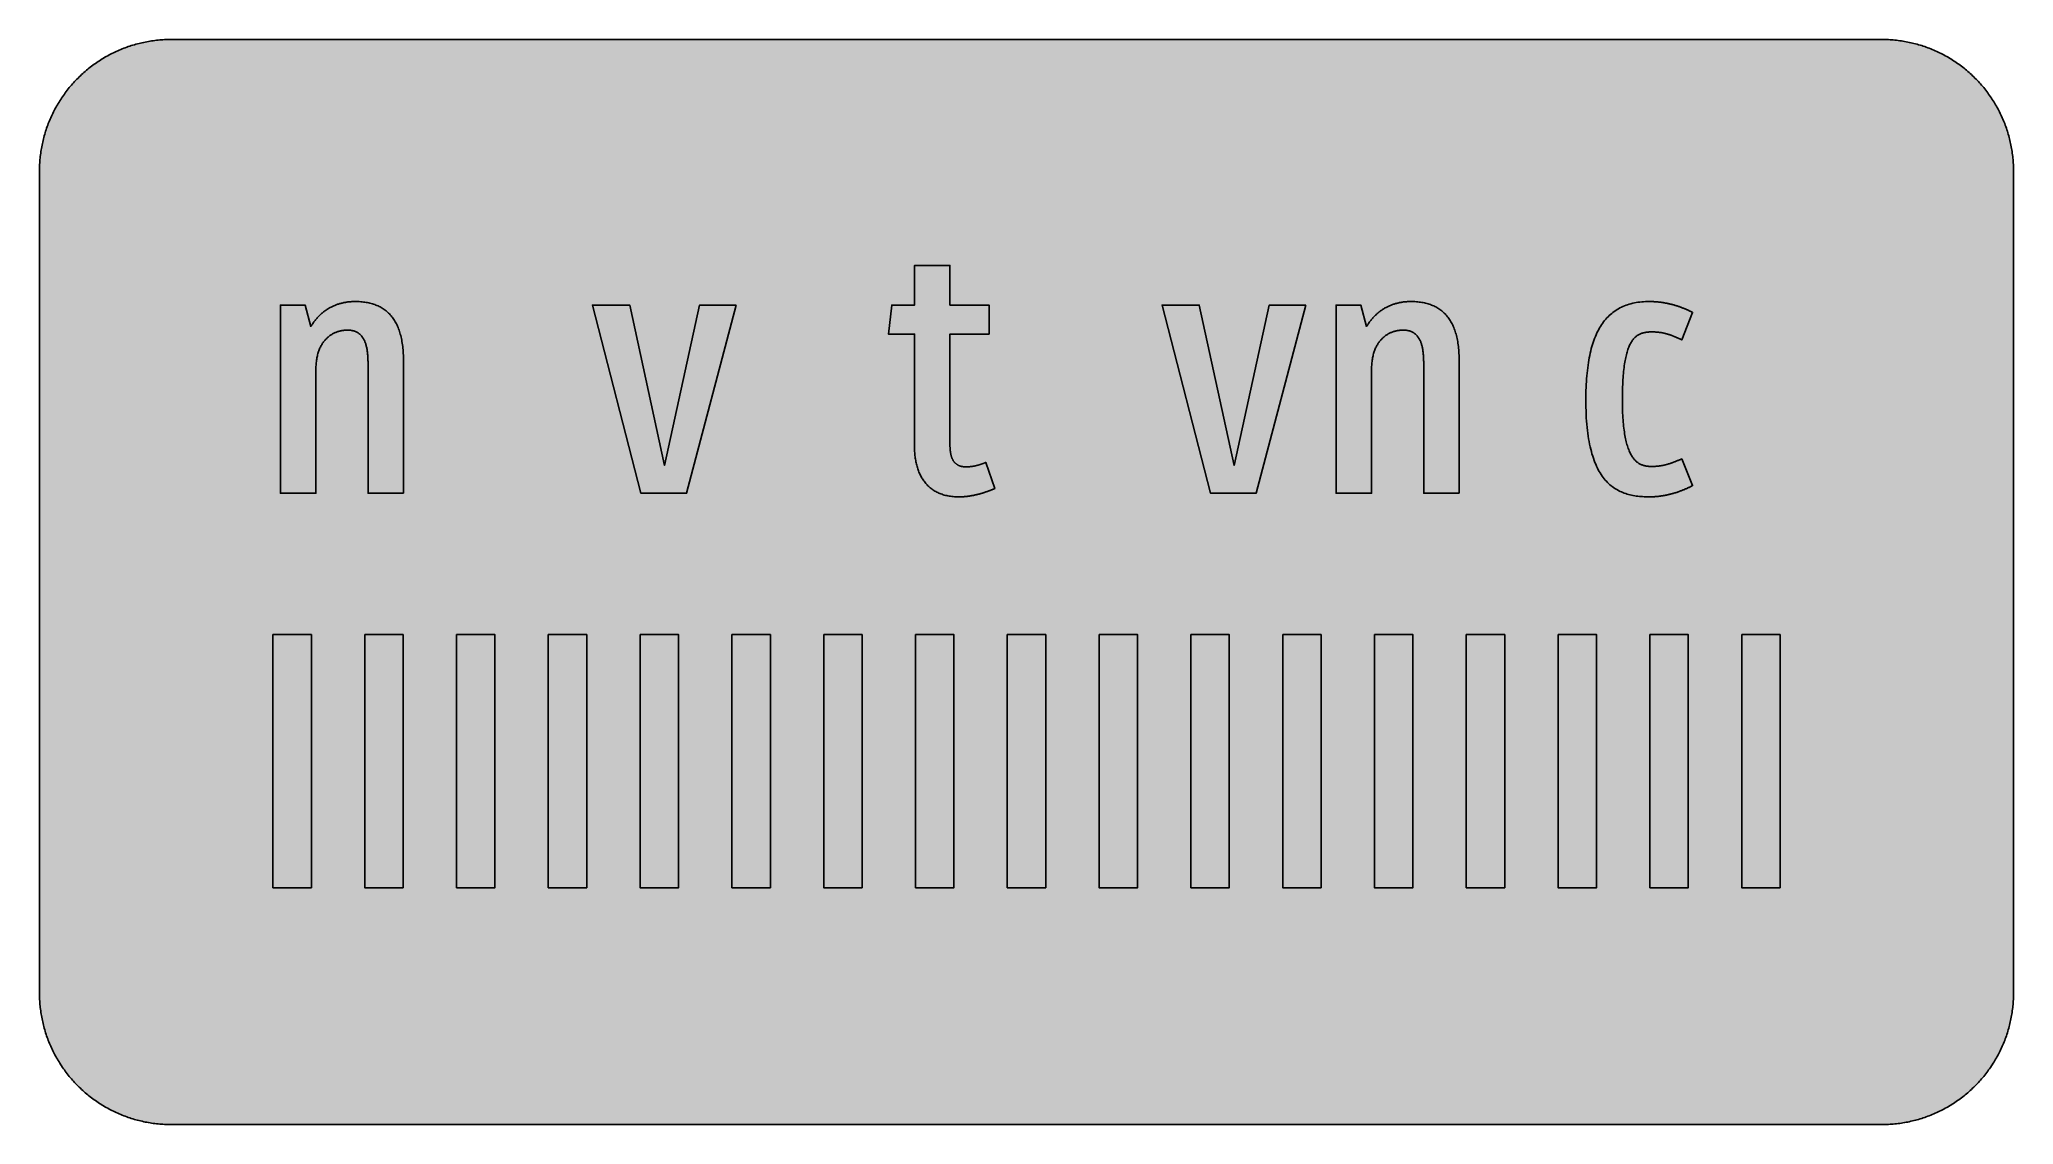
# Model space of a CAD drawing. Header units: millimetres. Extents: x 0 to 212, y 0 to 116.
import ezdxf

# ---------------------------------------------------------------- set-up
doc = ezdxf.new("R2010")
doc.units = ezdxf.units.MM

msp = doc.modelspace()

# ---------------------------------------------------------------- hatches: boundary and pattern name
for color, points in [(254, [(14.1633, 0.0536), (13.9878, 0.0533), (13.8125, 0.0559), (13.6373, 0.061), (13.462, 0.0686), (13.2893, 0.0787), (13.114, 0.0914), (12.9413, 0.1041), (12.7686, 0.1219), (12.5959, 0.1397), (12.4231, 0.16), (12.2504, 0.1829), (12.0777, 0.2057), (11.9075, 0.2337), (11.7373, 0.2616), (11.5672, 0.2921), (11.397, 0.3251), (11.2268, 0.3607), (11.0592, 0.3988), (10.8915, 0.4369), (10.7239, 0.4775), (10.5562, 0.5207), (10.3886, 0.5664), (10.2235, 0.6121), (10.0584, 0.6629), (9.8933, 0.7137), (9.7307, 0.7671), (9.5682, 0.8204), (9.4056, 0.8788), (9.2431, 0.9373), (9.083, 0.9982), (8.923, 1.0617), (8.763, 1.1252), (8.6055, 1.1938), (8.4455, 1.2624), (8.2906, 1.331), (8.1331, 1.4046), (7.9781, 1.4783), (7.8232, 1.5545), (7.6708, 1.6332), (7.5184, 1.7145), (7.366, 1.7958), (7.2161, 1.8796), (7.0663, 1.966), (6.919, 2.0523), (6.7716, 2.1438), (6.6243, 2.2352), (6.4795, 2.3266), (6.3348, 2.4232), (6.19, 2.5197), (6.0477, 2.6187), (5.908, 2.7178), (5.7683, 2.8194), (5.6286, 2.9235), (5.4915, 3.0302), (5.3543, 3.1369), (5.2197, 3.2461), (5.0851, 3.3579), (4.953, 3.4722), (4.8209, 3.5865), (4.6914, 3.7033), (4.5644, 3.8202), (4.4348, 3.9395), (4.3104, 4.0615), (4.1859, 4.1859), (4.0615, 4.3104), (3.9395, 4.4348), (3.8202, 4.5618), (3.7033, 4.6914), (3.5865, 4.8209), (3.4722, 4.953), (3.3579, 5.0851), (3.2487, 5.2197), (3.1369, 5.3543), (3.0302, 5.4915), (2.9235, 5.6286), (2.8194, 5.7683), (2.7178, 5.908), (2.6187, 6.0477), (2.5197, 6.19), (2.4232, 6.3348), (2.3266, 6.477), (2.2352, 6.6243), (2.1438, 6.7691), (2.0523, 6.919), (1.966, 7.0663), (1.8796, 7.2161), (1.7958, 7.366), (1.7145, 7.5184), (1.6332, 7.6708), (1.5545, 7.8232), (1.4783, 7.9781), (1.4046, 8.1331), (1.331, 8.2906), (1.2598, 8.4455), (1.1913, 8.603), (1.1252, 8.763), (1.0592, 8.923), (0.9982, 9.083), (0.9373, 9.2431), (0.8763, 9.4056), (0.8204, 9.5682), (0.7645, 9.7307), (0.7112, 9.8933), (0.6604, 10.0584), (0.6121, 10.2235), (0.5639, 10.3911), (0.5207, 10.5562), (0.4775, 10.7239), (0.4343, 10.8915), (0.3962, 11.0592), (0.3607, 11.2268), (0.3251, 11.397), (0.2921, 11.5672), (0.2616, 11.7373), (0.2311, 11.9075), (0.2057, 12.0802), (0.1803, 12.2504), (0.1575, 12.4231), (0.1372, 12.5959), (0.1194, 12.7686), (0.1041, 12.9413), (0.0889, 13.1166), (0.0787, 13.2893), (0.0686, 13.4645), (0.061, 13.6373), (0.0559, 13.8125), (0.0508, 13.9878), (0.0508, 14.163), (0.0522, 102.3592), (0.0508, 102.5322), (0.0559, 102.7074), (0.061, 102.8827), (0.0686, 103.058), (0.0787, 103.2307), (0.0889, 103.4059), (0.1041, 103.5787), (0.1194, 103.7514), (0.1372, 103.9241), (0.1575, 104.0968), (0.1803, 104.2695), (0.2057, 104.4423), (0.2311, 104.6124), (0.2616, 104.7826), (0.2921, 104.9528), (0.3251, 105.123), (0.3607, 105.2932), (0.3962, 105.4608), (0.4343, 105.6284), (0.4775, 105.7961), (0.5207, 105.9637), (0.5639, 106.1314), (0.6121, 106.2965), (0.6604, 106.4616), (0.7112, 106.6267), (0.7645, 106.7892), (0.8204, 106.9518), (0.8763, 107.1143), (0.9373, 107.2769), (0.9982, 107.4369), (1.0592, 107.5969), (1.1252, 107.757), (1.1913, 107.9144), (1.2598, 108.0745), (1.331, 108.2294), (1.4046, 108.3869), (1.4783, 108.5418), (1.5545, 108.6968), (1.6332, 108.8492), (1.7145, 109.0016), (1.7958, 109.154), (1.8796, 109.3038), (1.966, 109.4537), (2.0523, 109.601), (2.1438, 109.7483), (2.2352, 109.8956), (2.3266, 110.0404), (2.4232, 110.1852), (2.5197, 110.33), (2.6187, 110.4722), (2.7178, 110.6119), (2.8194, 110.7516), (2.9235, 110.8913), (3.0302, 111.0285), (3.1369, 111.1656), (3.2487, 111.3003), (3.3579, 111.4349), (3.4722, 111.567), (3.5865, 111.699), (3.7033, 111.8286), (3.8202, 111.9556), (3.9395, 112.0851), (4.0615, 112.2096), (4.1859, 112.334), (4.3104, 112.4585), (4.4348, 112.5804), (4.5644, 112.6998), (4.6914, 112.8166), (4.8209, 112.9335), (4.953, 113.0478), (5.0851, 113.1621), (5.2197, 113.2713), (5.3543, 113.3831), (5.4915, 113.4897), (5.6286, 113.5964), (5.7683, 113.7006), (5.908, 113.8022), (6.0477, 113.9012), (6.19, 114.0003), (6.3348, 114.0968), (6.4795, 114.1933), (6.6243, 114.2848), (6.7716, 114.3762), (6.919, 114.4676), (7.0663, 114.554), (7.2161, 114.6404), (7.366, 114.7242), (7.5184, 114.8055), (7.6708, 114.8867), (7.8232, 114.9655), (7.9781, 115.0417), (8.1331, 115.1153), (8.2906, 115.189), (8.4455, 115.2601), (8.6055, 115.3287), (8.763, 115.3947), (8.923, 115.4608), (9.083, 115.5217), (9.2431, 115.5827), (9.4056, 115.6437), (9.5682, 115.6995), (9.7307, 115.7554), (9.8933, 115.8088), (10.0584, 115.8596), (10.2235, 115.9078), (10.3886, 115.9561), (10.5562, 115.9993), (10.7239, 116.0424), (10.8915, 116.0856), (11.0592, 116.1237), (11.2268, 116.1593), (11.397, 116.1948), (11.5672, 116.2279), (11.7373, 116.2583), (11.9075, 116.2888), (12.0777, 116.3142), (12.2504, 116.3396), (12.4231, 116.3625), (12.5959, 116.3828), (12.7686, 116.4006), (12.9413, 116.4158), (13.114, 116.4311), (13.2893, 116.4412), (13.462, 116.4514), (13.6373, 116.459), (13.8125, 116.4641), (13.9878, 116.4692), (14.163, 116.4692), (197.6078, 116.4703), (197.7822, 116.4692), (197.9574, 116.4641), (198.1327, 116.459), (198.3054, 116.4514), (198.4807, 116.4412), (198.6534, 116.4311), (198.8287, 116.4158), (199.0014, 116.4006), (199.1741, 116.3828), (199.3468, 116.3625), (199.5195, 116.3396), (199.6897, 116.3142), (199.8624, 116.2888), (200.0326, 116.2583), (200.2028, 116.2279), (200.373, 116.1948), (200.5432, 116.1593), (200.7108, 116.1237), (200.8784, 116.0856), (201.0461, 116.0424), (201.2137, 115.9993), (201.3788, 115.9561), (201.5465, 115.9078), (201.7116, 115.8596), (201.8767, 115.8088), (202.0392, 115.7554), (202.2018, 115.6995), (202.3643, 115.6437), (202.5269, 115.5827), (202.6869, 115.5217), (202.8469, 115.4608), (203.007, 115.3947), (203.167, 115.3287), (203.3245, 115.2601), (203.4794, 115.189), (203.6369, 115.1153), (203.7918, 115.0417), (203.9468, 114.9655), (204.0992, 114.8867), (204.2516, 114.8055), (204.404, 114.7242), (204.5538, 114.6404), (204.7037, 114.554), (204.8535, 114.4676), (205.0009, 114.3762), (205.1456, 114.2848), (205.293, 114.1933), (205.4352, 114.0968), (205.58, 114.0003), (205.7222, 113.9012), (205.8619, 113.8022), (206.0016, 113.7006), (206.1413, 113.5964), (206.2785, 113.4897), (206.4156, 113.3831), (206.5503, 113.2713), (206.6849, 113.1621), (206.817, 113.0478), (206.949, 112.9335), (207.0786, 112.8166), (207.2081, 112.6998), (207.3351, 112.5804), (207.4596, 112.4585), (207.584, 112.334), (207.7085, 112.2096), (207.8304, 112.0851), (207.9498, 111.9556), (208.0666, 111.8286), (208.1835, 111.699), (208.2978, 111.567), (208.4121, 111.4349), (208.5238, 111.3003), (208.6331, 111.1656), (208.7397, 111.0285), (208.8464, 110.8913), (208.9506, 110.7516), (209.0522, 110.6119), (209.1512, 110.4722), (209.2503, 110.33), (209.3468, 110.1852), (209.4433, 110.0404), (209.5348, 109.8956), (209.6262, 109.7483), (209.7176, 109.601), (209.804, 109.4537), (209.8904, 109.3038), (209.9742, 109.154), (210.0555, 109.0016), (210.1367, 108.8492), (210.2155, 108.6968), (210.2917, 108.5418), (210.3653, 108.3869), (210.439, 108.2294), (210.5076, 108.0745), (210.5762, 107.9144), (210.6447, 107.757), (210.7082, 107.5969), (210.7717, 107.4369), (210.8327, 107.2769), (210.8911, 107.1143), (210.9495, 106.9518), (211.0029, 106.7892), (211.0562, 106.6267), (211.107, 106.4616), (211.1578, 106.2965), (211.2035, 106.1314), (211.2493, 105.9637), (211.2924, 105.7961), (211.3331, 105.6284), (211.3712, 105.4608), (211.4093, 105.2932), (211.4448, 105.123), (211.4779, 104.9528), (211.5083, 104.7826), (211.5363, 104.6124), (211.5642, 104.4423), (211.5871, 104.2695), (211.6099, 104.0968), (211.6303, 103.9241), (211.648, 103.7514), (211.6658, 103.5787), (211.6785, 103.4059), (211.6912, 103.2307), (211.7014, 103.058), (211.709, 102.8827), (211.7141, 102.7074), (211.7166, 102.5322), (211.7166, 102.3569), (211.7189, 14.1647), (211.7166, 13.9878), (211.7141, 13.8125), (211.709, 13.6373), (211.7014, 13.4645), (211.6912, 13.2893), (211.6785, 13.1166), (211.6658, 12.9413), (211.648, 12.7686), (211.6303, 12.5959), (211.6099, 12.4231), (211.5871, 12.2504), (211.5642, 12.0802), (211.5363, 11.9075), (211.5083, 11.7373), (211.4779, 11.5672), (211.4448, 11.397), (211.4093, 11.2268), (211.3712, 11.0592), (211.3331, 10.8915), (211.2924, 10.7239), (211.2493, 10.5562), (211.2035, 10.3911), (211.1578, 10.2235), (211.107, 10.0584), (211.0562, 9.8933), (211.0029, 9.7307), (210.9495, 9.5682), (210.8911, 9.4056), (210.8327, 9.2431), (210.7717, 9.083), (210.7082, 8.923), (210.6447, 8.763), (210.5762, 8.603), (210.5076, 8.4455), (210.439, 8.2906), (210.3653, 8.1331), (210.2917, 7.9781), (210.2155, 7.8232), (210.1367, 7.6708), (210.0555, 7.5184), (209.9742, 7.366), (209.8904, 7.2161), (209.804, 7.0663), (209.7176, 6.919), (209.6262, 6.7691), (209.5348, 6.6243), (209.4433, 6.477), (209.3468, 6.3348), (209.2503, 6.19), (209.1512, 6.0477), (209.0522, 5.908), (208.9506, 5.7683), (208.8464, 5.6286), (208.7397, 5.4915), (208.6331, 5.3543), (208.5238, 5.2197), (208.4121, 5.0851), (208.2978, 4.953), (208.1835, 4.8209), (208.0666, 4.6914), (207.9498, 4.5618), (207.8304, 4.4348), (207.7085, 4.3104), (207.584, 4.1859), (207.4596, 4.0615), (207.3351, 3.9395), (207.2081, 3.8202), (207.0786, 3.7033), (206.949, 3.5865), (206.817, 3.4722), (206.6849, 3.3579), (206.5503, 3.2461), (206.4156, 3.1369), (206.2785, 3.0302), (206.1413, 2.9235), (206.0016, 2.8194), (205.8619, 2.7178), (205.7222, 2.6187), (205.58, 2.5197), (205.4352, 2.4232), (205.293, 2.3266), (205.1456, 2.2352), (205.0009, 2.1438), (204.8535, 2.0523), (204.7037, 1.966), (204.5538, 1.8796), (204.404, 1.7958), (204.2516, 1.7145), (204.0992, 1.6332), (203.9468, 1.5545), (203.7918, 1.4783), (203.6369, 1.4046), (203.4794, 1.331), (203.3245, 1.2624), (203.167, 1.1938), (203.007, 1.1252), (202.8469, 1.0617), (202.6869, 0.9982), (202.5269, 0.9373), (202.3643, 0.8788), (202.2018, 0.8204), (202.0392, 0.7671), (201.8767, 0.7137), (201.7116, 0.6629), (201.5465, 0.6121), (201.3788, 0.5664), (201.2137, 0.5207), (201.0461, 0.4775), (200.8784, 0.4369), (200.7108, 0.3988), (200.5432, 0.3607), (200.373, 0.3251), (200.2028, 0.2921), (200.0326, 0.2616), (199.8624, 0.2337), (199.6897, 0.2057), (199.5195, 0.1829), (199.3468, 0.16), (199.1741, 0.1397), (199.0014, 0.1219), (198.8287, 0.1041), (198.6534, 0.0914), (198.4807, 0.0787), (198.3054, 0.0686), (198.1327, 0.061), (197.9574, 0.0559), (197.7822, 0.0533), (197.6069, 0.0533)]), (59, [(93.8759, 72.8303), (93.8759, 72.6821), (93.8784, 72.5373), (93.8835, 72.3925), (93.8911, 72.2503), (93.9013, 72.1081), (93.914, 71.9684), (93.9267, 71.8312), (93.9419, 71.694), (93.9622, 71.5569), (93.9825, 71.4248), (94.0029, 71.2927), (94.0283, 71.1606), (94.0562, 71.0311), (94.0841, 70.9041), (94.1172, 70.7796), (94.1502, 70.6552), (94.1857, 70.5333), (94.2238, 70.4113), (94.2645, 70.2945), (94.3077, 70.1777), (94.3534, 70.0634), (94.4016, 69.9491), (94.4499, 69.8373), (94.5032, 69.7306), (94.5566, 69.6239), (94.615, 69.5173), (94.6734, 69.4157), (94.7344, 69.3141), (94.7979, 69.2175), (94.8639, 69.121), (94.935, 69.027), (95.0062, 68.9356), (95.0773, 68.8442), (95.1535, 68.7578), (95.2322, 68.674), (95.3135, 68.5927), (95.3973, 68.5114), (95.4837, 68.4352), (95.57, 68.359), (95.6615, 68.2879), (95.7555, 68.2168), (95.8494, 68.1507), (95.9485, 68.0847), (96.0501, 68.0237), (96.1517, 67.9653), (96.2584, 67.9094), (96.3676, 67.8536), (96.4768, 67.8028), (96.5911, 67.757), (96.708, 67.7113), (96.8248, 67.6681), (96.9467, 67.63), (97.0712, 67.5919), (97.1982, 67.5589), (97.3252, 67.5284), (97.4573, 67.5005), (97.5919, 67.4776), (97.729, 67.4573), (97.8687, 67.437), (98.011, 67.4243), (98.1558, 67.4116), (98.3056, 67.404), (98.4555, 67.3989), (98.6079, 67.3964), (98.6688, 67.3964), (98.7323, 67.3989), (98.7933, 67.3989), (98.8543, 67.4014), (98.9178, 67.404), (98.9787, 67.4065), (99.0397, 67.4091), (99.1006, 67.4141), (99.1641, 67.4167), (99.2251, 67.4218), (99.2861, 67.4268), (99.347, 67.4319), (99.408, 67.4395), (99.4689, 67.4446), (99.5299, 67.4522), (99.5909, 67.4599), (99.6518, 67.4675), (99.7128, 67.4776), (99.7737, 67.4853), (99.8347, 67.4954), (99.8957, 67.5056), (99.9566, 67.5157), (100.0176, 67.5259), (100.0785, 67.5361), (100.1395, 67.5488), (100.2005, 67.5589), (100.2614, 67.5716), (100.3224, 67.5843), (100.3833, 67.597), (100.4418, 67.6123), (100.5027, 67.625), (100.5637, 67.6402), (100.6246, 67.6554), (100.6856, 67.6707), (100.744, 67.6859), (100.805, 67.7012), (100.8659, 67.7164), (100.9269, 67.7342), (100.9853, 67.752), (101.0463, 67.7697), (101.1072, 67.7875), (101.1682, 67.8053), (101.2266, 67.8231), (101.2876, 67.8434), (101.3485, 67.8612), (101.407, 67.8815), (101.4679, 67.9018), (101.5289, 67.9221), (101.5873, 67.9425), (101.6483, 67.9628), (101.7092, 67.9831), (101.7676, 68.006), (101.8286, 68.0288), (101.8896, 68.0491), (101.948, 68.072), (102.0089, 68.0949), (102.0699, 68.1177), (102.1283, 68.1431), (102.1893, 68.166), (102.2477, 68.1914), (102.3087, 68.2142), (102.3696, 68.2396), (102.428, 68.265), (102.489, 68.2904), (101.5199, 71.0844), (101.4781, 71.0667), (101.4349, 71.0514), (101.3943, 71.0362), (101.3562, 71.0209), (101.3155, 71.0057), (101.2749, 70.9905), (101.2368, 70.9778), (101.1987, 70.9625), (101.1606, 70.9498), (101.1225, 70.9371), (101.0844, 70.9244), (101.0463, 70.9117), (101.0107, 70.899), (100.9752, 70.8863), (100.9371, 70.8736), (100.9015, 70.8635), (100.8659, 70.8533), (100.8304, 70.8406), (100.7974, 70.8304), (100.7618, 70.8203), (100.7262, 70.8101), (100.6932, 70.8), (100.6602, 70.7923), (100.6246, 70.7822), (100.5916, 70.7746), (100.5586, 70.7644), (100.5256, 70.7568), (100.4926, 70.7492), (100.4621, 70.7415), (100.4291, 70.7339), (100.396, 70.7263), (100.3656, 70.7187), (100.3325, 70.7136), (100.3021, 70.706), (100.269, 70.7009), (100.2386, 70.6933), (100.2081, 70.6882), (100.1776, 70.6831), (100.1446, 70.678), (100.1141, 70.673), (100.0836, 70.6679), (100.0531, 70.6628), (100.0227, 70.6603), (99.9922, 70.6552), (99.9617, 70.6526), (99.9312, 70.6476), (99.9007, 70.645), (99.8703, 70.6399), (99.8423, 70.6374), (99.8118, 70.6349), (99.7814, 70.6323), (99.7509, 70.6298), (99.7204, 70.6272), (99.6899, 70.6272), (99.6594, 70.6247), (99.629, 70.6222), (99.5985, 70.6222), (99.5705, 70.6196), (99.5401, 70.6196), (99.5096, 70.6196), (99.4791, 70.6171), (99.4461, 70.6171), (99.4156, 70.6171), (99.3851, 70.6171), (99.3292, 70.6171), (99.2708, 70.6196), (99.2149, 70.6222), (99.1616, 70.6272), (99.1083, 70.6323), (99.0575, 70.6399), (99.0041, 70.6476), (98.9559, 70.6577), (98.9076, 70.6679), (98.8593, 70.678), (98.8111, 70.6933), (98.7654, 70.706), (98.7222, 70.7212), (98.679, 70.739), (98.6358, 70.7568), (98.5952, 70.7746), (98.5545, 70.7949), (98.5139, 70.8152), (98.4758, 70.8381), (98.4377, 70.8609), (98.4021, 70.8863), (98.3666, 70.9117), (98.331, 70.9397), (98.298, 70.9676), (98.265, 70.9981), (98.2345, 71.0286), (98.204, 71.059), (98.1735, 71.0921), (98.1456, 71.1251), (98.1177, 71.1606), (98.0923, 71.1962), (98.0643, 71.2343), (98.0389, 71.2724), (98.0161, 71.3105), (97.9932, 71.3511), (97.9703, 71.3943), (97.95, 71.4375), (97.9272, 71.4807), (97.9094, 71.5239), (97.8891, 71.5721), (97.8713, 71.6178), (97.8535, 71.6661), (97.8383, 71.7144), (97.823, 71.7652), (97.8078, 71.816), (97.7951, 71.8693), (97.7824, 71.9226), (97.7697, 71.976), (97.757, 72.0319), (97.7468, 72.0877), (97.7367, 72.1462), (97.729, 72.2046), (97.7189, 72.263), (97.7113, 72.324), (97.7062, 72.3875), (97.6986, 72.4484), (97.6935, 72.5119), (97.6884, 72.578), (97.6859, 72.6415), (97.6833, 72.71), (97.6808, 72.7761), (97.6782, 72.8447), (97.6782, 72.9132), (97.6757, 72.9844), (97.6782, 84.8607), (101.8702, 84.8607), (101.8702, 87.9655), (97.6782, 87.9655), (97.6782, 92.233), (93.8759, 92.233), (93.8759, 87.9655), (91.4315, 87.9655), (91.0816, 84.8607), (93.8759, 84.8607)]), (59, [(39.0825, 67.787), (39.0825, 81.9887), (39.0804, 82.1919), (39.0754, 82.3951), (39.0703, 82.5932), (39.0601, 82.7888), (39.0474, 82.9793), (39.0322, 83.1672), (39.0169, 83.3501), (38.9966, 83.5304), (38.9738, 83.7082), (38.9484, 83.881), (38.9204, 84.0511), (38.8899, 84.2162), (38.8569, 84.3813), (38.8214, 84.5388), (38.7833, 84.6963), (38.7426, 84.8487), (38.6994, 84.996), (38.6537, 85.1433), (38.6055, 85.2856), (38.5547, 85.4227), (38.5013, 85.5599), (38.4454, 85.692), (38.387, 85.819), (38.3261, 85.946), (38.2626, 86.0679), (38.1965, 86.1847), (38.1279, 86.3016), (38.0568, 86.4133), (37.9832, 86.5226), (37.907, 86.6267), (37.8282, 86.7283), (37.7469, 86.8274), (37.6631, 86.9239), (37.5793, 87.0153), (37.4904, 87.1068), (37.399, 87.1906), (37.305, 87.2744), (37.2085, 87.3531), (37.1119, 87.4319), (37.0103, 87.503), (36.9087, 87.5741), (36.8021, 87.6402), (36.6954, 87.7062), (36.5836, 87.7672), (36.4719, 87.823), (36.355, 87.8789), (36.2382, 87.9297), (36.1188, 87.978), (35.9969, 88.0237), (35.8724, 88.0669), (35.7454, 88.1075), (35.6159, 88.1431), (35.4838, 88.1761), (35.3492, 88.2066), (35.2146, 88.2345), (35.0749, 88.2599), (34.9326, 88.2802), (34.7904, 88.3006), (34.6456, 88.3158), (34.4957, 88.3285), (34.3459, 88.3387), (34.1935, 88.3463), (34.0385, 88.3488), (33.8811, 88.3514), (33.7947, 88.3514), (33.7083, 88.3488), (33.622, 88.3463), (33.5331, 88.3412), (33.4467, 88.3361), (33.3604, 88.3285), (33.2765, 88.3209), (33.1902, 88.3133), (33.1038, 88.3031), (33.02, 88.2904), (32.9336, 88.2777), (32.8498, 88.265), (32.766, 88.2472), (32.6822, 88.232), (32.5984, 88.2142), (32.5145, 88.1939), (32.4307, 88.1736), (32.3494, 88.1532), (32.2656, 88.1304), (32.1843, 88.105), (32.1031, 88.0796), (32.0218, 88.0542), (31.943, 88.0237), (31.8618, 87.9958), (31.783, 87.9653), (31.7043, 87.9323), (31.623, 87.8992), (31.5468, 87.8637), (31.4681, 87.8281), (31.3919, 87.79), (31.3131, 87.7519), (31.2369, 87.7113), (31.1633, 87.6706), (31.0871, 87.6275), (31.0134, 87.5817), (30.9397, 87.536), (30.8661, 87.4903), (30.7924, 87.442), (30.7213, 87.3912), (30.6476, 87.3404), (30.5765, 87.2871), (30.5079, 87.2338), (30.4368, 87.1779), (30.3682, 87.1195), (30.2997, 87.061), (30.2336, 87.0026), (30.165, 86.9417), (30.099, 86.8782), (30.0355, 86.8147), (29.9695, 86.7486), (29.906, 86.6826), (29.8425, 86.614), (29.779, 86.5429), (29.718, 86.4718), (29.657, 86.3981), (29.5961, 86.3244), (29.5377, 86.2482), (29.4792, 86.1695), (29.4208, 86.0908), (29.3649, 86.012), (29.3091, 85.9282), (29.2532, 85.8444), (29.1998, 85.7606), (29.1465, 85.6742), (28.5281, 87.9655), (25.8879, 87.9655), (25.8879, 67.787), (29.6912, 67.787), (29.6912, 81.0958), (29.6901, 81.2394), (29.6951, 81.3841), (29.7028, 81.5238), (29.7104, 81.661), (29.7231, 81.7931), (29.7383, 81.9252), (29.7536, 82.0522), (29.7739, 82.1766), (29.7942, 82.2985), (29.8171, 82.4179), (29.845, 82.5348), (29.8729, 82.6491), (29.9009, 82.7608), (29.9339, 82.8675), (29.9695, 82.9742), (30.005, 83.0758), (30.0431, 83.1774), (30.0838, 83.2739), (30.1244, 83.3679), (30.1676, 83.4593), (30.2133, 83.5508), (30.2616, 83.6371), (30.3098, 83.7209), (30.3581, 83.8022), (30.4114, 83.8835), (30.4648, 83.9597), (30.5181, 84.0334), (30.574, 84.1045), (30.6324, 84.1756), (30.6908, 84.2416), (30.7492, 84.3077), (30.8102, 84.3686), (30.8737, 84.4296), (30.9347, 84.488), (31.0007, 84.5439), (31.0642, 84.5972), (31.1302, 84.648), (31.1963, 84.6988), (31.2649, 84.7446), (31.3334, 84.7903), (31.402, 84.8309), (31.4706, 84.8716), (31.5417, 84.9122), (31.6128, 84.9478), (31.684, 84.9833), (31.7551, 85.0138), (31.8287, 85.0443), (31.8999, 85.0748), (31.9735, 85.1002), (32.0472, 85.1256), (32.1183, 85.1484), (32.192, 85.1687), (32.2656, 85.1891), (32.3393, 85.2068), (32.4129, 85.2221), (32.4866, 85.2348), (32.5603, 85.2475), (32.6339, 85.2576), (32.705, 85.2678), (32.7787, 85.2729), (32.8524, 85.2805), (32.9235, 85.283), (32.9946, 85.2856), (33.0657, 85.2856), (33.1267, 85.2856), (33.1876, 85.2856), (33.2486, 85.2805), (33.3096, 85.278), (33.368, 85.2729), (33.4264, 85.2653), (33.4823, 85.2576), (33.5407, 85.2475), (33.5966, 85.2373), (33.6525, 85.2246), (33.7058, 85.2119), (33.7617, 85.1967), (33.8125, 85.1814), (33.8658, 85.1637), (33.9166, 85.1433), (33.9674, 85.123), (34.0182, 85.1002), (34.069, 85.0773), (34.1173, 85.0519), (34.163, 85.024), (34.2113, 84.9935), (34.257, 84.963), (34.3027, 84.9325), (34.3459, 84.897), (34.3891, 84.8614), (34.4322, 84.8233), (34.4729, 84.7852), (34.5135, 84.742), (34.5542, 84.6988), (34.5923, 84.6557), (34.6304, 84.6074), (34.6659, 84.5591), (34.704, 84.5083), (34.737, 84.455), (34.7726, 84.3991), (34.8056, 84.3432), (34.8361, 84.2823), (34.8666, 84.2213), (34.8971, 84.1578), (34.925, 84.0918), (34.9529, 84.0232), (34.9809, 83.9546), (35.0063, 83.881), (35.0317, 83.8073), (35.0545, 83.7311), (35.0774, 83.6498), (35.0977, 83.5685), (35.118, 83.4847), (35.1358, 83.3984), (35.1536, 83.3095), (35.1714, 83.218), (35.1866, 83.124), (35.2019, 83.0275), (35.2146, 82.9285), (35.2273, 82.8269), (35.2374, 82.7227), (35.2476, 82.616), (35.2552, 82.5068), (35.2628, 82.3951), (35.2679, 82.2808), (35.273, 82.1639), (35.2755, 82.042), (35.2781, 81.9201), (35.2781, 81.7931), (35.2792, 67.787)]), (59, [(74.7448, 87.9655), (70.8258, 87.9655), (67.0609, 70.7743), (63.336, 87.9655), (59.3383, 87.9655), (64.5389, 67.787), (69.4284, 67.787)]), (59, [(135.8251, 87.9655), (131.9057, 87.9655), (128.1409, 70.7743), (124.4163, 87.9655), (120.4186, 87.9655), (125.6192, 67.787), (130.5084, 67.787)]), (59, [(152.2786, 67.787), (152.2786, 81.9887), (152.2755, 82.1919), (152.273, 82.3951), (152.2654, 82.5932), (152.2552, 82.7888), (152.2451, 82.9793), (152.2298, 83.1672), (152.212, 83.3501), (152.1917, 83.5304), (152.1689, 83.7082), (152.146, 83.881), (152.1181, 84.0511), (152.0876, 84.2162), (152.0546, 84.3813), (152.019, 84.5388), (151.9809, 84.6963), (151.9403, 84.8487), (151.8971, 84.996), (151.8514, 85.1433), (151.8031, 85.2856), (151.7523, 85.4227), (151.699, 85.5599), (151.6405, 85.692), (151.5821, 85.819), (151.5212, 85.946), (151.4577, 86.0679), (151.3916, 86.1847), (151.323, 86.3016), (151.2519, 86.4133), (151.1783, 86.5226), (151.1021, 86.6267), (151.0233, 86.7283), (150.942, 86.8274), (150.8608, 86.9239), (150.7744, 87.0153), (150.6855, 87.1068), (150.5941, 87.1906), (150.5001, 87.2744), (150.4061, 87.3531), (150.307, 87.4319), (150.2054, 87.503), (150.1038, 87.5741), (149.9972, 87.6402), (149.8905, 87.7062), (149.7787, 87.7672), (149.667, 87.823), (149.5501, 87.8789), (149.4333, 87.9297), (149.3139, 87.978), (149.192, 88.0237), (149.0675, 88.0669), (148.9405, 88.1075), (148.811, 88.1431), (148.6789, 88.1761), (148.5443, 88.2066), (148.4071, 88.2345), (148.27, 88.2599), (148.1277, 88.2802), (147.9855, 88.3006), (147.8407, 88.3158), (147.6908, 88.3285), (147.541, 88.3387), (147.3886, 88.3463), (147.2336, 88.3488), (147.0762, 88.3514), (146.9898, 88.3514), (146.9034, 88.3488), (146.8145, 88.3463), (146.7282, 88.3412), (146.6418, 88.3361), (146.5555, 88.3285), (146.4716, 88.3209), (146.3853, 88.3133), (146.2989, 88.3031), (146.2151, 88.2904), (146.1287, 88.2777), (146.0449, 88.265), (145.9611, 88.2472), (145.8773, 88.232), (145.7935, 88.2142), (145.7096, 88.1939), (145.6284, 88.1736), (145.5445, 88.1532), (145.4633, 88.1304), (145.382, 88.105), (145.2982, 88.0796), (145.2194, 88.0542), (145.1381, 88.0237), (145.0569, 87.9958), (144.9781, 87.9653), (144.8994, 87.9323), (144.8206, 87.8992), (144.7419, 87.8637), (144.6632, 87.8281), (144.587, 87.79), (144.5108, 87.7519), (144.4346, 87.7113), (144.3584, 87.6706), (144.2822, 87.6275), (144.2085, 87.5817), (144.1348, 87.536), (144.0612, 87.4903), (143.9875, 87.442), (143.9164, 87.3912), (143.8453, 87.3404), (143.7742, 87.2871), (143.703, 87.2338), (143.6345, 87.1779), (143.5659, 87.1195), (143.4973, 87.061), (143.4287, 87.0026), (143.3627, 86.9417), (143.2966, 86.8782), (143.2306, 86.8147), (143.1671, 86.7486), (143.1011, 86.6826), (143.0376, 86.614), (142.9766, 86.5429), (142.9156, 86.4718), (142.8547, 86.3981), (142.7937, 86.3244), (142.7353, 86.2482), (142.6769, 86.1695), (142.6185, 86.0908), (142.5626, 86.012), (142.5067, 85.9282), (142.4508, 85.8444), (142.3975, 85.7606), (142.3441, 85.6742), (141.7228, 87.9655), (139.084, 87.9655), (139.084, 67.787), (142.8873, 67.787), (142.8873, 81.0958), (142.8877, 81.2394), (142.8902, 81.3841), (142.8979, 81.5238), (142.908, 81.661), (142.9182, 81.7931), (142.9334, 81.9252), (142.9512, 82.0522), (142.969, 82.1766), (142.9893, 82.2985), (143.0147, 82.4179), (143.0401, 82.5348), (143.068, 82.6491), (143.0985, 82.7608), (143.1315, 82.8675), (143.1646, 82.9742), (143.2001, 83.0758), (143.2382, 83.1774), (143.2789, 83.2739), (143.3195, 83.3679), (143.3652, 83.4593), (143.4084, 83.5508), (143.4567, 83.6371), (143.5049, 83.7209), (143.5557, 83.8022), (143.6065, 83.8835), (143.6599, 83.9597), (143.7157, 84.0334), (143.7716, 84.1045), (143.8275, 84.1756), (143.8859, 84.2416), (143.9469, 84.3077), (144.0078, 84.3686), (144.0688, 84.4296), (144.1323, 84.488), (144.1958, 84.5439), (144.2618, 84.5972), (144.3253, 84.648), (144.3939, 84.6988), (144.46, 84.7446), (144.5285, 84.7903), (144.5971, 84.8309), (144.6682, 84.8716), (144.7368, 84.9122), (144.8079, 84.9478), (144.8791, 84.9833), (144.9527, 85.0138), (145.0238, 85.0443), (145.0975, 85.0748), (145.1686, 85.1002), (145.2423, 85.1256), (145.3159, 85.1484), (145.3896, 85.1687), (145.4633, 85.1891), (145.5369, 85.2068), (145.608, 85.2221), (145.6817, 85.2348), (145.7554, 85.2475), (145.829, 85.2576), (145.9027, 85.2678), (145.9738, 85.2729), (146.0475, 85.2805), (146.1186, 85.283), (146.1922, 85.2856), (146.2634, 85.2856), (146.3243, 85.2856), (146.3853, 85.2856), (146.4437, 85.2805), (146.5047, 85.278), (146.5631, 85.2729), (146.6215, 85.2653), (146.6799, 85.2576), (146.7358, 85.2475), (146.7917, 85.2373), (146.8476, 85.2246), (146.9009, 85.2119), (146.9568, 85.1967), (147.0101, 85.1814), (147.0609, 85.1637), (147.1143, 85.1433), (147.1651, 85.123), (147.2133, 85.1002), (147.2641, 85.0773), (147.3124, 85.0519), (147.3606, 85.024), (147.4064, 84.9935), (147.4521, 84.963), (147.4978, 84.9325), (147.541, 84.897), (147.5842, 84.8614), (147.6273, 84.8233), (147.668, 84.7852), (147.7086, 84.742), (147.7493, 84.6988), (147.7874, 84.6557), (147.8255, 84.6074), (147.8636, 84.5591), (147.8991, 84.5083), (147.9347, 84.455), (147.9677, 84.3991), (148.0007, 84.3432), (148.0312, 84.2823), (148.0642, 84.2213), (148.0922, 84.1578), (148.1226, 84.0918), (148.1506, 84.0232), (148.176, 83.9546), (148.2014, 83.881), (148.2268, 83.8073), (148.2496, 83.7311), (148.2725, 83.6498), (148.2928, 83.5685), (148.3131, 83.4847), (148.3335, 83.3984), (148.3512, 83.3095), (148.3665, 83.218), (148.3817, 83.124), (148.397, 83.0275), (148.4097, 82.9285), (148.4224, 82.8269), (148.4325, 82.7227), (148.4427, 82.616), (148.4503, 82.5068), (148.4579, 82.3951), (148.463, 82.2808), (148.4681, 82.1639), (148.4706, 82.042), (148.4732, 81.9201), (148.4732, 81.7931), (148.4753, 67.787)]), (59, [(172.8844, 70.6586), (172.8114, 70.6577), (172.7403, 70.6603), (172.6692, 70.6628), (172.5981, 70.6679), (172.527, 70.673), (172.4558, 70.6806), (172.3847, 70.6907), (172.3161, 70.7009), (172.245, 70.7136), (172.1739, 70.7288), (172.1028, 70.7466), (172.0342, 70.7669), (171.9656, 70.7898), (171.897, 70.8152), (171.8285, 70.8431), (171.7599, 70.8711), (171.6913, 70.9066), (171.6253, 70.9422), (171.5567, 70.9803), (171.4932, 71.0235), (171.4271, 71.0692), (171.3611, 71.1175), (171.2976, 71.1708), (171.2341, 71.2267), (171.1731, 71.2876), (171.1122, 71.3511), (171.0512, 71.4197), (170.9903, 71.4934), (170.9318, 71.5696), (170.876, 71.6509), (170.8175, 71.7347), (170.7642, 71.8261), (170.7083, 71.9201), (170.655, 72.0192), (170.6042, 72.1233), (170.5534, 72.2325), (170.5026, 72.3494), (170.4543, 72.4687), (170.4061, 72.5932), (170.3629, 72.7227), (170.3172, 72.8599), (170.274, 73.0021), (170.2333, 73.1495), (170.1927, 73.3044), (170.1546, 73.4619), (170.119, 73.6295), (170.0835, 73.8022), (170.0505, 73.98), (170.02, 74.1655), (169.9895, 74.356), (169.9616, 74.5541), (169.9362, 74.7598), (169.9108, 74.9732), (169.8879, 75.1916), (169.8676, 75.4177), (169.8498, 75.6514), (169.8346, 75.8927), (169.8193, 76.1416), (169.8066, 76.3981), (169.7965, 76.6623), (169.7888, 76.9341), (169.7838, 77.2135), (169.7787, 77.5005), (169.7787, 77.7977), (169.7787, 78.0948), (169.7812, 78.3844), (169.7863, 78.6663), (169.7939, 78.9407), (169.8015, 79.2074), (169.8117, 79.4664), (169.8244, 79.7154), (169.8371, 79.9592), (169.8523, 80.1954), (169.8701, 80.4266), (169.8879, 80.6475), (169.9082, 80.8634), (169.9311, 81.0717), (169.9539, 81.2724), (169.9819, 81.4654), (170.0073, 81.6534), (170.0378, 81.8363), (170.0657, 82.0115), (170.0987, 82.1817), (170.1317, 82.3443), (170.1673, 82.5017), (170.2054, 82.6516), (170.2435, 82.7964), (170.2816, 82.9361), (170.3222, 83.0707), (170.3654, 83.1977), (170.4111, 83.3222), (170.4543, 83.439), (170.5026, 83.5533), (170.5508, 83.66), (170.6016, 83.7616), (170.6524, 83.8606), (170.7032, 83.9546), (170.7591, 84.041), (170.8125, 84.1273), (170.8709, 84.2061), (170.9268, 84.2823), (170.9877, 84.3534), (171.0461, 84.4194), (171.1096, 84.4829), (171.1706, 84.5414), (171.2366, 84.5972), (171.3001, 84.6506), (171.3662, 84.6988), (171.4348, 84.742), (171.5033, 84.7852), (171.5745, 84.8233), (171.6456, 84.8589), (171.7167, 84.8919), (171.7904, 84.9198), (171.864, 84.9478), (171.9402, 84.9706), (172.0164, 84.9935), (172.0952, 85.0113), (172.1714, 85.029), (172.2526, 85.0443), (172.3314, 85.0544), (172.4127, 85.0646), (172.4965, 85.0748), (172.5803, 85.0798), (172.6641, 85.0849), (172.7479, 85.09), (172.8343, 85.0925), (172.9207, 85.0925), (172.9689, 85.0925), (173.0146, 85.0925), (173.0629, 85.09), (173.1086, 85.09), (173.1543, 85.09), (173.2001, 85.0875), (173.2458, 85.0849), (173.2915, 85.0849), (173.3372, 85.0824), (173.3804, 85.0798), (173.4261, 85.0773), (173.4718, 85.0722), (173.515, 85.0697), (173.5607, 85.0671), (173.6039, 85.0621), (173.6496, 85.057), (173.6928, 85.0519), (173.7385, 85.0468), (173.7817, 85.0417), (173.8274, 85.0341), (173.8706, 85.029), (173.9163, 85.0214), (173.9595, 85.0138), (174.0052, 85.0062), (174.051, 84.9986), (174.0967, 84.9884), (174.1424, 84.9808), (174.1856, 84.9706), (174.2338, 84.9605), (174.2796, 84.9503), (174.3253, 84.9376), (174.371, 84.9274), (174.4193, 84.9147), (174.465, 84.902), (174.5132, 84.8893), (174.5615, 84.8766), (174.6098, 84.8614), (174.658, 84.8462), (174.7088, 84.8309), (174.7571, 84.8157), (174.8079, 84.7979), (174.8587, 84.7827), (174.9095, 84.7649), (174.9628, 84.7471), (175.0136, 84.7268), (175.067, 84.7065), (175.1203, 84.6887), (175.1762, 84.6658), (175.2295, 84.6455), (175.2854, 84.6226), (175.3413, 84.5998), (175.3972, 84.5769), (175.4556, 84.5541), (175.514, 84.5287), (175.5724, 84.5033), (175.6334, 84.4753), (175.6943, 84.4499), (175.7553, 84.422), (175.8163, 84.394), (175.8798, 84.3636), (175.9458, 84.3331), (176.0093, 84.3026), (176.0753, 84.2721), (176.1414, 84.2391), (177.3079, 87.1897), (177.2488, 87.2185), (177.1929, 87.2465), (177.1345, 87.2744), (177.0761, 87.3049), (177.0177, 87.3328), (176.9567, 87.3608), (176.8958, 87.3887), (176.8348, 87.4166), (176.7738, 87.4446), (176.7129, 87.4725), (176.6494, 87.4979), (176.5859, 87.5259), (176.5224, 87.5538), (176.4589, 87.5792), (176.3928, 87.6046), (176.3293, 87.6325), (176.2633, 87.6579), (176.1973, 87.6833), (176.1287, 87.7087), (176.0626, 87.7316), (175.9941, 87.757), (175.9255, 87.7824), (175.8569, 87.8053), (175.7883, 87.8281), (175.7172, 87.851), (175.6461, 87.8738), (175.5775, 87.8967), (175.5064, 87.9196), (175.4327, 87.9399), (175.3616, 87.9602), (175.2879, 87.9831), (175.2168, 88.0034), (175.1432, 88.0212), (175.0695, 88.0415), (174.9933, 88.0593), (174.9196, 88.0796), (174.8434, 88.0974), (174.7698, 88.1126), (174.6936, 88.1304), (174.6174, 88.1456), (174.5412, 88.1634), (174.4624, 88.1786), (174.3862, 88.1913), (174.3075, 88.2066), (174.2313, 88.2193), (174.1526, 88.232), (174.0738, 88.2447), (173.9951, 88.2574), (173.9138, 88.2675), (173.8351, 88.2777), (173.7563, 88.2879), (173.675, 88.298), (173.5938, 88.3056), (173.5125, 88.3133), (173.4312, 88.3209), (173.3499, 88.326), (173.2686, 88.3336), (173.1874, 88.3361), (173.1035, 88.3412), (173.0223, 88.3437), (172.9384, 88.3488), (172.8572, 88.3488), (172.7733, 88.3514), (172.6895, 88.3514), (172.4736, 88.3488), (172.2628, 88.3412), (172.0545, 88.331), (171.8513, 88.3133), (171.6507, 88.2929), (171.4525, 88.2675), (171.2595, 88.2371), (171.069, 88.2015), (170.8836, 88.1609), (170.7007, 88.1177), (170.5204, 88.0669), (170.3451, 88.0135), (170.1724, 87.9526), (170.0022, 87.8891), (169.8371, 87.818), (169.6745, 87.7443), (169.5145, 87.6656), (169.3596, 87.5817), (169.2072, 87.4903), (169.0599, 87.3963), (168.9125, 87.2973), (168.7728, 87.1906), (168.6331, 87.0814), (168.4985, 86.9671), (168.3664, 86.8451), (168.2394, 86.7207), (168.115, 86.5886), (167.9931, 86.4514), (167.8762, 86.3117), (167.7619, 86.1644), (167.6502, 86.012), (167.5435, 85.8545), (167.4393, 85.6894), (167.3377, 85.5218), (167.2387, 85.3465), (167.1447, 85.1687), (167.0558, 84.9833), (166.9669, 84.7928), (166.8831, 84.5947), (166.8018, 84.394), (166.7256, 84.1858), (166.6519, 83.9724), (166.5808, 83.754), (166.5122, 83.5304), (166.4487, 83.2993), (166.3878, 83.0631), (166.3319, 82.8218), (166.276, 82.5729), (166.2252, 82.3189), (166.1795, 82.0598), (166.1338, 81.7956), (166.0931, 81.5238), (166.0576, 81.247), (166.022, 80.9625), (165.9915, 80.6729), (165.9636, 80.3783), (165.9382, 80.076), (165.9179, 79.7687), (165.9001, 79.4563), (165.8849, 79.1362), (165.8747, 78.8111), (165.8645, 78.4784), (165.862, 78.1406), (165.8595, 77.7977), (165.862, 77.3938), (165.8671, 77.0026), (165.8798, 76.6191), (165.895, 76.2483), (165.9128, 75.885), (165.9357, 75.532), (165.9636, 75.1891), (165.9941, 74.8538), (166.0296, 74.5287), (166.0703, 74.2137), (166.1135, 73.9064), (166.1592, 73.6092), (166.21, 73.3196), (166.2659, 73.0402), (166.3243, 72.7685), (166.3852, 72.5043), (166.4513, 72.2503), (166.5199, 72.0039), (166.5935, 71.7626), (166.6672, 71.534), (166.7485, 71.3105), (166.8297, 71.0946), (166.9161, 70.8863), (167.005, 70.6857), (167.0964, 70.4926), (167.193, 70.3072), (167.292, 70.1294), (167.3936, 69.9567), (167.4978, 69.7916), (167.6044, 69.6341), (167.7162, 69.4817), (167.828, 69.3369), (167.9448, 69.1972), (168.0642, 69.0651), (168.1836, 68.9407), (168.308, 68.8188), (168.435, 68.7045), (168.5646, 68.5952), (168.6966, 68.4936), (168.8313, 68.3946), (168.9659, 68.3031), (169.1056, 68.2168), (169.2478, 68.1355), (169.3901, 68.0593), (169.5348, 67.9856), (169.6822, 67.9196), (169.832, 67.8561), (169.9844, 67.8002), (170.1394, 67.7469), (170.2943, 67.6961), (170.4518, 67.6529), (170.6118, 67.6123), (170.7718, 67.5742), (170.9344, 67.5411), (171.0995, 67.5132), (171.2671, 67.4878), (171.4348, 67.4649), (171.6049, 67.4472), (171.7751, 67.4319), (171.9478, 67.4192), (172.1206, 67.4091), (172.2958, 67.4014), (172.4736, 67.3989), (172.6514, 67.3964), (172.7327, 67.3964), (172.8165, 67.3989), (172.9003, 67.4014), (172.9816, 67.404), (173.0654, 67.4065), (173.1467, 67.4116), (173.228, 67.4167), (173.3093, 67.4218), (173.3906, 67.4268), (173.4718, 67.4345), (173.5531, 67.4421), (173.6319, 67.4522), (173.7131, 67.4599), (173.7919, 67.47), (173.8706, 67.4802), (173.9519, 67.4929), (174.0306, 67.503), (174.1068, 67.5157), (174.1856, 67.5284), (174.2643, 67.5437), (174.3405, 67.5564), (174.4167, 67.5716), (174.4929, 67.5869), (174.5717, 67.6046), (174.6453, 67.6199), (174.7215, 67.6377), (174.7977, 67.6554), (174.8714, 67.6732), (174.9476, 67.691), (175.0212, 67.7113), (175.0949, 67.7316), (175.1686, 67.752), (175.2397, 67.7723), (175.3133, 67.7926), (175.387, 67.8155), (175.4581, 67.8358), (175.5292, 67.8586), (175.6004, 67.8815), (175.6715, 67.9044), (175.7426, 67.9298), (175.8112, 67.9526), (175.8798, 67.978), (175.9509, 68.0034), (176.0195, 68.0288), (176.088, 68.0542), (176.1541, 68.0796), (176.2227, 68.1076), (176.2912, 68.133), (176.3573, 68.1609), (176.4233, 68.1888), (176.4894, 68.2168), (176.5554, 68.2447), (176.6189, 68.2727), (176.6849, 68.3006), (176.7484, 68.3285), (176.8119, 68.359), (176.8754, 68.387), (176.9389, 68.4174), (176.9999, 68.4479), (177.0634, 68.4784), (177.1244, 68.5089), (177.1853, 68.5394), (177.2463, 68.5698), (177.3072, 68.6003), (176.1437, 71.4731), (176.0753, 71.4426), (176.0093, 71.4146), (175.9458, 71.3867), (175.8823, 71.3613), (175.8188, 71.3334), (175.7553, 71.308), (175.6943, 71.2826), (175.6334, 71.2572), (175.575, 71.2343), (175.5165, 71.2114), (175.4581, 71.1886), (175.4022, 71.1657), (175.3438, 71.1454), (175.2905, 71.1225), (175.2346, 71.1022), (175.1813, 71.0819), (175.1254, 71.0616), (175.072, 71.0438), (175.0212, 71.026), (174.9679, 71.0082), (174.9171, 70.9905), (174.8663, 70.9727), (174.8155, 70.9574), (174.7672, 70.9422), (174.7164, 70.9244), (174.6682, 70.9117), (174.6199, 70.8965), (174.5717, 70.8812), (174.5234, 70.8685), (174.4751, 70.8558), (174.4294, 70.8431), (174.3812, 70.8304), (174.3354, 70.8203), (174.2872, 70.8076), (174.2415, 70.7974), (174.1957, 70.7873), (174.15, 70.7771), (174.1043, 70.7695), (174.0586, 70.7593), (174.0129, 70.7517), (173.9671, 70.7441), (173.9214, 70.7365), (173.8757, 70.7288), (173.83, 70.7212), (173.7868, 70.7136), (173.7411, 70.7085), (173.6954, 70.7034), (173.6496, 70.6984), (173.6039, 70.6933), (173.5557, 70.6882), (173.5099, 70.6831), (173.4642, 70.678), (173.4185, 70.6755), (173.3702, 70.673), (173.3245, 70.6704), (173.2763, 70.6679), (173.228, 70.6653), (173.1797, 70.6628), (173.1315, 70.6603), (173.0832, 70.6603), (173.0324, 70.6577), (172.9842, 70.6577), (172.9334, 70.6577), (172.8826, 70.6577)]), (59, [(25.0818, 52.6175), (29.2022, 52.6175), (29.2022, 25.4536), (25.0818, 25.4536)]), (59, [(34.925, 52.6175), (39.0454, 52.6175), (39.0454, 25.4536), (34.925, 25.4536)]), (59, [(44.7668, 52.6175), (48.8872, 52.6175), (48.8872, 25.4536), (44.7668, 25.4536)]), (59, [(54.6104, 52.6175), (58.7308, 52.6175), (58.7308, 25.4536), (54.6104, 25.4536)]), (59, [(64.4536, 52.6175), (68.574, 52.6175), (68.574, 25.4536), (64.4536, 25.4536)]), (59, [(74.2968, 52.6175), (78.4172, 52.6175), (78.4172, 25.4536), (74.2968, 25.4536)]), (59, [(84.1403, 52.6175), (88.2608, 52.6175), (88.2608, 25.4536), (84.1403, 25.4536)]), (59, [(93.9835, 52.6175), (98.104, 52.6175), (98.104, 25.4536), (93.9835, 25.4536)]), (59, [(103.8257, 52.6175), (107.9461, 52.6175), (107.9461, 25.4536), (103.8257, 25.4536)]), (59, [(113.6689, 52.6175), (117.7893, 52.6175), (117.7893, 25.4536), (113.6689, 25.4536)]), (59, [(123.5121, 52.6175), (127.6325, 52.6175), (127.6325, 25.4536), (123.5121, 25.4536)]), (59, [(133.3556, 52.6175), (137.4761, 52.6175), (137.4761, 25.4536), (133.3556, 25.4536)]), (59, [(143.1988, 52.6175), (147.3193, 52.6175), (147.3193, 25.4536), (143.1988, 25.4536)]), (59, [(153.0421, 52.6175), (157.1625, 52.6175), (157.1625, 25.4536), (153.0421, 25.4536)]), (59, [(162.8842, 52.6175), (167.0046, 52.6175), (167.0046, 25.4536), (162.8842, 25.4536)]), (59, [(172.7274, 52.6175), (176.8479, 52.6175), (176.8479, 25.4536), (172.7274, 25.4536)]), (59, [(182.5706, 52.6175), (186.6911, 52.6175), (186.6911, 25.4536), (182.5706, 25.4536)])]:
    msp.add_hatch(color=color).paths.add_polyline_path(points)
h = msp.add_hatch(color=59)
h.paths.add_polyline_path([(14.1633, 3.5814), (13.8887, 3.5839), (13.6169, 3.5941), (13.3477, 3.6119), (13.081, 3.6347), (12.8143, 3.6652), (12.5501, 3.7008), (12.2885, 3.7465), (12.0294, 3.7948), (11.7729, 3.8506), (11.5164, 3.9141), (11.2649, 3.9827), (11.016, 4.0564), (10.7671, 4.1351), (10.5232, 4.2215), (10.2819, 4.3129), (10.0432, 4.412), (9.8069, 4.5161), (9.5733, 4.6228), (9.3447, 4.7371), (9.1186, 4.8565), (8.8951, 4.9809), (8.6741, 5.113), (8.4582, 5.2476), (8.2448, 5.3873), (8.0366, 5.5321), (7.8308, 5.682), (7.6276, 5.8369), (7.4295, 5.9969), (7.2365, 6.1595), (7.046, 6.3297), (6.8605, 6.5024), (6.6777, 6.6802), (6.5024, 6.8605), (6.3271, 7.046), (6.1595, 7.2365), (5.9969, 7.432), (5.8369, 7.6302), (5.682, 7.8308), (5.5321, 8.0366), (5.3873, 8.2448), (5.2451, 8.4582), (5.1105, 8.6741), (4.9809, 8.8951), (4.8565, 9.1186), (4.7371, 9.3447), (4.6228, 9.5758), (4.5136, 9.8069), (4.4094, 10.0432), (4.3129, 10.2819), (4.2215, 10.5232), (4.1351, 10.7696), (4.0538, 11.016), (3.9802, 11.2649), (3.9116, 11.5189), (3.8506, 11.7729), (3.7948, 12.0294), (3.744, 12.2911), (3.7008, 12.5527), (3.6627, 12.8143), (3.6322, 13.081), (3.6093, 13.3502), (3.5916, 13.6195), (3.5814, 13.8913), (3.5789, 14.163), (3.58, 102.3592), (3.5814, 102.6312), (3.5916, 102.903), (3.6093, 103.1723), (3.6322, 103.439), (3.6627, 103.7057), (3.7008, 103.9698), (3.744, 104.2314), (3.7948, 104.4905), (3.8506, 104.7471), (3.9116, 105.0036), (3.9802, 105.2551), (4.0538, 105.504), (4.1351, 105.7529), (4.2215, 105.9967), (4.3129, 106.238), (4.4094, 106.4768), (4.5136, 106.713), (4.6228, 106.9467), (4.7371, 107.1753), (4.8565, 107.4014), (4.9809, 107.6249), (5.1105, 107.8459), (5.2451, 108.0618), (5.3873, 108.2751), (5.5321, 108.4834), (5.682, 108.6891), (5.8369, 108.8923), (5.9969, 109.0905), (6.1595, 109.2835), (6.3271, 109.474), (6.5024, 109.6594), (6.6777, 109.8423), (6.8605, 110.0176), (7.046, 110.1928), (7.2365, 110.3605), (7.4295, 110.523), (7.6276, 110.683), (7.8308, 110.838), (8.0366, 110.9878), (8.2448, 111.1326), (8.4582, 111.2749), (8.6741, 111.4095), (8.8951, 111.539), (9.1186, 111.6635), (9.3447, 111.7829), (9.5733, 111.8972), (9.8069, 112.0064), (10.0432, 112.1105), (10.2819, 112.207), (10.5232, 112.2985), (10.7671, 112.3848), (11.016, 112.4661), (11.2649, 112.5398), (11.5164, 112.6084), (11.7729, 112.6693), (12.0294, 112.7252), (12.2885, 112.776), (12.5501, 112.8192), (12.8143, 112.8573), (13.081, 112.8878), (13.3477, 112.9106), (13.6169, 112.9284), (13.8887, 112.9386), (14.163, 112.9411), (197.6078, 112.9425), (197.8787, 112.9386), (198.1505, 112.9284), (198.4197, 112.9106), (198.689, 112.8878), (198.9557, 112.8573), (199.2173, 112.8192), (199.4789, 112.776), (199.7405, 112.7252), (199.9971, 112.6693), (200.2511, 112.6084), (200.5051, 112.5398), (200.754, 112.4661), (201.0004, 112.3848), (201.2467, 112.2985), (201.488, 112.207), (201.7268, 112.1105), (201.963, 112.0064), (202.1942, 111.8972), (202.4253, 111.7829), (202.6514, 111.6635), (202.8749, 111.539), (203.0959, 111.4095), (203.3118, 111.2749), (203.5251, 111.1326), (203.7334, 110.9878), (203.9391, 110.838), (204.1398, 110.683), (204.3379, 110.523), (204.5335, 110.3605), (204.724, 110.1928), (204.9094, 110.0176), (205.0898, 109.8423), (205.2676, 109.6594), (205.4403, 109.474), (205.6105, 109.2835), (205.773, 109.0905), (205.933, 108.8923), (206.088, 108.6891), (206.2378, 108.4834), (206.3826, 108.2751), (206.5223, 108.0618), (206.6569, 107.8459), (206.789, 107.6249), (206.9135, 107.4014), (207.0329, 107.1753), (207.1472, 106.9467), (207.2538, 106.713), (207.358, 106.4768), (207.457, 106.238), (207.5485, 105.9967), (207.6348, 105.7529), (207.7136, 105.504), (207.7872, 105.2551), (207.8558, 105.0036), (207.9193, 104.7471), (207.9752, 104.4905), (208.0235, 104.2314), (208.0692, 103.9698), (208.1047, 103.7057), (208.1352, 103.439), (208.1581, 103.1723), (208.1759, 102.903), (208.186, 102.6312), (208.1911, 102.3569), (208.1911, 14.1647), (208.186, 13.8913), (208.1759, 13.6195), (208.1581, 13.3502), (208.1352, 13.081), (208.1047, 12.8143), (208.0692, 12.5527), (208.0235, 12.2911), (207.9752, 12.0294), (207.9193, 11.7729), (207.8558, 11.5189), (207.7872, 11.2649), (207.7136, 11.016), (207.6348, 10.7696), (207.5485, 10.5232), (207.457, 10.2819), (207.358, 10.0432), (207.2538, 9.8069), (207.1472, 9.5758), (207.0329, 9.3447), (206.9135, 9.1186), (206.789, 8.8951), (206.6569, 8.6741), (206.5223, 8.4582), (206.3826, 8.2448), (206.2378, 8.0366), (206.088, 7.8308), (205.933, 7.6302), (205.773, 7.432), (205.6105, 7.2365), (205.4403, 7.046), (205.2676, 6.8605), (205.0898, 6.6802), (204.9094, 6.5024), (204.724, 6.3297), (204.5335, 6.1595), (204.3379, 5.9969), (204.1398, 5.8369), (203.9391, 5.682), (203.7334, 5.5321), (203.5251, 5.3873), (203.3118, 5.2476), (203.0959, 5.113), (202.8749, 4.9809), (202.6514, 4.8565), (202.4253, 4.7371), (202.1942, 4.6228), (201.963, 4.5161), (201.7268, 4.412), (201.488, 4.3129), (201.2467, 4.2215), (201.0004, 4.1351), (200.754, 4.0564), (200.5051, 3.9827), (200.2511, 3.9141), (199.9971, 3.8506), (199.7405, 3.7948), (199.4789, 3.7465), (199.2173, 3.7008), (198.9557, 3.6652), (198.689, 3.6347), (198.4197, 3.6119), (198.1505, 3.5941), (197.8787, 3.5839), (197.6069, 3.5789)])
h.paths.add_polyline_path([(14.1633, 8.8731), (14.0259, 8.8748), (13.8887, 8.8798), (13.7541, 8.8875), (13.622, 8.9002), (13.4874, 8.9154), (13.3553, 8.9332), (13.2258, 8.9535), (13.0962, 8.9789), (12.9667, 9.0068), (12.8397, 9.0373), (12.7127, 9.0729), (12.5882, 9.1084), (12.4663, 9.1491), (12.3419, 9.1923), (12.2225, 9.238), (12.1031, 9.2888), (11.9837, 9.3396), (11.8694, 9.3929), (11.7526, 9.4513), (11.6408, 9.5098), (11.5291, 9.5733), (11.4198, 9.6368), (11.3106, 9.7053), (11.2039, 9.7765), (11.0998, 9.8476), (10.9957, 9.9238), (10.8966, 10), (10.7975, 10.0787), (10.6985, 10.1625), (10.6045, 10.2464), (10.5105, 10.3327), (10.4216, 10.4216), (10.3327, 10.5131), (10.2464, 10.6045), (10.16, 10.701), (10.0787, 10.7975), (10, 10.8966), (9.9212, 10.9982), (9.8476, 11.0998), (9.7739, 11.2039), (9.7053, 11.3106), (9.6368, 11.4198), (9.5707, 11.5291), (9.5098, 11.6408), (9.4488, 11.7551), (9.3929, 11.8694), (9.337, 11.9863), (9.2862, 12.1031), (9.238, 12.2225), (9.1923, 12.3444), (9.1491, 12.4663), (9.1084, 12.5908), (9.0703, 12.7152), (9.0373, 12.8397), (9.0068, 12.9692), (8.9789, 13.0962), (8.9535, 13.2258), (8.9306, 13.3579), (8.9129, 13.4899), (8.8976, 13.622), (8.8849, 13.7566), (8.8773, 13.8913), (8.8722, 14.0259), (8.8697, 14.163), (8.8717, 102.3592), (8.8722, 102.4941), (8.8773, 102.6312), (8.8849, 102.7659), (8.8976, 102.8979), (8.9129, 103.0326), (8.9306, 103.1646), (8.9535, 103.2942), (8.9789, 103.4237), (9.0068, 103.5533), (9.0373, 103.6803), (9.0703, 103.8073), (9.1084, 103.9317), (9.1491, 104.0536), (9.1923, 104.1781), (9.238, 104.2975), (9.2862, 104.4169), (9.337, 104.5362), (9.3929, 104.6505), (9.4488, 104.7674), (9.5098, 104.8791), (9.5707, 104.9909), (9.6368, 105.1001), (9.7053, 105.2093), (9.7739, 105.316), (9.8476, 105.4202), (9.9212, 105.5243), (10, 105.6234), (10.0787, 105.7224), (10.16, 105.8215), (10.2464, 105.9155), (10.3327, 106.0094), (10.4216, 106.0983), (10.5105, 106.1872), (10.6045, 106.2736), (10.6985, 106.36), (10.7975, 106.4412), (10.8966, 106.52), (10.9957, 106.5987), (11.0998, 106.6724), (11.2039, 106.746), (11.3106, 106.8146), (11.4198, 106.8832), (11.5291, 106.9492), (11.6408, 107.0102), (11.7526, 107.0712), (11.8694, 107.127), (11.9837, 107.1829), (12.1031, 107.2337), (12.2225, 107.282), (12.3419, 107.3277), (12.4663, 107.3709), (12.5882, 107.4115), (12.7127, 107.4496), (12.8397, 107.4826), (12.9667, 107.5131), (13.0962, 107.5411), (13.2258, 107.5665), (13.3553, 107.5893), (13.4874, 107.6071), (13.622, 107.6223), (13.7541, 107.635), (13.8887, 107.6427), (14.0259, 107.6477), (14.163, 107.6503), (197.6078, 107.6508), (197.7441, 107.6477), (197.8787, 107.6427), (198.0133, 107.635), (198.1479, 107.6223), (198.28, 107.6071), (198.4121, 107.5893), (198.5442, 107.5665), (198.6737, 107.5411), (198.8007, 107.5131), (198.9303, 107.4826), (199.0547, 107.4496), (199.1792, 107.4115), (199.3036, 107.3709), (199.4256, 107.3277), (199.5475, 107.282), (199.6669, 107.2337), (199.7837, 107.1829), (199.9005, 107.127), (200.0148, 107.0712), (200.1291, 107.0102), (200.2409, 106.9492), (200.3501, 106.8832), (200.4593, 106.8146), (200.566, 106.746), (200.6702, 106.6724), (200.7718, 106.5987), (200.8734, 106.52), (200.9724, 106.4412), (201.0689, 106.36), (201.1655, 106.2736), (201.2569, 106.1872), (201.3483, 106.0983), (201.4372, 106.0094), (201.5236, 105.9155), (201.6074, 105.8215), (201.6912, 105.7224), (201.77, 105.6234), (201.8462, 105.5243), (201.9224, 105.4202), (201.9935, 105.316), (202.0646, 105.2093), (202.1332, 105.1001), (202.1967, 104.9909), (202.2602, 104.8791), (202.3186, 104.7674), (202.377, 104.6505), (202.4304, 104.5362), (202.4812, 104.4169), (202.532, 104.2975), (202.5777, 104.1781), (202.6209, 104.0536), (202.6615, 103.9317), (202.6971, 103.8073), (202.7326, 103.6803), (202.7631, 103.5533), (202.7911, 103.4237), (202.8165, 103.2942), (202.8368, 103.1646), (202.8546, 103.0326), (202.8698, 102.8979), (202.8825, 102.7659), (202.8901, 102.6312), (202.8952, 102.4941), (202.8977, 102.3569), (202.8994, 14.1647), (202.8952, 14.0259), (202.8901, 13.8913), (202.8825, 13.7566), (202.8698, 13.622), (202.8546, 13.4899), (202.8368, 13.3579), (202.8165, 13.2258), (202.7911, 13.0962), (202.7631, 12.9692), (202.7326, 12.8397), (202.6971, 12.7152), (202.6615, 12.5908), (202.6209, 12.4663), (202.5777, 12.3444), (202.532, 12.2225), (202.4812, 12.1031), (202.4304, 11.9863), (202.377, 11.8694), (202.3186, 11.7551), (202.2602, 11.6408), (202.1967, 11.5291), (202.1332, 11.4198), (202.0646, 11.3106), (201.9935, 11.2039), (201.9224, 11.0998), (201.8462, 10.9982), (201.77, 10.8966), (201.6912, 10.7975), (201.6074, 10.701), (201.5236, 10.6045), (201.4372, 10.5131), (201.3483, 10.4216), (201.2569, 10.3327), (201.1655, 10.2464), (201.0689, 10.1625), (200.9724, 10.0787), (200.8734, 10), (200.7718, 9.9238), (200.6702, 9.8476), (200.566, 9.7765), (200.4593, 9.7053), (200.3501, 9.6368), (200.2409, 9.5733), (200.1291, 9.5098), (200.0148, 9.4513), (199.9005, 9.3929), (199.7837, 9.3396), (199.6669, 9.2888), (199.5475, 9.238), (199.4256, 9.1923), (199.3036, 9.1491), (199.1792, 9.1084), (199.0547, 9.0729), (198.9303, 9.0373), (198.8007, 9.0068), (198.6737, 8.9789), (198.5442, 8.9535), (198.4121, 8.9332), (198.28, 8.9154), (198.1479, 8.9002), (198.0133, 8.8875), (197.8787, 8.8798), (197.7441, 8.8748), (197.6069, 8.8722)], flags=16)
h = msp.add_hatch(color=59)
edge = h.paths.add_edge_path()
edge.add_line((49.3656, 85.0935), (49.4589, 85.0925))
edge.add_line((49.4589, 85.0925), (49.5554, 85.09))
edge.add_line((49.5554, 85.09), (49.6468, 85.09))
edge.add_line((49.6468, 85.09), (49.7383, 85.0875))
edge.add_line((49.7383, 85.0875), (49.8272, 85.0824))
edge.add_line((49.8272, 85.0824), (49.9161, 85.0798))
edge.add_line((49.9161, 85.0798), (50.0024, 85.0748))
edge.add_line((50.0024, 85.0748), (50.0888, 85.0671))
edge.add_line((50.0888, 85.0671), (50.1726, 85.0621))
edge.add_line((50.1726, 85.0621), (50.2539, 85.0519))
edge.add_line((50.2539, 85.0519), (50.3352, 85.0443))
edge.add_line((50.3352, 85.0443), (50.4139, 85.0341))
edge.add_line((50.4139, 85.0341), (50.4927, 85.0214))
edge.add_line((50.4927, 85.0214), (50.5689, 85.0087))
edge.add_line((50.5689, 85.0087), (50.6451, 84.9935))
edge.add_line((50.6451, 84.9935), (50.7162, 84.9782))
edge.add_line((50.7162, 84.9782), (50.7898, 84.963))
edge.add_line((50.7898, 84.963), (50.8584, 84.9427))
edge.add_line((50.8584, 84.9427), (50.9295, 84.9224))
edge.add_line((50.9295, 84.9224), (50.9956, 84.902))
edge.add_line((50.9956, 84.902), (51.0616, 84.8792))
edge.add_line((51.0616, 84.8792), (51.1251, 84.8538))
edge.add_line((51.1251, 84.8538), (51.1886, 84.8284))
edge.add_line((51.1886, 84.8284), (51.2496, 84.8004))
edge.add_line((51.2496, 84.8004), (51.3105, 84.77))
edge.add_line((51.3105, 84.77), (51.369, 84.7369))
edge.add_line((51.369, 84.7369), (51.4248, 84.7039))
edge.add_line((51.4248, 84.7039), (51.4807, 84.6684))
edge.add_line((51.4807, 84.6684), (51.5366, 84.6303))
edge.add_line((51.5366, 84.6303), (51.5874, 84.5922))
edge.add_line((51.5874, 84.5922), (51.6382, 84.549))
edge.add_line((51.6382, 84.549), (51.689, 84.5058))
edge.add_line((51.689, 84.5058), (51.7347, 84.4601))
edge.add_line((51.7347, 84.4601), (51.783, 84.4118))
edge.add_line((51.783, 84.4118), (51.8262, 84.361))
edge.add_line((51.8262, 84.361), (51.8719, 84.3077))
edge.add_line((51.8719, 84.3077), (51.9125, 84.2518))
edge.add_line((51.9125, 84.2518), (51.9532, 84.1934))
edge.add_line((51.9532, 84.1934), (51.9913, 84.1324))
edge.add_line((51.9913, 84.1324), (52.0294, 84.0715))
edge.add_line((52.0294, 84.0715), (52.0649, 84.0054))
edge.add_line((52.0649, 84.0054), (52.0979, 83.9368))
edge.add_line((52.0979, 83.9368), (52.131, 83.8657))
edge.add_line((52.131, 83.8657), (52.164, 83.7921))
edge.add_line((52.164, 83.7921), (52.1919, 83.7159))
edge.add_line((52.1919, 83.7159), (52.2199, 83.6371))
edge.add_line((52.2199, 83.6371), (52.2478, 83.5558))
edge.add_line((52.2478, 83.5558), (52.2732, 83.472))
edge.add_line((52.2732, 83.472), (52.2961, 83.3831))
edge.add_line((52.2961, 83.3831), (52.3189, 83.2917))
edge.add_line((52.3189, 83.2917), (52.3392, 83.1977))
edge.add_line((52.3392, 83.1977), (52.3596, 83.1012))
edge.add_line((52.3596, 83.1012), (52.3773, 83.0021))
edge.add_line((52.3773, 83.0021), (52.3926, 82.898))
edge.add_line((52.3926, 82.898), (52.4078, 82.7913))
edge.add_line((52.4078, 82.7913), (52.4205, 82.6821))
edge.add_line((52.4205, 82.6821), (52.4307, 82.5678))
edge.add_line((52.4307, 82.5678), (52.4408, 82.4509))
edge.add_line((52.4408, 82.4509), (52.4485, 82.3316))
edge.add_line((52.4485, 82.3316), (52.4561, 82.2071))
edge.add_line((52.4561, 82.2071), (52.4612, 82.0801))
edge.add_line((52.4612, 82.0801), (52.4662, 81.9506))
edge.add_line((52.4662, 81.9506), (52.4688, 81.8159))
edge.add_line((52.4688, 81.8159), (52.4688, 81.6762))
edge.add_line((52.4688, 81.6762), (52.47, 80.1656))
edge.add_line((52.47, 80.1656), (50.4141, 80.1656))
edge.add_line((50.4141, 80.1656), (50.1828, 80.1624))
edge.add_line((50.1828, 80.1624), (49.9542, 80.1599))
edge.add_line((49.9542, 80.1599), (49.7307, 80.1522))
edge.add_line((49.7307, 80.1522), (49.5122, 80.1421))
edge.add_line((49.5122, 80.1421), (49.2963, 80.1294))
edge.add_line((49.2963, 80.1294), (49.0855, 80.1141))
edge.add_line((49.0855, 80.1141), (48.8772, 80.0964))
edge.add_line((48.8772, 80.0964), (48.674, 80.0735))
edge.add_line((48.674, 80.0735), (48.4734, 80.0506))
edge.add_line((48.4734, 80.0506), (48.2752, 80.0227))
edge.add_line((48.2752, 80.0227), (48.0847, 79.9922))
edge.add_line((48.0847, 79.9922), (47.8942, 79.9592))
edge.add_line((47.8942, 79.9592), (47.7088, 79.9236))
edge.add_line((47.7088, 79.9236), (47.5285, 79.883))
edge.add_line((47.5285, 79.883), (47.3507, 79.8424))
edge.add_line((47.3507, 79.8424), (47.178, 79.7966))
edge.add_line((47.178, 79.7966), (47.0078, 79.7484))
edge.add_line((47.0078, 79.7484), (46.8401, 79.6976))
edge.add_line((46.8401, 79.6976), (46.6776, 79.6442))
edge.add_line((46.6776, 79.6442), (46.5201, 79.5858))
edge.add_line((46.5201, 79.5858), (46.3652, 79.5249))
edge.add_line((46.3652, 79.5249), (46.2128, 79.4614))
edge.add_line((46.2128, 79.4614), (46.0654, 79.3953))
edge.add_line((46.0654, 79.3953), (45.9207, 79.3242))
edge.add_line((45.9207, 79.3242), (45.781, 79.2531))
edge.add_line((45.781, 79.2531), (45.6438, 79.1769))
edge.add_line((45.6438, 79.1769), (45.5117, 79.0956))
edge.add_line((45.5117, 79.0956), (45.3822, 79.0143))
edge.add_line((45.3822, 79.0143), (45.2577, 78.928))
edge.add_line((45.2577, 78.928), (45.1358, 78.8391))
edge.add_line((45.1358, 78.8391), (45.0164, 78.7476))
edge.add_line((45.0164, 78.7476), (44.9021, 78.6511))
edge.add_line((44.9021, 78.6511), (44.7904, 78.552))
edge.add_line((44.7904, 78.552), (44.6837, 78.4504))
edge.add_line((44.6837, 78.4504), (44.5795, 78.3438))
edge.add_line((44.5795, 78.3438), (44.4805, 78.2345))
edge.add_line((44.4805, 78.2345), (44.384, 78.1228))
edge.add_line((44.384, 78.1228), (44.29, 78.0059))
edge.add_line((44.29, 78.0059), (44.2011, 77.8866))
edge.add_line((44.2011, 77.8866), (44.1173, 77.7646))
edge.add_line((44.1173, 77.7646), (44.0334, 77.6402))
edge.add_line((44.0334, 77.6402), (43.9547, 77.5106))
edge.add_line((43.9547, 77.5106), (43.881, 77.376))
edge.add_line((43.881, 77.376), (43.8099, 77.2414))
edge.add_line((43.8099, 77.2414), (43.7413, 77.1017))
edge.add_line((43.7413, 77.1017), (43.6778, 76.9569))
edge.add_line((43.6778, 76.9569), (43.6169, 76.8121))
edge.add_line((43.6169, 76.8121), (43.5585, 76.6597))
edge.add_line((43.5585, 76.6597), (43.5051, 76.5073))
edge.add_line((43.5051, 76.5073), (43.4543, 76.3499))
edge.add_line((43.4543, 76.3499), (43.4086, 76.1873))
edge.add_line((43.4086, 76.1873), (43.3654, 76.0222))
edge.add_line((43.3654, 76.0222), (43.3248, 75.8546))
edge.add_line((43.3248, 75.8546), (43.2892, 75.6844))
edge.add_line((43.2892, 75.6844), (43.2562, 75.5066))
edge.add_line((43.2562, 75.5066), (43.2283, 75.3288))
edge.add_line((43.2283, 75.3288), (43.2029, 75.1459))
edge.add_line((43.2029, 75.1459), (43.18, 74.9579))
edge.add_line((43.18, 74.9579), (43.1597, 74.7674))
edge.add_line((43.1597, 74.7674), (43.1444, 74.5744))
edge.add_line((43.1444, 74.5744), (43.1343, 74.3763))
edge.add_line((43.1343, 74.3763), (43.1241, 74.1756))
edge.add_line((43.1241, 74.1756), (43.119, 73.9699))
edge.add_line((43.119, 73.9699), (43.1165, 73.7616))
edge.add_line((43.1165, 73.7616), (43.119, 73.5381))
edge.add_line((43.119, 73.5381), (43.1241, 73.3196))
edge.add_line((43.1241, 73.3196), (43.1317, 73.1063))
edge.add_line((43.1317, 73.1063), (43.1444, 72.8955))
edge.add_line((43.1444, 72.8955), (43.1597, 72.6923))
edge.add_line((43.1597, 72.6923), (43.1775, 72.4916))
edge.add_line((43.1775, 72.4916), (43.2003, 72.296))
edge.add_line((43.2003, 72.296), (43.2232, 72.1055))
edge.add_line((43.2232, 72.1055), (43.2511, 71.9201))
edge.add_line((43.2511, 71.9201), (43.2816, 71.7372))
edge.add_line((43.2816, 71.7372), (43.3172, 71.5594))
edge.add_line((43.3172, 71.5594), (43.3527, 71.3867))
edge.add_line((43.3527, 71.3867), (43.3934, 71.2165))
edge.add_line((43.3934, 71.2165), (43.4365, 71.054))
edge.add_line((43.4365, 71.054), (43.4823, 70.8914))
edge.add_line((43.4823, 70.8914), (43.5305, 70.7365))
edge.add_line((43.5305, 70.7365), (43.5813, 70.5841))
edge.add_line((43.5813, 70.5841), (43.6372, 70.4367))
edge.add_line((43.6372, 70.4367), (43.6931, 70.292))
edge.add_line((43.6931, 70.292), (43.754, 70.1523))
edge.add_line((43.754, 70.1523), (43.815, 70.0176))
edge.add_line((43.815, 70.0176), (43.881, 69.8856))
edge.add_line((43.881, 69.8856), (43.9496, 69.756))
edge.add_line((43.9496, 69.756), (44.0207, 69.6316))
edge.add_line((44.0207, 69.6316), (44.0919, 69.5122))
edge.add_line((44.0919, 69.5122), (44.1681, 69.3953))
edge.add_line((44.1681, 69.3953), (44.2468, 69.2836))
edge.add_line((44.2468, 69.2836), (44.3281, 69.1744))
edge.add_line((44.3281, 69.1744), (44.4094, 69.0677))
edge.add_line((44.4094, 69.0677), (44.4957, 68.9661))
edge.add_line((44.4957, 68.9661), (44.5846, 68.8696))
edge.add_line((44.5846, 68.8696), (44.6735, 68.773))
edge.add_line((44.6735, 68.773), (44.7675, 68.6841))
edge.add_line((44.7675, 68.6841), (44.8615, 68.5952))
edge.add_line((44.8615, 68.5952), (44.958, 68.5114))
edge.add_line((44.958, 68.5114), (45.0571, 68.4301))
edge.add_line((45.0571, 68.4301), (45.1587, 68.3539))
edge.add_line((45.1587, 68.3539), (45.2628, 68.2803))
edge.add_line((45.2628, 68.2803), (45.3695, 68.2092))
edge.add_line((45.3695, 68.2092), (45.4762, 68.1406))
edge.add_line((45.4762, 68.1406), (45.5854, 68.0771))
edge.add_line((45.5854, 68.0771), (45.6971, 68.0161))
edge.add_line((45.6971, 68.0161), (45.8114, 67.9577))
edge.add_line((45.8114, 67.9577), (45.9257, 67.9044))
edge.add_line((45.9257, 67.9044), (46.0451, 67.851))
edge.add_line((46.0451, 67.851), (46.1645, 67.8028))
edge.add_line((46.1645, 67.8028), (46.2839, 67.757))
edge.add_line((46.2839, 67.757), (46.4083, 67.7139))
edge.add_line((46.4083, 67.7139), (46.5328, 67.6758))
edge.add_line((46.5328, 67.6758), (46.6573, 67.6377))
edge.add_line((46.6573, 67.6377), (46.7868, 67.6021))
edge.add_line((46.7868, 67.6021), (46.9163, 67.5716))
edge.add_line((46.9163, 67.5716), (47.0484, 67.5437))
edge.add_line((47.0484, 67.5437), (47.1805, 67.5183))
edge.add_line((47.1805, 67.5183), (47.3151, 67.4929))
edge.add_line((47.3151, 67.4929), (47.4497, 67.4726))
edge.add_line((47.4497, 67.4726), (47.5869, 67.4548))
edge.add_line((47.5869, 67.4548), (47.7266, 67.4395))
edge.add_line((47.7266, 67.4395), (47.8663, 67.4268))
edge.add_line((47.8663, 67.4268), (48.0085, 67.4167))
edge.add_line((48.0085, 67.4167), (48.1508, 67.4065))
edge.add_line((48.1508, 67.4065), (48.2956, 67.4014))
edge.add_line((48.2956, 67.4014), (48.4403, 67.3989))
edge.add_line((48.4403, 67.3989), (48.5877, 67.3964))
edge.add_line((48.5877, 67.3964), (48.6994, 67.3989))
edge.add_line((48.6994, 67.3989), (48.8061, 67.4014))
edge.add_line((48.8061, 67.4014), (48.9128, 67.404))
edge.add_line((48.9128, 67.404), (49.0195, 67.4116))
edge.add_line((49.0195, 67.4116), (49.1236, 67.4192))
edge.add_line((49.1236, 67.4192), (49.2252, 67.4268))
edge.add_line((49.2252, 67.4268), (49.3268, 67.4395))
edge.add_line((49.3268, 67.4395), (49.4259, 67.4522))
edge.add_line((49.4259, 67.4522), (49.5249, 67.4649))
edge.add_line((49.5249, 67.4649), (49.6214, 67.4827))
edge.add_line((49.6214, 67.4827), (49.7154, 67.498))
edge.add_line((49.7154, 67.498), (49.8094, 67.5183))
edge.add_line((49.8094, 67.5183), (49.9008, 67.5386))
edge.add_line((49.9008, 67.5386), (49.9923, 67.5589))
edge.add_line((49.9923, 67.5589), (50.0812, 67.5843))
edge.add_line((50.0812, 67.5843), (50.1675, 67.6072))
edge.add_line((50.1675, 67.6072), (50.2539, 67.6351))
edge.add_line((50.2539, 67.6351), (50.3403, 67.6605))
edge.add_line((50.3403, 67.6605), (50.4241, 67.691))
edge.add_line((50.4241, 67.691), (50.5054, 67.7215))
edge.add_line((50.5054, 67.7215), (50.5866, 67.752))
edge.add_line((50.5866, 67.752), (50.6654, 67.785))
edge.add_line((50.6654, 67.785), (50.7441, 67.8205))
edge.add_line((50.7441, 67.8205), (50.8229, 67.8561))
edge.add_line((50.8229, 67.8561), (50.8965, 67.8917))
edge.add_line((50.8965, 67.8917), (50.9727, 67.9298))
edge.add_line((50.9727, 67.9298), (51.0438, 67.9704))
edge.add_line((51.0438, 67.9704), (51.1175, 68.0085))
edge.add_line((51.1175, 68.0085), (51.1886, 68.0517))
edge.add_line((51.1886, 68.0517), (51.2572, 68.0949))
edge.add_line((51.2572, 68.0949), (51.3258, 68.138))
edge.add_line((51.3258, 68.138), (51.3918, 68.1838))
edge.add_line((51.3918, 68.1838), (51.4579, 68.2295))
edge.add_line((51.4579, 68.2295), (51.5214, 68.2752))
edge.add_line((51.5214, 68.2752), (51.5849, 68.3235))
edge.add_line((51.5849, 68.3235), (51.6484, 68.3743))
edge.add_line((51.6484, 68.3743), (51.7093, 68.4225))
edge.add_line((51.7093, 68.4225), (51.7703, 68.4733))
edge.add_line((51.7703, 68.4733), (51.8287, 68.5267))
edge.add_line((51.8287, 68.5267), (51.8871, 68.58))
edge.add_line((51.8871, 68.58), (51.943, 68.6333))
edge.add_line((51.943, 68.6333), (51.9989, 68.6867))
edge.add_line((51.9989, 68.6867), (52.0522, 68.7426))
edge.add_line((52.0522, 68.7426), (52.1056, 68.801))
edge.add_line((52.1056, 68.801), (52.1589, 68.8569))
edge.add_line((52.1589, 68.8569), (52.2097, 68.9153))
edge.add_line((52.2097, 68.9153), (52.2605, 68.9737))
edge.add_line((52.2605, 68.9737), (52.3088, 69.0347))
edge.add_line((52.3088, 69.0347), (52.3596, 69.0956))
edge.add_line((52.3596, 69.0956), (52.4053, 69.1566))
edge.add_line((52.4053, 69.1566), (52.451, 69.2175))
edge.add_line((52.451, 69.2175), (52.4967, 69.281))
edge.add_line((52.4967, 69.281), (52.5424, 69.342))
edge.add_line((52.5424, 69.342), (52.5856, 69.4055))
edge.add_line((52.5856, 69.4055), (52.6288, 69.4715))
edge.add_line((52.6288, 69.4715), (52.6694, 69.535))
edge.add_line((52.6694, 69.535), (52.7101, 69.6011))
edge.add_line((52.7101, 69.6011), (52.7507, 69.6671))
edge.add_line((52.7507, 69.6671), (52.7914, 69.7332))
edge.add_line((52.7914, 69.7332), (52.8295, 69.8017))
edge.add_line((52.8295, 69.8017), (52.865, 69.8678))
edge.add_line((52.865, 69.8678), (52.9031, 69.9364))
edge.add_line((52.9031, 69.9364), (52.9387, 70.0049))
edge.add_line((52.9387, 70.0049), (52.9742, 70.0735))
edge.add_line((52.9742, 70.0735), (53.6346, 67.787))
edge.add_line((53.6346, 67.787), (56.2349, 67.787))
edge.add_line((56.2349, 67.787), (56.2349, 81.9118))
edge.add_line((56.2349, 81.9118), (56.2331, 82.1131))
edge.add_line((56.2331, 82.1131), (56.228, 82.3138))
edge.add_line((56.228, 82.3138), (56.2229, 82.5119))
edge.add_line((56.2229, 82.5119), (56.2127, 82.7049))
edge.add_line((56.2127, 82.7049), (56.2026, 82.8954))
edge.add_line((56.2026, 82.8954), (56.1873, 83.0834))
edge.add_line((56.1873, 83.0834), (56.1721, 83.2663))
edge.add_line((56.1721, 83.2663), (56.1518, 83.4466))
edge.add_line((56.1518, 83.4466), (56.1315, 83.6219))
edge.add_line((56.1315, 83.6219), (56.1061, 83.7971))
edge.add_line((56.1061, 83.7971), (56.0781, 83.9673))
edge.add_line((56.0781, 83.9673), (56.0476, 84.1324))
edge.add_line((56.0476, 84.1324), (56.0146, 84.2975))
edge.add_line((56.0146, 84.2975), (55.9791, 84.4575))
edge.add_line((55.9791, 84.4575), (55.9384, 84.6125))
edge.add_line((55.9384, 84.6125), (55.8978, 84.7674))
edge.add_line((55.8978, 84.7674), (55.8521, 84.9173))
edge.add_line((55.8521, 84.9173), (55.8038, 85.0646))
edge.add_line((55.8038, 85.0646), (55.753, 85.2068))
edge.add_line((55.753, 85.2068), (55.6997, 85.3465))
edge.add_line((55.6997, 85.3465), (55.6438, 85.4837))
edge.add_line((55.6438, 85.4837), (55.5828, 85.6183))
edge.add_line((55.5828, 85.6183), (55.5193, 85.7479))
edge.add_line((55.5193, 85.7479), (55.4507, 85.8749))
edge.add_line((55.4507, 85.8749), (55.3822, 85.9993))
edge.add_line((55.3822, 85.9993), (55.3085, 86.1187))
edge.add_line((55.3085, 86.1187), (55.2323, 86.2381))
edge.add_line((55.2323, 86.2381), (55.151, 86.3498))
edge.add_line((55.151, 86.3498), (55.0697, 86.4616))
edge.add_line((55.0697, 86.4616), (54.9808, 86.5708))
edge.add_line((54.9808, 86.5708), (54.8919, 86.675))
edge.add_line((54.8919, 86.675), (54.798, 86.774))
edge.add_line((54.798, 86.774), (54.7014, 86.8731))
edge.add_line((54.7014, 86.8731), (54.5998, 86.9671))
edge.add_line((54.5998, 86.9671), (54.4957, 87.0585))
edge.add_line((54.4957, 87.0585), (54.3865, 87.1474))
edge.add_line((54.3865, 87.1474), (54.2747, 87.2338))
edge.add_line((54.2747, 87.2338), (54.1604, 87.315))
edge.add_line((54.1604, 87.315), (54.041, 87.3938))
edge.add_line((54.041, 87.3938), (53.9191, 87.47))
edge.add_line((53.9191, 87.47), (53.7921, 87.5411))
edge.add_line((53.7921, 87.5411), (53.66, 87.6122))
edge.add_line((53.66, 87.6122), (53.5254, 87.6783))
edge.add_line((53.5254, 87.6783), (53.3883, 87.7418))
edge.add_line((53.3883, 87.7418), (53.246, 87.8002))
edge.add_line((53.246, 87.8002), (53.0987, 87.8561))
edge.add_line((53.0987, 87.8561), (52.9488, 87.9119))
edge.add_line((52.9488, 87.9119), (52.7964, 87.9602))
edge.add_line((52.7964, 87.9602), (52.6364, 88.0085))
edge.add_line((52.6364, 88.0085), (52.4739, 88.0542))
edge.add_line((52.4739, 88.0542), (52.3088, 88.0948))
edge.add_line((52.3088, 88.0948), (52.1386, 88.1329))
edge.add_line((52.1386, 88.1329), (51.9633, 88.1685))
edge.add_line((51.9633, 88.1685), (51.783, 88.199))
edge.add_line((51.783, 88.199), (51.6001, 88.2294))
edge.add_line((51.6001, 88.2294), (51.4121, 88.2548))
edge.add_line((51.4121, 88.2548), (51.2216, 88.2777))
edge.add_line((51.2216, 88.2777), (51.0235, 88.298))
edge.add_line((51.0235, 88.298), (50.8229, 88.3133))
edge.add_line((50.8229, 88.3133), (50.6197, 88.326))
edge.add_line((50.6197, 88.326), (50.4088, 88.3387))
edge.add_line((50.4088, 88.3387), (50.1955, 88.3463))
edge.add_line((50.1955, 88.3463), (49.977, 88.3488))
edge.add_line((49.977, 88.3488), (49.7535, 88.3514))
edge.add_line((49.7535, 88.3514), (49.657, 88.3514))
edge.add_line((49.657, 88.3514), (49.563, 88.3488))
edge.add_line((49.563, 88.3488), (49.4665, 88.3488))
edge.add_line((49.4665, 88.3488), (49.3725, 88.3437))
edge.add_line((49.3725, 88.3437), (49.276, 88.3412))
edge.add_line((49.276, 88.3412), (49.1795, 88.3361))
edge.add_line((49.1795, 88.3361), (49.083, 88.3336))
edge.add_line((49.083, 88.3336), (48.9864, 88.326))
edge.add_line((48.9864, 88.326), (48.8874, 88.3209))
edge.add_line((48.8874, 88.3209), (48.7909, 88.3133))
edge.add_line((48.7909, 88.3133), (48.6943, 88.3056))
edge.add_line((48.6943, 88.3056), (48.5953, 88.298))
edge.add_line((48.5953, 88.298), (48.4988, 88.2879))
edge.add_line((48.4988, 88.2879), (48.3997, 88.2777))
edge.add_line((48.3997, 88.2777), (48.3032, 88.2675))
edge.add_line((48.3032, 88.2675), (48.2041, 88.2574))
edge.add_line((48.2041, 88.2574), (48.1076, 88.2447))
edge.add_line((48.1076, 88.2447), (48.0085, 88.232))
edge.add_line((48.0085, 88.232), (47.912, 88.2193))
edge.add_line((47.912, 88.2193), (47.813, 88.2066))
edge.add_line((47.813, 88.2066), (47.7164, 88.1913))
edge.add_line((47.7164, 88.1913), (47.6199, 88.1786))
edge.add_line((47.6199, 88.1786), (47.5209, 88.1634))
edge.add_line((47.5209, 88.1634), (47.4243, 88.1456))
edge.add_line((47.4243, 88.1456), (47.3278, 88.1304))
edge.add_line((47.3278, 88.1304), (47.2313, 88.1126))
edge.add_line((47.2313, 88.1126), (47.1348, 88.0974))
edge.add_line((47.1348, 88.0974), (47.0383, 88.0796))
edge.add_line((47.0383, 88.0796), (46.9443, 88.0593))
edge.add_line((46.9443, 88.0593), (46.8478, 88.0415))
edge.add_line((46.8478, 88.0415), (46.7512, 88.0212))
edge.add_line((46.7512, 88.0212), (46.6573, 88.0034))
edge.add_line((46.6573, 88.0034), (46.5633, 87.9831))
edge.add_line((46.5633, 87.9831), (46.4693, 87.9602))
edge.add_line((46.4693, 87.9602), (46.3753, 87.9399))
edge.add_line((46.3753, 87.9399), (46.2839, 87.9196))
edge.add_line((46.2839, 87.9196), (46.1899, 87.8967))
edge.add_line((46.1899, 87.8967), (46.0985, 87.8738))
edge.add_line((46.0985, 87.8738), (46.007, 87.851))
edge.add_line((46.007, 87.851), (45.9156, 87.8281))
edge.add_line((45.9156, 87.8281), (45.8267, 87.8053))
edge.add_line((45.8267, 87.8053), (45.7352, 87.7824))
edge.add_line((45.7352, 87.7824), (45.6463, 87.757))
edge.add_line((45.6463, 87.757), (45.5574, 87.7316))
edge.add_line((45.5574, 87.7316), (45.4711, 87.7087))
edge.add_line((45.4711, 87.7087), (45.3847, 87.6833))
edge.add_line((45.3847, 87.6833), (45.2984, 87.6579))
edge.add_line((45.2984, 87.6579), (45.212, 87.6325))
edge.add_line((45.212, 87.6325), (45.1282, 87.6046))
edge.add_line((45.1282, 87.6046), (45.0444, 87.5792))
edge.add_line((45.0444, 87.5792), (44.9605, 87.5538))
edge.add_line((44.9605, 87.5538), (44.8793, 87.5259))
edge.add_line((44.8793, 87.5259), (44.798, 87.4979))
edge.add_line((44.798, 87.4979), (44.7167, 87.4725))
edge.add_line((44.7167, 87.4725), (44.638, 87.4446))
edge.add_line((44.638, 87.4446), (44.5592, 87.4166))
edge.add_line((44.5592, 87.4166), (44.483, 87.3887))
edge.add_line((44.483, 87.3887), (44.4068, 87.3608))
edge.add_line((44.4068, 87.3608), (44.3306, 87.3328))
edge.add_line((44.3306, 87.3328), (44.257, 87.3049))
edge.add_line((44.257, 87.3049), (44.1833, 87.2744))
edge.add_line((44.1833, 87.2744), (44.1122, 87.2465))
edge.add_line((44.1122, 87.2465), (44.0411, 87.2185))
edge.add_line((44.0411, 87.2185), (43.9699, 87.188))
edge.add_line((43.9699, 87.188), (44.9421, 84.2405))
edge.add_line((44.9421, 84.2405), (45.0215, 84.267))
edge.add_line((45.0215, 84.267), (45.1053, 84.295))
edge.add_line((45.1053, 84.295), (45.1841, 84.3229))
edge.add_line((45.1841, 84.3229), (45.2653, 84.3509))
edge.add_line((45.2653, 84.3509), (45.3466, 84.3788))
edge.add_line((45.3466, 84.3788), (45.4279, 84.4042))
edge.add_line((45.4279, 84.4042), (45.5066, 84.4296))
edge.add_line((45.5066, 84.4296), (45.5879, 84.455))
edge.add_line((45.5879, 84.455), (45.6667, 84.4779))
edge.add_line((45.6667, 84.4779), (45.7454, 84.5033))
edge.add_line((45.7454, 84.5033), (45.8267, 84.5261))
edge.add_line((45.8267, 84.5261), (45.9054, 84.549))
edge.add_line((45.9054, 84.549), (45.9816, 84.5693))
edge.add_line((45.9816, 84.5693), (46.0604, 84.5922))
edge.add_line((46.0604, 84.5922), (46.1391, 84.6125))
edge.add_line((46.1391, 84.6125), (46.2153, 84.6353))
edge.add_line((46.2153, 84.6353), (46.294, 84.6531))
edge.add_line((46.294, 84.6531), (46.3702, 84.6734))
edge.add_line((46.3702, 84.6734), (46.4464, 84.6938))
edge.add_line((46.4464, 84.6938), (46.5226, 84.7115))
edge.add_line((46.5226, 84.7115), (46.5963, 84.7293))
edge.add_line((46.5963, 84.7293), (46.6725, 84.7471))
edge.add_line((46.6725, 84.7471), (46.7462, 84.7649))
edge.add_line((46.7462, 84.7649), (46.8224, 84.7827))
edge.add_line((46.8224, 84.7827), (46.896, 84.7979))
edge.add_line((46.896, 84.7979), (46.9697, 84.8131))
edge.add_line((46.9697, 84.8131), (47.0408, 84.8284))
edge.add_line((47.0408, 84.8284), (47.1145, 84.8436))
edge.add_line((47.1145, 84.8436), (47.1856, 84.8589))
edge.add_line((47.1856, 84.8589), (47.2592, 84.8716))
edge.add_line((47.2592, 84.8716), (47.3304, 84.8843))
edge.add_line((47.3304, 84.8843), (47.3989, 84.8995))
edge.add_line((47.3989, 84.8995), (47.4701, 84.9097))
edge.add_line((47.4701, 84.9097), (47.5412, 84.9224))
edge.add_line((47.5412, 84.9224), (47.6098, 84.9351))
edge.add_line((47.6098, 84.9351), (47.6783, 84.9452))
edge.add_line((47.6783, 84.9452), (47.7469, 84.9554))
edge.add_line((47.7469, 84.9554), (47.813, 84.9655))
edge.add_line((47.813, 84.9655), (47.8815, 84.9757))
edge.add_line((47.8815, 84.9757), (47.9476, 84.9859))
edge.add_line((47.9476, 84.9859), (48.0136, 84.996))
edge.add_line((48.0136, 84.996), (48.0797, 85.0036))
edge.add_line((48.0797, 85.0036), (48.1432, 85.0113))
edge.add_line((48.1432, 85.0113), (48.2092, 85.0189))
edge.add_line((48.2092, 85.0189), (48.2727, 85.0265))
edge.add_line((48.2727, 85.0265), (48.3362, 85.0341))
edge.add_line((48.3362, 85.0341), (48.3972, 85.0392))
edge.add_line((48.3972, 85.0392), (48.4607, 85.0468))
edge.add_line((48.4607, 85.0468), (48.5216, 85.0519))
edge.add_line((48.5216, 85.0519), (48.5826, 85.057))
edge.add_line((48.5826, 85.057), (48.6435, 85.0621))
edge.add_line((48.6435, 85.0621), (48.702, 85.0671))
edge.add_line((48.702, 85.0671), (48.7604, 85.0697))
edge.add_line((48.7604, 85.0697), (48.8188, 85.0748))
edge.add_line((48.8188, 85.0748), (48.8772, 85.0773))
edge.add_line((48.8772, 85.0773), (48.9331, 85.0798))
edge.add_line((48.9331, 85.0798), (48.9915, 85.0849))
edge.add_line((48.9915, 85.0849), (49.0449, 85.0849))
edge.add_line((49.0449, 85.0849), (49.1007, 85.0875))
edge.add_line((49.1007, 85.0875), (49.1541, 85.09))
edge.add_line((49.1541, 85.09), (49.2074, 85.09))
edge.add_line((49.2074, 85.09), (49.2608, 85.0925))
edge.add_line((49.2608, 85.0925), (49.3141, 85.0925))
edge.add_line((49.3141, 85.0925), (49.3649, 85.0925))
h.paths.add_polyline_path([(52.47, 74.3835), (52.4688, 74.3077), (52.4662, 74.234), (52.4637, 74.1604), (52.4586, 74.0842), (52.4535, 74.0054), (52.4459, 73.9292), (52.4383, 73.8505), (52.4281, 73.7718), (52.4154, 73.693), (52.4027, 73.6117), (52.39, 73.5305), (52.3748, 73.4517), (52.357, 73.3704), (52.3392, 73.2892), (52.3189, 73.2079), (52.2986, 73.1266), (52.2757, 73.0453), (52.2503, 72.964), (52.2249, 72.8828), (52.1995, 72.804), (52.1691, 72.7227), (52.1386, 72.6415), (52.1081, 72.5627), (52.0725, 72.484), (52.0395, 72.4052), (52.0014, 72.329), (51.9633, 72.2503), (51.9227, 72.1741), (51.882, 72.0979), (51.8389, 72.0242), (51.7931, 71.9506), (51.7449, 71.8795), (51.6966, 71.8083), (51.6458, 71.7372), (51.595, 71.6686), (51.5417, 71.6001), (51.4858, 71.534), (51.4274, 71.4705), (51.369, 71.407), (51.308, 71.3461), (51.2445, 71.2876), (51.1785, 71.2292), (51.1124, 71.1733), (51.0438, 71.1175), (50.9727, 71.0667), (50.9016, 71.0159), (50.8254, 70.9676), (50.7492, 70.9219), (50.6705, 70.8787), (50.5917, 70.8381), (50.5079, 70.7974), (50.4241, 70.7619), (50.3377, 70.7288), (50.2488, 70.6958), (50.1599, 70.6679), (50.0659, 70.6425), (49.972, 70.6196), (49.8754, 70.5968), (49.7764, 70.5815), (49.6748, 70.5663), (49.5706, 70.5561), (49.4665, 70.546), (49.3573, 70.5409), (49.2481, 70.5409), (49.1719, 70.5409), (49.0957, 70.5434), (49.022, 70.5485), (48.9483, 70.5536), (48.8772, 70.5612), (48.8061, 70.5714), (48.7401, 70.5815), (48.6715, 70.5942), (48.608, 70.6095), (48.5445, 70.6247), (48.481, 70.6425), (48.42, 70.6628), (48.3616, 70.6831), (48.3032, 70.706), (48.2473, 70.7314), (48.194, 70.7568), (48.1381, 70.7847), (48.0873, 70.8152), (48.0365, 70.8482), (47.9882, 70.8812), (47.94, 70.9143), (47.8917, 70.9524), (47.846, 70.9905), (47.8028, 71.0286), (47.7596, 71.0717), (47.719, 71.1149), (47.6783, 71.1581), (47.6402, 71.2064), (47.6021, 71.2546), (47.5666, 71.3029), (47.531, 71.3562), (47.498, 71.4096), (47.465, 71.4629), (47.4345, 71.5213), (47.404, 71.5772), (47.3735, 71.6382), (47.3456, 71.6991), (47.3202, 71.7626), (47.2948, 71.8287), (47.2694, 71.8947), (47.2465, 71.9633), (47.2237, 72.0344), (47.2034, 72.1055), (47.183, 72.1792), (47.1653, 72.2528), (47.1475, 72.329), (47.1297, 72.4078), (47.1145, 72.4891), (47.1018, 72.5703), (47.0865, 72.6542), (47.0738, 72.738), (47.0637, 72.8243), (47.0535, 72.9132), (47.0433, 73.0021), (47.0332, 73.0936), (47.0256, 73.1876), (47.0205, 73.2841), (47.0129, 73.3806), (47.0103, 73.4771), (47.0052, 73.5787), (47.0027, 73.6803), (47.0002, 73.7819), (46.9976, 73.8861), (46.9976, 73.9927), (47.0002, 74.1045), (47.0002, 74.2163), (47.0052, 74.3229), (47.0103, 74.4296), (47.0154, 74.5338), (47.023, 74.6354), (47.0332, 74.737), (47.0433, 74.8335), (47.0535, 74.93), (47.0687, 75.0265), (47.084, 75.118), (47.0992, 75.2094), (47.117, 75.2983), (47.1373, 75.3847), (47.1576, 75.471), (47.1805, 75.5548), (47.2034, 75.6361), (47.2288, 75.7149), (47.2567, 75.7936), (47.2846, 75.8698), (47.3151, 75.9435), (47.3481, 76.0171), (47.3812, 76.0882), (47.4142, 76.1568), (47.4523, 76.2229), (47.4904, 76.2889), (47.531, 76.3524), (47.5717, 76.4134), (47.6148, 76.4743), (47.6606, 76.5327), (47.7063, 76.5886), (47.7545, 76.642), (47.8053, 76.6953), (47.8561, 76.7461), (47.9095, 76.7969), (47.9654, 76.8426), (48.0212, 76.8883), (48.0797, 76.9341), (48.1406, 76.9747), (48.2016, 77.0153), (48.2676, 77.056), (48.3311, 77.0915), (48.3997, 77.1271), (48.4683, 77.1627), (48.5394, 77.1931), (48.6131, 77.2236), (48.6893, 77.2516), (48.7655, 77.2795), (48.8442, 77.3049), (48.9255, 77.3278), (49.0068, 77.3506), (49.0906, 77.3709), (49.1769, 77.3887), (49.2658, 77.4065), (49.3573, 77.4217), (49.4487, 77.4344), (49.5427, 77.4471), (49.6392, 77.4573), (49.7357, 77.4675), (49.8373, 77.4751), (49.9389, 77.4802), (50.0431, 77.4827), (50.1498, 77.4852), (50.2564, 77.4878), (52.47, 77.4883)], flags=16)
h.paths.add_polyline_path([(50.7242, 91.3416), (55.7692, 96.5024), (50.6857, 96.5024), (47.6194, 91.3416)], flags=16)
h = msp.add_hatch(color=59)
edge = h.paths.add_edge_path()
edge.add_line((82.1958, 67.3982), (82.3468, 67.3989))
edge.add_line((82.3468, 67.3989), (82.4992, 67.4014))
edge.add_line((82.4992, 67.4014), (82.6516, 67.4091))
edge.add_line((82.6516, 67.4091), (82.804, 67.4192))
edge.add_line((82.804, 67.4192), (82.9564, 67.4319))
edge.add_line((82.9564, 67.4319), (83.1088, 67.4446))
edge.add_line((83.1088, 67.4446), (83.2587, 67.4624))
edge.add_line((83.2587, 67.4624), (83.4111, 67.4827))
edge.add_line((83.4111, 67.4827), (83.5609, 67.5081))
edge.add_line((83.5609, 67.5081), (83.7108, 67.5335))
edge.add_line((83.7108, 67.5335), (83.8581, 67.5615))
edge.add_line((83.8581, 67.5615), (84.0054, 67.5945))
edge.add_line((84.0054, 67.5945), (84.1527, 67.63))
edge.add_line((84.1527, 67.63), (84.3001, 67.6681))
edge.add_line((84.3001, 67.6681), (84.4448, 67.7088))
edge.add_line((84.4448, 67.7088), (84.5871, 67.752))
edge.add_line((84.5871, 67.752), (84.7319, 67.7977))
edge.add_line((84.7319, 67.7977), (84.8716, 67.8459))
edge.add_line((84.8716, 67.8459), (85.0113, 67.8993))
edge.add_line((85.0113, 67.8993), (85.151, 67.9552))
edge.add_line((85.151, 67.9552), (85.2881, 68.0136))
edge.add_line((85.2881, 68.0136), (85.4227, 68.0745))
edge.add_line((85.4227, 68.0745), (85.5574, 68.1406))
edge.add_line((85.5574, 68.1406), (85.6894, 68.2066))
edge.add_line((85.6894, 68.2066), (85.819, 68.2777))
edge.add_line((85.819, 68.2777), (85.9485, 68.3514))
edge.add_line((85.9485, 68.3514), (86.0755, 68.4301))
edge.add_line((86.0755, 68.4301), (86.2, 68.5089))
edge.add_line((86.2, 68.5089), (86.3219, 68.5927))
edge.add_line((86.3219, 68.5927), (86.4438, 68.6791))
edge.add_line((86.4438, 68.6791), (86.5607, 68.768))
edge.add_line((86.5607, 68.768), (86.6775, 68.8619))
edge.add_line((86.6775, 68.8619), (86.7893, 68.9585))
edge.add_line((86.7893, 68.9585), (86.901, 69.0575))
edge.add_line((86.901, 69.0575), (87.0102, 69.1617))
edge.add_line((87.0102, 69.1617), (87.1144, 69.2658))
edge.add_line((87.1144, 69.2658), (87.2185, 69.375))
edge.add_line((87.2185, 69.375), (87.3176, 69.4893))
edge.add_line((87.3176, 69.4893), (87.4166, 69.6036))
edge.add_line((87.4166, 69.6036), (87.5106, 69.723))
edge.add_line((87.5106, 69.723), (87.6021, 69.8475))
edge.add_line((87.6021, 69.8475), (87.691, 69.9719))
edge.add_line((87.691, 69.9719), (87.7773, 70.1015))
edge.add_line((87.7773, 70.1015), (87.8586, 70.2361))
edge.add_line((87.8586, 70.2361), (87.9373, 70.3732))
edge.add_line((87.9373, 70.3732), (88.0135, 70.5129))
edge.add_line((88.0135, 70.5129), (88.0847, 70.6552))
edge.add_line((88.0847, 70.6552), (88.1532, 70.8025))
edge.add_line((88.1532, 70.8025), (88.2193, 70.9524))
edge.add_line((88.2193, 70.9524), (88.2802, 71.1073))
edge.add_line((88.2802, 71.1073), (88.3387, 71.2648))
edge.add_line((88.3387, 71.2648), (88.392, 71.4248))
edge.add_line((88.392, 71.4248), (88.4428, 71.5899))
edge.add_line((88.4428, 71.5899), (88.4885, 71.7601))
edge.add_line((88.4885, 71.7601), (88.5292, 71.9303))
edge.add_line((88.5292, 71.9303), (88.5673, 72.1055))
edge.add_line((88.5673, 72.1055), (88.6003, 72.2859))
edge.add_line((88.6003, 72.2859), (88.6308, 72.4687))
edge.add_line((88.6308, 72.4687), (88.6562, 72.6567))
edge.add_line((88.6562, 72.6567), (88.6765, 72.8447))
edge.add_line((88.6765, 72.8447), (88.6943, 73.0402))
edge.add_line((88.6943, 73.0402), (88.7044, 73.2384))
edge.add_line((88.7044, 73.2384), (88.712, 73.439))
edge.add_line((88.712, 73.439), (88.7146, 73.6448))
edge.add_line((88.7146, 73.6448), (88.712, 73.8226))
edge.add_line((88.712, 73.8226), (88.707, 73.9953))
edge.add_line((88.707, 73.9953), (88.6968, 74.1629))
edge.add_line((88.6968, 74.1629), (88.6841, 74.3306))
edge.add_line((88.6841, 74.3306), (88.6663, 74.4931))
edge.add_line((88.6663, 74.4931), (88.646, 74.6531))
edge.add_line((88.646, 74.6531), (88.6231, 74.8081))
edge.add_line((88.6231, 74.8081), (88.5952, 74.9605))
edge.add_line((88.5952, 74.9605), (88.5647, 75.1103))
edge.add_line((88.5647, 75.1103), (88.5292, 75.2577))
edge.add_line((88.5292, 75.2577), (88.4936, 75.3999))
edge.add_line((88.4936, 75.3999), (88.453, 75.5421))
edge.add_line((88.453, 75.5421), (88.4098, 75.6793))
edge.add_line((88.4098, 75.6793), (88.3615, 75.8139))
edge.add_line((88.3615, 75.8139), (88.3133, 75.946))
edge.add_line((88.3133, 75.946), (88.2599, 76.073))
edge.add_line((88.2599, 76.073), (88.2066, 76.2))
edge.add_line((88.2066, 76.2), (88.1482, 76.3245))
edge.add_line((88.1482, 76.3245), (88.0872, 76.4438))
edge.add_line((88.0872, 76.4438), (88.0262, 76.5632))
edge.add_line((88.0262, 76.5632), (87.9602, 76.6775))
edge.add_line((87.9602, 76.6775), (87.8916, 76.7918))
edge.add_line((87.8916, 76.7918), (87.823, 76.9036))
edge.add_line((87.823, 76.9036), (87.7494, 77.0103))
edge.add_line((87.7494, 77.0103), (87.6757, 77.1169))
edge.add_line((87.6757, 77.1169), (87.5995, 77.2211))
edge.add_line((87.5995, 77.2211), (87.5208, 77.3227))
edge.add_line((87.5208, 77.3227), (87.4395, 77.4217))
edge.add_line((87.4395, 77.4217), (87.3557, 77.5183))
edge.add_line((87.3557, 77.5183), (87.2719, 77.6122))
edge.add_line((87.2719, 77.6122), (87.1855, 77.7062))
edge.add_line((87.1855, 77.7062), (87.0991, 77.7977))
edge.add_line((87.0991, 77.7977), (87.0077, 77.8866))
edge.add_line((87.0077, 77.8866), (86.9188, 77.9729))
edge.add_line((86.9188, 77.9729), (86.8248, 78.0593))
edge.add_line((86.8248, 78.0593), (86.7308, 78.1431))
edge.add_line((86.7308, 78.1431), (86.6369, 78.2244))
edge.add_line((86.6369, 78.2244), (86.5403, 78.3057))
edge.add_line((86.5403, 78.3057), (86.4413, 78.3819))
edge.add_line((86.4413, 78.3819), (86.3422, 78.4606))
edge.add_line((86.3422, 78.4606), (86.2432, 78.5343))
edge.add_line((86.2432, 78.5343), (86.1416, 78.6105))
edge.add_line((86.1416, 78.6105), (86.04, 78.6816))
edge.add_line((86.04, 78.6816), (85.9384, 78.7527))
edge.add_line((85.9384, 78.7527), (85.8342, 78.8238))
edge.add_line((85.8342, 78.8238), (85.7301, 78.8924))
edge.add_line((85.7301, 78.8924), (85.6259, 78.9584))
edge.add_line((85.6259, 78.9584), (85.5218, 79.0245))
edge.add_line((85.5218, 79.0245), (85.4151, 79.0905))
edge.add_line((85.4151, 79.0905), (85.3084, 79.154))
edge.add_line((85.3084, 79.154), (85.2018, 79.2175))
edge.add_line((85.2018, 79.2175), (85.0951, 79.281))
edge.add_line((85.0951, 79.281), (84.9884, 79.342))
edge.add_line((84.9884, 79.342), (84.8817, 79.4029))
edge.add_line((84.8817, 79.4029), (84.775, 79.4614))
edge.add_line((84.775, 79.4614), (84.6684, 79.5198))
edge.add_line((84.6684, 79.5198), (84.5617, 79.5782))
edge.add_line((84.5617, 79.5782), (84.455, 79.6366))
edge.add_line((84.455, 79.6366), (84.3483, 79.6925))
edge.add_line((84.3483, 79.6925), (84.2416, 79.7484))
edge.add_line((84.2416, 79.7484), (84.1375, 79.8043))
edge.add_line((84.1375, 79.8043), (84.0308, 79.8601))
edge.add_line((84.0308, 79.8601), (83.9267, 79.916))
edge.add_line((83.9267, 79.916), (83.8225, 79.9694))
edge.add_line((83.8225, 79.9694), (83.7463, 80.0075))
edge.add_line((83.7463, 80.0075), (83.6701, 80.0456))
edge.add_line((83.6701, 80.0456), (83.5965, 80.0837))
edge.add_line((83.5965, 80.0837), (83.5203, 80.1218))
edge.add_line((83.5203, 80.1218), (83.4466, 80.1599))
edge.add_line((83.4466, 80.1599), (83.373, 80.198))
edge.add_line((83.373, 80.198), (83.2993, 80.2361))
edge.add_line((83.2993, 80.2361), (83.2256, 80.2742))
edge.add_line((83.2256, 80.2742), (83.152, 80.3123))
edge.add_line((83.152, 80.3123), (83.0809, 80.3504))
edge.add_line((83.0809, 80.3504), (83.0097, 80.3885))
edge.add_line((83.0097, 80.3885), (82.9386, 80.4291))
edge.add_line((82.9386, 80.4291), (82.87, 80.4672))
edge.add_line((82.87, 80.4672), (82.7989, 80.5053))
edge.add_line((82.7989, 80.5053), (82.7303, 80.5434))
edge.add_line((82.7303, 80.5434), (82.6643, 80.584))
edge.add_line((82.6643, 80.584), (82.5957, 80.6221))
edge.add_line((82.5957, 80.6221), (82.5297, 80.6602))
edge.add_line((82.5297, 80.6602), (82.4636, 80.7009))
edge.add_line((82.4636, 80.7009), (82.4001, 80.739))
edge.add_line((82.4001, 80.739), (82.3366, 80.7796))
edge.add_line((82.3366, 80.7796), (82.2731, 80.8203))
edge.add_line((82.2731, 80.8203), (82.2122, 80.8609))
edge.add_line((82.2122, 80.8609), (82.1512, 80.9015))
edge.add_line((82.1512, 80.9015), (82.0903, 80.9422))
edge.add_line((82.0903, 80.9422), (82.0318, 80.9828))
edge.add_line((82.0318, 80.9828), (81.9734, 81.0235))
edge.add_line((81.9734, 81.0235), (81.915, 81.0666))
edge.add_line((81.915, 81.0666), (81.8591, 81.1073))
edge.add_line((81.8591, 81.1073), (81.8058, 81.1505))
edge.add_line((81.8058, 81.1505), (81.7524, 81.1936))
edge.add_line((81.7524, 81.1936), (81.6991, 81.2368))
edge.add_line((81.6991, 81.2368), (81.6483, 81.28))
edge.add_line((81.6483, 81.28), (81.5975, 81.3232))
edge.add_line((81.5975, 81.3232), (81.5492, 81.3664))
edge.add_line((81.5492, 81.3664), (81.501, 81.4121))
edge.add_line((81.501, 81.4121), (81.4553, 81.4578))
edge.add_line((81.4553, 81.4578), (81.4121, 81.501))
edge.add_line((81.4121, 81.501), (81.3664, 81.5467))
edge.add_line((81.3664, 81.5467), (81.3257, 81.595))
edge.add_line((81.3257, 81.595), (81.2851, 81.6407))
edge.add_line((81.2851, 81.6407), (81.2444, 81.6889))
edge.add_line((81.2444, 81.6889), (81.2063, 81.7372))
edge.add_line((81.2063, 81.7372), (81.1708, 81.7855))
edge.add_line((81.1708, 81.7855), (81.1352, 81.8337))
edge.add_line((81.1352, 81.8337), (81.1022, 81.882))
edge.add_line((81.1022, 81.882), (81.0717, 81.9328))
edge.add_line((81.0717, 81.9328), (81.0412, 81.9836))
edge.add_line((81.0412, 81.9836), (81.0133, 82.0344))
edge.add_line((81.0133, 82.0344), (80.9854, 82.0852))
edge.add_line((80.9854, 82.0852), (80.96, 82.1385))
edge.add_line((80.96, 82.1385), (80.9371, 82.1919))
edge.add_line((80.9371, 82.1919), (80.9142, 82.2452))
edge.add_line((80.9142, 82.2452), (80.8939, 82.2985))
edge.add_line((80.8939, 82.2985), (80.8761, 82.3544))
edge.add_line((80.8761, 82.3544), (80.8609, 82.4103))
edge.add_line((80.8609, 82.4103), (80.8457, 82.4662))
edge.add_line((80.8457, 82.4662), (80.833, 82.5221))
edge.add_line((80.833, 82.5221), (80.8228, 82.5805))
edge.add_line((80.8228, 82.5805), (80.8126, 82.6389))
edge.add_line((80.8126, 82.6389), (80.805, 82.6973))
edge.add_line((80.805, 82.6973), (80.8025, 82.7583))
edge.add_line((80.8025, 82.7583), (80.7974, 82.8192))
edge.add_line((80.7974, 82.8192), (80.7974, 82.8802))
edge.add_line((80.7974, 82.8802), (80.7974, 82.9437))
edge.add_line((80.7974, 82.9437), (80.7999, 83.0072))
edge.add_line((80.7999, 83.0072), (80.805, 83.0682))
edge.add_line((80.805, 83.0682), (80.8101, 83.1291))
edge.add_line((80.8101, 83.1291), (80.8152, 83.1901))
edge.add_line((80.8152, 83.1901), (80.8228, 83.251))
edge.add_line((80.8228, 83.251), (80.833, 83.3095))
edge.add_line((80.833, 83.3095), (80.8431, 83.3679))
edge.add_line((80.8431, 83.3679), (80.8558, 83.4238))
edge.add_line((80.8558, 83.4238), (80.8685, 83.4822))
edge.add_line((80.8685, 83.4822), (80.8838, 83.5381))
edge.add_line((80.8838, 83.5381), (80.899, 83.5939))
edge.add_line((80.899, 83.5939), (80.9168, 83.6473))
edge.add_line((80.9168, 83.6473), (80.9346, 83.7006))
edge.add_line((80.9346, 83.7006), (80.9549, 83.754))
edge.add_line((80.9549, 83.754), (80.9752, 83.8048))
edge.add_line((80.9752, 83.8048), (80.9981, 83.8556))
edge.add_line((80.9981, 83.8556), (81.0209, 83.9064))
edge.add_line((81.0209, 83.9064), (81.0463, 83.9572))
edge.add_line((81.0463, 83.9572), (81.0717, 84.0054))
edge.add_line((81.0717, 84.0054), (81.0971, 84.0511))
edge.add_line((81.0971, 84.0511), (81.1276, 84.0994))
edge.add_line((81.1276, 84.0994), (81.1555, 84.1451))
edge.add_line((81.1555, 84.1451), (81.186, 84.1908))
edge.add_line((81.186, 84.1908), (81.2165, 84.234))
edge.add_line((81.2165, 84.234), (81.2495, 84.2772))
edge.add_line((81.2495, 84.2772), (81.2825, 84.3178))
edge.add_line((81.2825, 84.3178), (81.3181, 84.361))
edge.add_line((81.3181, 84.361), (81.3537, 84.4017))
edge.add_line((81.3537, 84.4017), (81.3892, 84.4398))
edge.add_line((81.3892, 84.4398), (81.4273, 84.4779))
edge.add_line((81.4273, 84.4779), (81.4654, 84.516))
edge.add_line((81.4654, 84.516), (81.5061, 84.5515))
edge.add_line((81.5061, 84.5515), (81.5467, 84.5871))
edge.add_line((81.5467, 84.5871), (81.5873, 84.6201))
edge.add_line((81.5873, 84.6201), (81.6305, 84.6557))
edge.add_line((81.6305, 84.6557), (81.6737, 84.6861))
edge.add_line((81.6737, 84.6861), (81.7169, 84.7192))
edge.add_line((81.7169, 84.7192), (81.7626, 84.7471))
edge.add_line((81.7626, 84.7471), (81.8083, 84.7776))
edge.add_line((81.8083, 84.7776), (81.8566, 84.8055))
edge.add_line((81.8566, 84.8055), (81.9023, 84.8309))
edge.add_line((81.9023, 84.8309), (81.9506, 84.8589))
edge.add_line((81.9506, 84.8589), (82.0014, 84.8817))
edge.add_line((82.0014, 84.8817), (82.0496, 84.9071))
edge.add_line((82.0496, 84.9071), (82.1004, 84.93))
edge.add_line((82.1004, 84.93), (82.1538, 84.9503))
edge.add_line((82.1538, 84.9503), (82.2046, 84.9706))
edge.add_line((82.2046, 84.9706), (82.2579, 84.9884))
edge.add_line((82.2579, 84.9884), (82.3112, 85.0087))
edge.add_line((82.3112, 85.0087), (82.3646, 85.024))
edge.add_line((82.3646, 85.024), (82.4205, 85.0392))
edge.add_line((82.4205, 85.0392), (82.4763, 85.0544))
edge.add_line((82.4763, 85.0544), (82.5322, 85.0671))
edge.add_line((82.5322, 85.0671), (82.5881, 85.0798))
edge.add_line((82.5881, 85.0798), (82.6465, 85.09))
edge.add_line((82.6465, 85.09), (82.7049, 85.1002))
edge.add_line((82.7049, 85.1002), (82.7634, 85.1078))
edge.add_line((82.7634, 85.1078), (82.8218, 85.1154))
edge.add_line((82.8218, 85.1154), (82.8802, 85.1205))
edge.add_line((82.8802, 85.1205), (82.9412, 85.1256))
edge.add_line((82.9412, 85.1256), (83.0021, 85.1281))
edge.add_line((83.0021, 85.1281), (83.0631, 85.1306))
edge.add_line((83.0631, 85.1306), (83.124, 85.1306))
edge.add_line((83.124, 85.1306), (83.185, 85.1306))
edge.add_line((83.185, 85.1306), (83.246, 85.1306))
edge.add_line((83.246, 85.1306), (83.3044, 85.1281))
edge.add_line((83.3044, 85.1281), (83.3653, 85.1281))
edge.add_line((83.3653, 85.1281), (83.4238, 85.1256))
edge.add_line((83.4238, 85.1256), (83.4847, 85.1205))
edge.add_line((83.4847, 85.1205), (83.5457, 85.1179))
edge.add_line((83.5457, 85.1179), (83.6041, 85.1154))
edge.add_line((83.6041, 85.1154), (83.6651, 85.1103))
edge.add_line((83.6651, 85.1103), (83.7235, 85.1052))
edge.add_line((83.7235, 85.1052), (83.7844, 85.1002))
edge.add_line((83.7844, 85.1002), (83.8454, 85.0925))
edge.add_line((83.8454, 85.0925), (83.9038, 85.0849))
edge.add_line((83.9038, 85.0849), (83.9648, 85.0773))
edge.add_line((83.9648, 85.0773), (84.0257, 85.0697))
edge.add_line((84.0257, 85.0697), (84.0842, 85.0621))
edge.add_line((84.0842, 85.0621), (84.1451, 85.0519))
edge.add_line((84.1451, 85.0519), (84.2061, 85.0443))
edge.add_line((84.2061, 85.0443), (84.267, 85.0316))
edge.add_line((84.267, 85.0316), (84.328, 85.0214))
edge.add_line((84.328, 85.0214), (84.389, 85.0113))
edge.add_line((84.389, 85.0113), (84.4499, 84.9986))
edge.add_line((84.4499, 84.9986), (84.5109, 84.9859))
edge.add_line((84.5109, 84.9859), (84.5718, 84.9706))
edge.add_line((84.5718, 84.9706), (84.6328, 84.9579))
edge.add_line((84.6328, 84.9579), (84.6963, 84.9427))
edge.add_line((84.6963, 84.9427), (84.7573, 84.9274))
edge.add_line((84.7573, 84.9274), (84.8208, 84.9122))
edge.add_line((84.8208, 84.9122), (84.8817, 84.8944))
edge.add_line((84.8817, 84.8944), (84.9452, 84.8766))
edge.add_line((84.9452, 84.8766), (85.0087, 84.8589))
edge.add_line((85.0087, 84.8589), (85.0697, 84.8411))
edge.add_line((85.0697, 84.8411), (85.1332, 84.8208))
edge.add_line((85.1332, 84.8208), (85.1967, 84.8004))
edge.add_line((85.1967, 84.8004), (85.2627, 84.7801))
edge.add_line((85.2627, 84.7801), (85.3262, 84.7573))
edge.add_line((85.3262, 84.7573), (85.3897, 84.7369))
edge.add_line((85.3897, 84.7369), (85.4558, 84.7141))
edge.add_line((85.4558, 84.7141), (85.5193, 84.6887))
edge.add_line((85.5193, 84.6887), (85.5853, 84.6658))
edge.add_line((85.5853, 84.6658), (85.6513, 84.6404))
edge.add_line((85.6513, 84.6404), (85.7174, 84.615))
edge.add_line((85.7174, 84.615), (85.7834, 84.5871))
edge.add_line((85.7834, 84.5871), (85.8495, 84.5617))
edge.add_line((85.8495, 84.5617), (85.918, 84.5312))
edge.add_line((85.918, 84.5312), (85.9841, 84.5033))
edge.add_line((85.9841, 84.5033), (86.0527, 84.4753))
edge.add_line((86.0527, 84.4753), (86.1212, 84.4448))
edge.add_line((86.1212, 84.4448), (86.1898, 84.4118))
edge.add_line((86.1898, 84.4118), (86.2584, 84.3813))
edge.add_line((86.2584, 84.3813), (86.3295, 84.3483))
edge.add_line((86.3295, 84.3483), (86.3981, 84.3153))
edge.add_line((86.3981, 84.3153), (86.4692, 84.2797))
edge.add_line((86.4692, 84.2797), (86.5403, 84.2467))
edge.add_line((86.5403, 84.2467), (86.6115, 84.2086))
edge.add_line((86.6115, 84.2086), (86.6851, 84.1731))
edge.add_line((86.6851, 84.1731), (86.7562, 84.135))
edge.add_line((86.7562, 84.135), (86.8299, 84.0969))
edge.add_line((86.8299, 84.0969), (86.9036, 84.0588))
edge.add_line((86.9036, 84.0588), (86.9772, 84.0181))
edge.add_line((86.9772, 84.0181), (87.0509, 83.9775))
edge.add_line((87.0509, 83.9775), (87.1271, 83.9368))
edge.add_line((87.1271, 83.9368), (87.2007, 83.8937))
edge.add_line((87.2007, 83.8937), (87.2769, 83.8505))
edge.add_line((87.2769, 83.8505), (88.5596, 86.7625))
edge.add_line((88.5596, 86.7625), (88.5139, 86.7918))
edge.add_line((88.5139, 86.7918), (88.4682, 86.8248))
edge.add_line((88.4682, 86.8248), (88.4225, 86.8553))
edge.add_line((88.4225, 86.8553), (88.3742, 86.8883))
edge.add_line((88.3742, 86.8883), (88.3234, 86.9188))
edge.add_line((88.3234, 86.9188), (88.2726, 86.9518))
edge.add_line((88.2726, 86.9518), (88.2218, 86.9848))
edge.add_line((88.2218, 86.9848), (88.1659, 87.0179))
edge.add_line((88.1659, 87.0179), (88.1126, 87.0509))
edge.add_line((88.1126, 87.0509), (88.0567, 87.0864))
edge.add_line((88.0567, 87.0864), (87.9983, 87.1195))
edge.add_line((87.9983, 87.1195), (87.9399, 87.1525))
edge.add_line((87.9399, 87.1525), (87.8789, 87.1855))
edge.add_line((87.8789, 87.1855), (87.818, 87.2211))
edge.add_line((87.818, 87.2211), (87.757, 87.2541))
edge.add_line((87.757, 87.2541), (87.691, 87.2871))
edge.add_line((87.691, 87.2871), (87.6275, 87.3201))
edge.add_line((87.6275, 87.3201), (87.5589, 87.3557))
edge.add_line((87.5589, 87.3557), (87.4928, 87.3887))
edge.add_line((87.4928, 87.3887), (87.4217, 87.4217))
edge.add_line((87.4217, 87.4217), (87.3531, 87.4547))
edge.add_line((87.3531, 87.4547), (87.2795, 87.4878))
edge.add_line((87.2795, 87.4878), (87.2058, 87.5208))
edge.add_line((87.2058, 87.5208), (87.1322, 87.5538))
edge.add_line((87.1322, 87.5538), (87.056, 87.5868))
edge.add_line((87.056, 87.5868), (86.9798, 87.6173))
edge.add_line((86.9798, 87.6173), (86.901, 87.6503))
edge.add_line((86.901, 87.6503), (86.8197, 87.6808))
edge.add_line((86.8197, 87.6808), (86.7385, 87.7113))
edge.add_line((86.7385, 87.7113), (86.6572, 87.7443))
edge.add_line((86.6572, 87.7443), (86.5734, 87.7722))
edge.add_line((86.5734, 87.7722), (86.487, 87.8027))
edge.add_line((86.487, 87.8027), (86.4006, 87.8332))
edge.add_line((86.4006, 87.8332), (86.3117, 87.8611))
edge.add_line((86.3117, 87.8611), (86.2228, 87.8891))
edge.add_line((86.2228, 87.8891), (86.1339, 87.917))
edge.add_line((86.1339, 87.917), (86.04, 87.945))
edge.add_line((86.04, 87.945), (85.9485, 87.9704))
edge.add_line((85.9485, 87.9704), (85.852, 87.9958))
edge.add_line((85.852, 87.9958), (85.758, 88.0212))
edge.add_line((85.758, 88.0212), (85.659, 88.0466))
edge.add_line((85.659, 88.0466), (85.5599, 88.0694))
edge.add_line((85.5599, 88.0694), (85.4608, 88.0923))
edge.add_line((85.4608, 88.0923), (85.3592, 88.1151))
edge.add_line((85.3592, 88.1151), (85.2576, 88.1355))
edge.add_line((85.2576, 88.1355), (85.1535, 88.1558))
edge.add_line((85.1535, 88.1558), (85.0468, 88.1761))
edge.add_line((85.0468, 88.1761), (84.9401, 88.1964))
edge.add_line((84.9401, 88.1964), (84.8335, 88.2142))
edge.add_line((84.8335, 88.2142), (84.7217, 88.2294))
edge.add_line((84.7217, 88.2294), (84.6125, 88.2472))
edge.add_line((84.6125, 88.2472), (84.5007, 88.2599))
edge.add_line((84.5007, 88.2599), (84.3864, 88.2752))
edge.add_line((84.3864, 88.2752), (84.2721, 88.2879))
edge.add_line((84.2721, 88.2879), (84.1553, 88.3006))
edge.add_line((84.1553, 88.3006), (84.0384, 88.3107))
edge.add_line((84.0384, 88.3107), (83.9191, 88.3183))
edge.add_line((83.9191, 88.3183), (83.7971, 88.3285))
edge.add_line((83.7971, 88.3285), (83.6752, 88.3336))
edge.add_line((83.6752, 88.3336), (83.5533, 88.3412))
edge.add_line((83.5533, 88.3412), (83.4288, 88.3463))
edge.add_line((83.4288, 88.3463), (83.3044, 88.3488))
edge.add_line((83.3044, 88.3488), (83.1748, 88.3514))
edge.add_line((83.1748, 88.3514), (83.0478, 88.3514))
edge.add_line((83.0478, 88.3514), (82.9259, 88.3514))
edge.add_line((82.9259, 88.3514), (82.804, 88.3463))
edge.add_line((82.804, 88.3463), (82.6821, 88.3437))
edge.add_line((82.6821, 88.3437), (82.5576, 88.3361))
edge.add_line((82.5576, 88.3361), (82.4332, 88.3285))
edge.add_line((82.4332, 88.3285), (82.3062, 88.3158))
edge.add_line((82.3062, 88.3158), (82.1792, 88.3031))
edge.add_line((82.1792, 88.3031), (82.0522, 88.2904))
edge.add_line((82.0522, 88.2904), (81.9252, 88.2726))
edge.add_line((81.9252, 88.2726), (81.7956, 88.2523))
edge.add_line((81.7956, 88.2523), (81.6661, 88.232))
edge.add_line((81.6661, 88.232), (81.5391, 88.2091))
edge.add_line((81.5391, 88.2091), (81.4095, 88.1812))
edge.add_line((81.4095, 88.1812), (81.28, 88.1532))
edge.add_line((81.28, 88.1532), (81.1505, 88.1228))
edge.add_line((81.1505, 88.1228), (81.0209, 88.0897))
edge.add_line((81.0209, 88.0897), (80.8939, 88.0542))
edge.add_line((80.8939, 88.0542), (80.7644, 88.0161))
edge.add_line((80.7644, 88.0161), (80.6374, 87.9754))
edge.add_line((80.6374, 87.9754), (80.5078, 87.9297))
edge.add_line((80.5078, 87.9297), (80.3834, 87.884))
edge.add_line((80.3834, 87.884), (80.2564, 87.8357))
edge.add_line((80.2564, 87.8357), (80.1319, 87.7849))
edge.add_line((80.1319, 87.7849), (80.0075, 87.7291))
edge.add_line((80.0075, 87.7291), (79.883, 87.6706))
edge.add_line((79.883, 87.6706), (79.7611, 87.6122))
edge.add_line((79.7611, 87.6122), (79.6417, 87.5487))
edge.add_line((79.6417, 87.5487), (79.5223, 87.4827))
edge.add_line((79.5223, 87.4827), (79.4029, 87.4141))
edge.add_line((79.4029, 87.4141), (79.2886, 87.3404))
edge.add_line((79.2886, 87.3404), (79.1743, 87.2668))
edge.add_line((79.1743, 87.2668), (79.06, 87.188))
edge.add_line((79.06, 87.188), (78.9508, 87.1068))
edge.add_line((78.9508, 87.1068), (78.8416, 87.0204))
edge.add_line((78.8416, 87.0204), (78.7349, 86.9315))
edge.add_line((78.7349, 86.9315), (78.6282, 86.8401))
edge.add_line((78.6282, 86.8401), (78.5266, 86.7461))
edge.add_line((78.5266, 86.7461), (78.4276, 86.647))
edge.add_line((78.4276, 86.647), (78.3285, 86.5454))
edge.add_line((78.3285, 86.5454), (78.2345, 86.4413))
edge.add_line((78.2345, 86.4413), (78.1431, 86.3321))
edge.add_line((78.1431, 86.3321), (78.0517, 86.2203))
edge.add_line((78.0517, 86.2203), (77.9653, 86.106))
edge.add_line((77.9653, 86.106), (77.8815, 85.9866))
edge.add_line((77.8815, 85.9866), (77.8027, 85.8622))
edge.add_line((77.8027, 85.8622), (77.724, 85.7352))
edge.add_line((77.724, 85.7352), (77.6503, 85.6056))
edge.add_line((77.6503, 85.6056), (77.5792, 85.471))
edge.add_line((77.5792, 85.471), (77.5132, 85.3313))
edge.add_line((77.5132, 85.3313), (77.4497, 85.1891))
edge.add_line((77.4497, 85.1891), (77.3887, 85.0443))
edge.add_line((77.3887, 85.0443), (77.3328, 84.8919))
edge.add_line((77.3328, 84.8919), (77.282, 84.7395))
edge.add_line((77.282, 84.7395), (77.2338, 84.5795))
edge.add_line((77.2338, 84.5795), (77.1881, 84.4169))
edge.add_line((77.1881, 84.4169), (77.15, 84.2518))
edge.add_line((77.15, 84.2518), (77.1144, 84.0816))
edge.add_line((77.1144, 84.0816), (77.0814, 83.9064))
edge.add_line((77.0814, 83.9064), (77.056, 83.726))
edge.add_line((77.056, 83.726), (77.0331, 83.5431))
edge.add_line((77.0331, 83.5431), (77.0153, 83.3552))
edge.add_line((77.0153, 83.3552), (77.0052, 83.1621))
edge.add_line((77.0052, 83.1621), (76.9976, 82.964))
edge.add_line((76.9976, 82.964), (76.995, 82.7634))
edge.add_line((76.995, 82.7634), (76.995, 82.5983))
edge.add_line((76.995, 82.5983), (77.0001, 82.4357))
edge.add_line((77.0001, 82.4357), (77.0103, 82.2782))
edge.add_line((77.0103, 82.2782), (77.0204, 82.1207))
edge.add_line((77.0204, 82.1207), (77.0357, 81.9709))
edge.add_line((77.0357, 81.9709), (77.0534, 81.821))
edge.add_line((77.0534, 81.821), (77.0763, 81.6762))
edge.add_line((77.0763, 81.6762), (77.0992, 81.534))
edge.add_line((77.0992, 81.534), (77.1271, 81.3943))
edge.add_line((77.1271, 81.3943), (77.1576, 81.2571))
edge.add_line((77.1576, 81.2571), (77.1906, 81.1251))
edge.add_line((77.1906, 81.1251), (77.2262, 80.993))
edge.add_line((77.2262, 80.993), (77.2643, 80.866))
edge.add_line((77.2643, 80.866), (77.3049, 80.7415))
edge.add_line((77.3049, 80.7415), (77.3506, 80.6196))
edge.add_line((77.3506, 80.6196), (77.3963, 80.5002))
edge.add_line((77.3963, 80.5002), (77.4446, 80.3859))
edge.add_line((77.4446, 80.3859), (77.4954, 80.2716))
edge.add_line((77.4954, 80.2716), (77.5487, 80.1599))
edge.add_line((77.5487, 80.1599), (77.6046, 80.0506))
edge.add_line((77.6046, 80.0506), (77.663, 79.944))
edge.add_line((77.663, 79.944), (77.724, 79.8398))
edge.add_line((77.724, 79.8398), (77.7875, 79.7382))
edge.add_line((77.7875, 79.7382), (77.851, 79.6392))
edge.add_line((77.851, 79.6392), (77.917, 79.5426))
edge.add_line((77.917, 79.5426), (77.9856, 79.4487))
edge.add_line((77.9856, 79.4487), (78.0567, 79.3547))
edge.add_line((78.0567, 79.3547), (78.1279, 79.2658))
edge.add_line((78.1279, 79.2658), (78.2041, 79.1769))
edge.add_line((78.2041, 79.1769), (78.2777, 79.0905))
edge.add_line((78.2777, 79.0905), (78.3565, 79.0042))
edge.add_line((78.3565, 79.0042), (78.4352, 78.9229))
edge.add_line((78.4352, 78.9229), (78.5139, 78.8416))
edge.add_line((78.5139, 78.8416), (78.5978, 78.7629))
edge.add_line((78.5978, 78.7629), (78.679, 78.6841))
edge.add_line((78.679, 78.6841), (78.7654, 78.6079))
edge.add_line((78.7654, 78.6079), (78.8492, 78.5343))
edge.add_line((78.8492, 78.5343), (78.9381, 78.4631))
edge.add_line((78.9381, 78.4631), (79.0245, 78.392))
edge.add_line((79.0245, 78.392), (79.1134, 78.3209))
edge.add_line((79.1134, 78.3209), (79.2048, 78.2523))
edge.add_line((79.2048, 78.2523), (79.2963, 78.1863))
edge.add_line((79.2963, 78.1863), (79.3877, 78.1202))
edge.add_line((79.3877, 78.1202), (79.4817, 78.0567))
edge.add_line((79.4817, 78.0567), (79.5757, 77.9932))
edge.add_line((79.5757, 77.9932), (79.6696, 77.9297))
edge.add_line((79.6696, 77.9297), (79.7636, 77.8688))
edge.add_line((79.7636, 77.8688), (79.8601, 77.8078))
edge.add_line((79.8601, 77.8078), (79.9567, 77.7494))
edge.add_line((79.9567, 77.7494), (80.0532, 77.691))
edge.add_line((80.0532, 77.691), (80.1497, 77.6351))
edge.add_line((80.1497, 77.6351), (80.2462, 77.5767))
edge.add_line((80.2462, 77.5767), (80.3453, 77.5208))
edge.add_line((80.3453, 77.5208), (80.4418, 77.4675))
edge.add_line((80.4418, 77.4675), (80.5409, 77.4116))
edge.add_line((80.5409, 77.4116), (80.6374, 77.3582))
edge.add_line((80.6374, 77.3582), (80.7364, 77.3049))
edge.add_line((80.7364, 77.3049), (80.833, 77.2516))
edge.add_line((80.833, 77.2516), (80.932, 77.2008))
edge.add_line((80.932, 77.2008), (81.0311, 77.1474))
edge.add_line((81.0311, 77.1474), (81.1276, 77.0966))
edge.add_line((81.1276, 77.0966), (81.2241, 77.0458))
edge.add_line((81.2241, 77.0458), (81.3232, 76.995))
edge.add_line((81.3232, 76.995), (81.4197, 76.9417))
edge.add_line((81.4197, 76.9417), (81.501, 76.901))
edge.add_line((81.501, 76.901), (81.5848, 76.8604))
edge.add_line((81.5848, 76.8604), (81.6686, 76.8172))
edge.add_line((81.6686, 76.8172), (81.7499, 76.7766))
edge.add_line((81.7499, 76.7766), (81.8312, 76.7334))
edge.add_line((81.8312, 76.7334), (81.9125, 76.6928))
edge.add_line((81.9125, 76.6928), (81.9937, 76.6521))
edge.add_line((81.9937, 76.6521), (82.075, 76.6089))
edge.add_line((82.075, 76.6089), (82.1538, 76.5683))
edge.add_line((82.1538, 76.5683), (82.2325, 76.5251))
edge.add_line((82.2325, 76.5251), (82.3112, 76.4845))
edge.add_line((82.3112, 76.4845), (82.39, 76.4413))
edge.add_line((82.39, 76.4413), (82.4662, 76.3981))
edge.add_line((82.4662, 76.3981), (82.5424, 76.3575))
edge.add_line((82.5424, 76.3575), (82.6186, 76.3143))
edge.add_line((82.6186, 76.3143), (82.6922, 76.2711))
edge.add_line((82.6922, 76.2711), (82.7659, 76.2254))
edge.add_line((82.7659, 76.2254), (82.8396, 76.1822))
edge.add_line((82.8396, 76.1822), (82.9132, 76.139))
edge.add_line((82.9132, 76.139), (82.9843, 76.0933))
edge.add_line((82.9843, 76.0933), (83.0529, 76.0476))
edge.add_line((83.0529, 76.0476), (83.124, 76.0019))
edge.add_line((83.124, 76.0019), (83.1901, 75.9562))
edge.add_line((83.1901, 75.9562), (83.2587, 75.9104))
edge.add_line((83.2587, 75.9104), (83.3247, 75.8622))
edge.add_line((83.3247, 75.8622), (83.3907, 75.8165))
edge.add_line((83.3907, 75.8165), (83.4542, 75.7682))
edge.add_line((83.4542, 75.7682), (83.5177, 75.7174))
edge.add_line((83.5177, 75.7174), (83.5787, 75.6691))
edge.add_line((83.5787, 75.6691), (83.6397, 75.6183))
edge.add_line((83.6397, 75.6183), (83.6981, 75.5675))
edge.add_line((83.6981, 75.5675), (83.7565, 75.5167))
edge.add_line((83.7565, 75.5167), (83.8124, 75.4634))
edge.add_line((83.8124, 75.4634), (83.8683, 75.4126))
edge.add_line((83.8683, 75.4126), (83.9216, 75.3567))
edge.add_line((83.9216, 75.3567), (83.9749, 75.3034))
edge.add_line((83.9749, 75.3034), (84.0257, 75.2475))
edge.add_line((84.0257, 75.2475), (84.074, 75.1916))
edge.add_line((84.074, 75.1916), (84.1223, 75.1332))
edge.add_line((84.1223, 75.1332), (84.1705, 75.0773))
edge.add_line((84.1705, 75.0773), (84.2137, 75.0164))
edge.add_line((84.2137, 75.0164), (84.2594, 74.9579))
edge.add_line((84.2594, 74.9579), (84.3001, 74.897))
edge.add_line((84.3001, 74.897), (84.3407, 74.8335))
edge.add_line((84.3407, 74.8335), (84.3788, 74.77))
edge.add_line((84.3788, 74.77), (84.4169, 74.7065))
edge.add_line((84.4169, 74.7065), (84.4525, 74.6404))
edge.add_line((84.4525, 74.6404), (84.4855, 74.5744))
edge.add_line((84.4855, 74.5744), (84.516, 74.5058))
edge.add_line((84.516, 74.5058), (84.5464, 74.4372))
edge.add_line((84.5464, 74.4372), (84.5744, 74.3687))
edge.add_line((84.5744, 74.3687), (84.5998, 74.2975))
edge.add_line((84.5998, 74.2975), (84.6252, 74.2239))
edge.add_line((84.6252, 74.2239), (84.6455, 74.1502))
edge.add_line((84.6455, 74.1502), (84.6658, 74.074))
edge.add_line((84.6658, 74.074), (84.6836, 73.9978))
edge.add_line((84.6836, 73.9978), (84.7014, 73.9191))
edge.add_line((84.7014, 73.9191), (84.7141, 73.8403))
edge.add_line((84.7141, 73.8403), (84.7268, 73.7591))
edge.add_line((84.7268, 73.7591), (84.7369, 73.6778))
edge.add_line((84.7369, 73.6778), (84.7446, 73.594))
edge.add_line((84.7446, 73.594), (84.7496, 73.5076))
edge.add_line((84.7496, 73.5076), (84.7547, 73.4212))
edge.add_line((84.7547, 73.4212), (84.7547, 73.3323))
edge.add_line((84.7547, 73.3323), (84.7547, 73.2511))
edge.add_line((84.7547, 73.2511), (84.7522, 73.1698))
edge.add_line((84.7522, 73.1698), (84.7471, 73.0885))
edge.add_line((84.7471, 73.0885), (84.742, 73.0098))
edge.add_line((84.742, 73.0098), (84.7344, 72.931))
edge.add_line((84.7344, 72.931), (84.7268, 72.8574))
edge.add_line((84.7268, 72.8574), (84.7166, 72.7812))
edge.add_line((84.7166, 72.7812), (84.7039, 72.7075))
edge.add_line((84.7039, 72.7075), (84.6912, 72.6364))
edge.add_line((84.6912, 72.6364), (84.676, 72.5653))
edge.add_line((84.676, 72.5653), (84.6607, 72.4967))
edge.add_line((84.6607, 72.4967), (84.643, 72.4281))
edge.add_line((84.643, 72.4281), (84.6252, 72.3595))
edge.add_line((84.6252, 72.3595), (84.6049, 72.296))
edge.add_line((84.6049, 72.296), (84.582, 72.2325))
edge.add_line((84.582, 72.2325), (84.5591, 72.169))
edge.add_line((84.5591, 72.169), (84.5337, 72.1081))
edge.add_line((84.5337, 72.1081), (84.5083, 72.0471))
edge.add_line((84.5083, 72.0471), (84.4804, 71.9887))
edge.add_line((84.4804, 71.9887), (84.4499, 71.9303))
edge.add_line((84.4499, 71.9303), (84.4194, 71.8744))
edge.add_line((84.4194, 71.8744), (84.389, 71.821))
edge.add_line((84.389, 71.821), (84.3559, 71.7677))
edge.add_line((84.3559, 71.7677), (84.3204, 71.7144))
edge.add_line((84.3204, 71.7144), (84.2848, 71.6636))
edge.add_line((84.2848, 71.6636), (84.2493, 71.6153))
edge.add_line((84.2493, 71.6153), (84.2112, 71.567))
edge.add_line((84.2112, 71.567), (84.1705, 71.5188))
edge.add_line((84.1705, 71.5188), (84.1299, 71.4731))
edge.add_line((84.1299, 71.4731), (84.0867, 71.4299))
edge.add_line((84.0867, 71.4299), (84.0435, 71.3867))
edge.add_line((84.0435, 71.3867), (83.9978, 71.3461))
edge.add_line((83.9978, 71.3461), (83.9521, 71.3054))
edge.add_line((83.9521, 71.3054), (83.9064, 71.2673))
edge.add_line((83.9064, 71.2673), (83.8556, 71.2292))
edge.add_line((83.8556, 71.2292), (83.8073, 71.1937))
edge.add_line((83.8073, 71.1937), (83.7565, 71.1581))
edge.add_line((83.7565, 71.1581), (83.7032, 71.1225))
edge.add_line((83.7032, 71.1225), (83.6498, 71.0921))
edge.add_line((83.6498, 71.0921), (83.5965, 71.059))
edge.add_line((83.5965, 71.059), (83.5406, 71.0311))
edge.add_line((83.5406, 71.0311), (83.4822, 71.0006))
edge.add_line((83.4822, 71.0006), (83.4263, 70.9752))
edge.add_line((83.4263, 70.9752), (83.3653, 70.9473))
edge.add_line((83.3653, 70.9473), (83.3069, 70.9244))
edge.add_line((83.3069, 70.9244), (83.2434, 70.899))
edge.add_line((83.2434, 70.899), (83.1825, 70.8787))
edge.add_line((83.1825, 70.8787), (83.119, 70.8584))
edge.add_line((83.119, 70.8584), (83.0529, 70.8381))
edge.add_line((83.0529, 70.8381), (82.9869, 70.8203))
edge.add_line((82.9869, 70.8203), (82.9208, 70.8025))
edge.add_line((82.9208, 70.8025), (82.8523, 70.7873))
edge.add_line((82.8523, 70.7873), (82.7837, 70.772))
edge.add_line((82.7837, 70.772), (82.7151, 70.7593))
edge.add_line((82.7151, 70.7593), (82.644, 70.7466))
edge.add_line((82.644, 70.7466), (82.5729, 70.7365))
edge.add_line((82.5729, 70.7365), (82.4992, 70.7263))
edge.add_line((82.4992, 70.7263), (82.4255, 70.7187))
edge.add_line((82.4255, 70.7187), (82.3493, 70.7111))
edge.add_line((82.3493, 70.7111), (82.2757, 70.706))
edge.add_line((82.2757, 70.706), (82.1969, 70.7009))
edge.add_line((82.1969, 70.7009), (82.1207, 70.6984))
edge.add_line((82.1207, 70.6984), (82.042, 70.6958))
edge.add_line((82.042, 70.6958), (81.9607, 70.6958))
edge.add_line((81.9607, 70.6958), (81.9048, 70.6958))
edge.add_line((81.9048, 70.6958), (81.849, 70.6958))
edge.add_line((81.849, 70.6958), (81.7931, 70.6984))
edge.add_line((81.7931, 70.6984), (81.7347, 70.6984))
edge.add_line((81.7347, 70.6984), (81.6788, 70.7009))
edge.add_line((81.6788, 70.7009), (81.6204, 70.7009))
edge.add_line((81.6204, 70.7009), (81.5645, 70.7034))
edge.add_line((81.5645, 70.7034), (81.5061, 70.706))
edge.add_line((81.5061, 70.706), (81.4476, 70.7085))
edge.add_line((81.4476, 70.7085), (81.3918, 70.7111))
edge.add_line((81.3918, 70.7111), (81.3333, 70.7161))
edge.add_line((81.3333, 70.7161), (81.2749, 70.7187))
edge.add_line((81.2749, 70.7187), (81.2165, 70.7238))
edge.add_line((81.2165, 70.7238), (81.1581, 70.7288))
edge.add_line((81.1581, 70.7288), (81.0997, 70.7339))
edge.add_line((81.0997, 70.7339), (81.0412, 70.739))
edge.add_line((81.0412, 70.739), (80.9828, 70.7466))
edge.add_line((80.9828, 70.7466), (80.9219, 70.7542))
edge.add_line((80.9219, 70.7542), (80.8634, 70.7593))
edge.add_line((80.8634, 70.7593), (80.8025, 70.7669))
edge.add_line((80.8025, 70.7669), (80.7441, 70.7771))
edge.add_line((80.7441, 70.7771), (80.6831, 70.7847))
edge.add_line((80.6831, 70.7847), (80.6221, 70.7949))
edge.add_line((80.6221, 70.7949), (80.5612, 70.805))
edge.add_line((80.5612, 70.805), (80.5002, 70.8152))
edge.add_line((80.5002, 70.8152), (80.4393, 70.8254))
edge.add_line((80.4393, 70.8254), (80.3783, 70.8381))
edge.add_line((80.3783, 70.8381), (80.3148, 70.8482))
edge.add_line((80.3148, 70.8482), (80.2538, 70.8609))
edge.add_line((80.2538, 70.8609), (80.1903, 70.8762))
edge.add_line((80.1903, 70.8762), (80.1294, 70.8889))
edge.add_line((80.1294, 70.8889), (80.0659, 70.9041))
edge.add_line((80.0659, 70.9041), (80.0024, 70.9193))
edge.add_line((80.0024, 70.9193), (79.9389, 70.9346))
edge.add_line((79.9389, 70.9346), (79.8754, 70.9524))
edge.add_line((79.8754, 70.9524), (79.8093, 70.9701))
edge.add_line((79.8093, 70.9701), (79.7458, 70.9879))
edge.add_line((79.7458, 70.9879), (79.6798, 71.0057))
edge.add_line((79.6798, 71.0057), (79.6138, 71.026))
edge.add_line((79.6138, 71.026), (79.5503, 71.0463))
edge.add_line((79.5503, 71.0463), (79.4817, 71.0667))
edge.add_line((79.4817, 71.0667), (79.4156, 71.0895))
edge.add_line((79.4156, 71.0895), (79.3496, 71.1098))
edge.add_line((79.3496, 71.1098), (79.2836, 71.1352))
edge.add_line((79.2836, 71.1352), (79.215, 71.1581))
edge.add_line((79.215, 71.1581), (79.1464, 71.1835))
edge.add_line((79.1464, 71.1835), (79.0778, 71.2089))
edge.add_line((79.0778, 71.2089), (79.0092, 71.2343))
edge.add_line((79.0092, 71.2343), (78.9407, 71.2622))
edge.add_line((78.9407, 71.2622), (78.8695, 71.2902))
edge.add_line((78.8695, 71.2902), (78.801, 71.3207))
edge.add_line((78.801, 71.3207), (78.7298, 71.3511))
edge.add_line((78.7298, 71.3511), (78.6587, 71.3816))
edge.add_line((78.6587, 71.3816), (78.5876, 71.4121))
edge.add_line((78.5876, 71.4121), (78.5165, 71.4451))
edge.add_line((78.5165, 71.4451), (78.4428, 71.4781))
edge.add_line((78.4428, 71.4781), (78.3717, 71.5137))
edge.add_line((78.3717, 71.5137), (78.298, 71.5493))
edge.add_line((78.298, 71.5493), (78.2244, 71.5848))
edge.add_line((78.2244, 71.5848), (78.1507, 71.6229))
edge.add_line((78.1507, 71.6229), (78.0745, 71.661))
edge.add_line((78.0745, 71.661), (78.0009, 71.6991))
edge.add_line((78.0009, 71.6991), (77.9247, 71.7398))
edge.add_line((77.9247, 71.7398), (77.8485, 71.7829))
edge.add_line((77.8485, 71.7829), (76.6078, 68.8728))
edge.add_line((76.6078, 68.8728), (76.6572, 68.8416))
edge.add_line((76.6572, 68.8416), (76.708, 68.8086))
edge.add_line((76.708, 68.8086), (76.7588, 68.7781))
edge.add_line((76.7588, 68.7781), (76.8121, 68.7451))
edge.add_line((76.8121, 68.7451), (76.868, 68.7146))
edge.add_line((76.868, 68.7146), (76.9239, 68.6816))
edge.add_line((76.9239, 68.6816), (76.9823, 68.6511))
edge.add_line((76.9823, 68.6511), (77.0407, 68.6181))
edge.add_line((77.0407, 68.6181), (77.1017, 68.5876))
edge.add_line((77.1017, 68.5876), (77.1627, 68.5546))
edge.add_line((77.1627, 68.5546), (77.2236, 68.5216))
edge.add_line((77.2236, 68.5216), (77.2871, 68.4911))
edge.add_line((77.2871, 68.4911), (77.3532, 68.4581))
edge.add_line((77.3532, 68.4581), (77.4192, 68.4276))
edge.add_line((77.4192, 68.4276), (77.4878, 68.3946))
edge.add_line((77.4878, 68.3946), (77.5564, 68.3616))
edge.add_line((77.5564, 68.3616), (77.6249, 68.3311))
edge.add_line((77.6249, 68.3311), (77.6961, 68.3006))
edge.add_line((77.6961, 68.3006), (77.7697, 68.2676))
edge.add_line((77.7697, 68.2676), (77.8434, 68.2371))
edge.add_line((77.8434, 68.2371), (77.917, 68.2066))
edge.add_line((77.917, 68.2066), (77.9932, 68.1761))
edge.add_line((77.9932, 68.1761), (78.072, 68.1457))
edge.add_line((78.072, 68.1457), (78.1482, 68.1152))
edge.add_line((78.1482, 68.1152), (78.2295, 68.0847))
edge.add_line((78.2295, 68.0847), (78.3107, 68.0568))
edge.add_line((78.3107, 68.0568), (78.392, 68.0263))
edge.add_line((78.392, 68.0263), (78.4733, 67.9983))
edge.add_line((78.4733, 67.9983), (78.5597, 67.9704))
edge.add_line((78.5597, 67.9704), (78.6435, 67.9425))
edge.add_line((78.6435, 67.9425), (78.7298, 67.9145))
edge.add_line((78.7298, 67.9145), (78.8187, 67.8866))
edge.add_line((78.8187, 67.8866), (78.9076, 67.8612))
edge.add_line((78.9076, 67.8612), (78.9965, 67.8332))
edge.add_line((78.9965, 67.8332), (79.088, 67.8078))
edge.add_line((79.088, 67.8078), (79.1794, 67.7824))
edge.add_line((79.1794, 67.7824), (79.2734, 67.7596))
edge.add_line((79.2734, 67.7596), (79.3674, 67.7342))
edge.add_line((79.3674, 67.7342), (79.4639, 67.7113))
edge.add_line((79.4639, 67.7113), (79.5604, 67.6885))
edge.add_line((79.5604, 67.6885), (79.6569, 67.6681))
edge.add_line((79.6569, 67.6681), (79.756, 67.6453))
edge.add_line((79.756, 67.6453), (79.8551, 67.625))
edge.add_line((79.8551, 67.625), (79.9567, 67.6072))
edge.add_line((79.9567, 67.6072), (80.0583, 67.5869))
edge.add_line((80.0583, 67.5869), (80.1624, 67.5691))
edge.add_line((80.1624, 67.5691), (80.2665, 67.5513))
edge.add_line((80.2665, 67.5513), (80.3707, 67.5335))
edge.add_line((80.3707, 67.5335), (80.4774, 67.5183))
edge.add_line((80.4774, 67.5183), (80.584, 67.503))
edge.add_line((80.584, 67.503), (80.6933, 67.4903))
edge.add_line((80.6933, 67.4903), (80.8025, 67.4776))
edge.add_line((80.8025, 67.4776), (80.9142, 67.4649))
edge.add_line((80.9142, 67.4649), (81.026, 67.4522))
edge.add_line((81.026, 67.4522), (81.1378, 67.4421))
edge.add_line((81.1378, 67.4421), (81.2521, 67.4345))
edge.add_line((81.2521, 67.4345), (81.3664, 67.4243))
edge.add_line((81.3664, 67.4243), (81.4807, 67.4167))
edge.add_line((81.4807, 67.4167), (81.5975, 67.4116))
edge.add_line((81.5975, 67.4116), (81.7143, 67.4065))
edge.add_line((81.7143, 67.4065), (81.8337, 67.4014))
edge.add_line((81.8337, 67.4014), (81.9531, 67.3989))
edge.add_line((81.9531, 67.3989), (82.0725, 67.3964))
edge.add_line((82.0725, 67.3964), (82.1944, 67.3964))
h.paths.add_polyline_path([(84.7947, 91.3416), (88.9081, 96.5024), (85.4548, 96.5024), (83.0873, 94.252), (80.7201, 96.5024), (77.2664, 96.5024), (81.3802, 91.3416)], flags=16)
h = msp.add_hatch(color=59)
h.paths.add_polyline_path([(155.538, 87.9655), (155.538, 84.8607), (157.8666, 84.8607), (157.8666, 67.787), (161.6685, 67.787), (161.6685, 87.9655)])
h.paths.add_polyline_path([(158.8368, 91.3416), (163.8819, 96.5024), (158.7969, 96.5024), (155.732, 91.3416)], flags=16)
h = msp.add_hatch(color=59)
h.paths.add_polyline_path([(179.0153, 87.9655), (179.0153, 84.8607), (181.3444, 84.8607), (181.3444, 67.787), (185.1462, 67.787), (185.1462, 87.9655)])
edge = h.paths.add_edge_path(flags=16)
edge.add_line((180.6056, 94.3292), (180.6042, 94.2569))
edge.add_line((180.6042, 94.2569), (180.6067, 94.1883))
edge.add_line((180.6067, 94.1883), (180.6118, 94.1172))
edge.add_line((180.6118, 94.1172), (180.6169, 94.0486))
edge.add_line((180.6169, 94.0486), (180.6245, 93.98))
edge.add_line((180.6245, 93.98), (180.6346, 93.914))
edge.add_line((180.6346, 93.914), (180.6448, 93.8454))
edge.add_line((180.6448, 93.8454), (180.655, 93.7793))
edge.add_line((180.655, 93.7793), (180.6702, 93.7158))
edge.add_line((180.6702, 93.7158), (180.6829, 93.6498))
edge.add_line((180.6829, 93.6498), (180.7007, 93.5863))
edge.add_line((180.7007, 93.5863), (180.7185, 93.5228))
edge.add_line((180.7185, 93.5228), (180.7388, 93.4593))
edge.add_line((180.7388, 93.4593), (180.7591, 93.3983))
edge.add_line((180.7591, 93.3983), (180.7794, 93.3374))
edge.add_line((180.7794, 93.3374), (180.8048, 93.2764))
edge.add_line((180.8048, 93.2764), (180.8277, 93.218))
edge.add_line((180.8277, 93.218), (180.8556, 93.1596))
edge.add_line((180.8556, 93.1596), (180.8836, 93.1012))
edge.add_line((180.8836, 93.1012), (180.9115, 93.0453))
edge.add_line((180.9115, 93.0453), (180.942, 92.9894))
edge.add_line((180.942, 92.9894), (180.9725, 92.9361))
edge.add_line((180.9725, 92.9361), (181.0055, 92.8802))
edge.add_line((181.0055, 92.8802), (181.041, 92.8268))
edge.add_line((181.041, 92.8268), (181.0766, 92.776))
edge.add_line((181.0766, 92.776), (181.1122, 92.7252))
edge.add_line((181.1122, 92.7252), (181.1503, 92.6744))
edge.add_line((181.1503, 92.6744), (181.1884, 92.6262))
edge.add_line((181.1884, 92.6262), (181.229, 92.5779))
edge.add_line((181.229, 92.5779), (181.2696, 92.5322))
edge.add_line((181.2696, 92.5322), (181.3128, 92.4865))
edge.add_line((181.3128, 92.4865), (181.356, 92.4408))
edge.add_line((181.356, 92.4408), (181.4017, 92.3976))
edge.add_line((181.4017, 92.3976), (181.4474, 92.3544))
edge.add_line((181.4474, 92.3544), (181.4932, 92.3138))
edge.add_line((181.4932, 92.3138), (181.5414, 92.2731))
edge.add_line((181.5414, 92.2731), (181.5897, 92.235))
edge.add_line((181.5897, 92.235), (181.6405, 92.1969))
edge.add_line((181.6405, 92.1969), (181.6913, 92.1614))
edge.add_line((181.6913, 92.1614), (181.7446, 92.1258))
edge.add_line((181.7446, 92.1258), (181.7954, 92.0902))
edge.add_line((181.7954, 92.0902), (181.8513, 92.0572))
edge.add_line((181.8513, 92.0572), (181.9046, 92.0267))
edge.add_line((181.9046, 92.0267), (181.9605, 91.9963))
edge.add_line((181.9605, 91.9963), (182.0164, 91.9683))
edge.add_line((182.0164, 91.9683), (182.0748, 91.9404))
edge.add_line((182.0748, 91.9404), (182.1332, 91.9124))
edge.add_line((182.1332, 91.9124), (182.1917, 91.8896))
edge.add_line((182.1917, 91.8896), (182.2526, 91.8642))
edge.add_line((182.2526, 91.8642), (182.3136, 91.8439))
edge.add_line((182.3136, 91.8439), (182.3745, 91.821))
edge.add_line((182.3745, 91.821), (182.438, 91.8032))
edge.add_line((182.438, 91.8032), (182.5015, 91.7854))
edge.add_line((182.5015, 91.7854), (182.565, 91.7677))
edge.add_line((182.565, 91.7677), (182.6311, 91.7524))
edge.add_line((182.6311, 91.7524), (182.6946, 91.7397))
edge.add_line((182.6946, 91.7397), (182.7632, 91.7296))
edge.add_line((182.7632, 91.7296), (182.8292, 91.7169))
edge.add_line((182.8292, 91.7169), (182.8952, 91.7092))
edge.add_line((182.8952, 91.7092), (182.9638, 91.7016))
edge.add_line((182.9638, 91.7016), (183.0324, 91.6965))
edge.add_line((183.0324, 91.6965), (183.1035, 91.6915))
edge.add_line((183.1035, 91.6915), (183.1721, 91.6889))
edge.add_line((183.1721, 91.6889), (183.2432, 91.6889))
edge.add_line((183.2432, 91.6889), (183.3143, 91.6889))
edge.add_line((183.3143, 91.6889), (183.3855, 91.6915))
edge.add_line((183.3855, 91.6915), (183.454, 91.6965))
edge.add_line((183.454, 91.6965), (183.5226, 91.7016))
edge.add_line((183.5226, 91.7016), (183.5912, 91.7092))
edge.add_line((183.5912, 91.7092), (183.6598, 91.7169))
edge.add_line((183.6598, 91.7169), (183.7258, 91.7296))
edge.add_line((183.7258, 91.7296), (183.7919, 91.7397))
edge.add_line((183.7919, 91.7397), (183.8579, 91.7524))
edge.add_line((183.8579, 91.7524), (183.9214, 91.7677))
edge.add_line((183.9214, 91.7677), (183.9849, 91.7854))
edge.add_line((183.9849, 91.7854), (184.0484, 91.8032))
edge.add_line((184.0484, 91.8032), (184.1119, 91.821))
edge.add_line((184.1119, 91.821), (184.1729, 91.8439))
edge.add_line((184.1729, 91.8439), (184.2338, 91.8642))
edge.add_line((184.2338, 91.8642), (184.2948, 91.8896))
edge.add_line((184.2948, 91.8896), (184.3532, 91.9124))
edge.add_line((184.3532, 91.9124), (184.4116, 91.9404))
edge.add_line((184.4116, 91.9404), (184.47, 91.9683))
edge.add_line((184.47, 91.9683), (184.5259, 91.9963))
edge.add_line((184.5259, 91.9963), (184.5818, 92.0267))
edge.add_line((184.5818, 92.0267), (184.6377, 92.0572))
edge.add_line((184.6377, 92.0572), (184.691, 92.0902))
edge.add_line((184.691, 92.0902), (184.7444, 92.1258))
edge.add_line((184.7444, 92.1258), (184.7952, 92.1614))
edge.add_line((184.7952, 92.1614), (184.846, 92.1969))
edge.add_line((184.846, 92.1969), (184.8968, 92.235))
edge.add_line((184.8968, 92.235), (184.945, 92.2731))
edge.add_line((184.945, 92.2731), (184.9933, 92.3138))
edge.add_line((184.9933, 92.3138), (185.0415, 92.3544))
edge.add_line((185.0415, 92.3544), (185.0873, 92.3976))
edge.add_line((185.0873, 92.3976), (185.1304, 92.4408))
edge.add_line((185.1304, 92.4408), (185.1736, 92.4865))
edge.add_line((185.1736, 92.4865), (185.2168, 92.5322))
edge.add_line((185.2168, 92.5322), (185.2574, 92.5779))
edge.add_line((185.2574, 92.5779), (185.2981, 92.6262))
edge.add_line((185.2981, 92.6262), (185.3362, 92.6744))
edge.add_line((185.3362, 92.6744), (185.3743, 92.7252))
edge.add_line((185.3743, 92.7252), (185.4124, 92.776))
edge.add_line((185.4124, 92.776), (185.4479, 92.8268))
edge.add_line((185.4479, 92.8268), (185.481, 92.8802))
edge.add_line((185.481, 92.8802), (185.514, 92.9361))
edge.add_line((185.514, 92.9361), (185.5445, 92.9894))
edge.add_line((185.5445, 92.9894), (185.5749, 93.0453))
edge.add_line((185.5749, 93.0453), (185.6054, 93.1012))
edge.add_line((185.6054, 93.1012), (185.6308, 93.1596))
edge.add_line((185.6308, 93.1596), (185.6588, 93.218))
edge.add_line((185.6588, 93.218), (185.6842, 93.2764))
edge.add_line((185.6842, 93.2764), (185.707, 93.3374))
edge.add_line((185.707, 93.3374), (185.7273, 93.3983))
edge.add_line((185.7273, 93.3983), (185.7502, 93.4593))
edge.add_line((185.7502, 93.4593), (185.768, 93.5228))
edge.add_line((185.768, 93.5228), (185.7858, 93.5863))
edge.add_line((185.7858, 93.5863), (185.8035, 93.6498))
edge.add_line((185.8035, 93.6498), (185.8188, 93.7158))
edge.add_line((185.8188, 93.7158), (185.8315, 93.7793))
edge.add_line((185.8315, 93.7793), (185.8416, 93.8454))
edge.add_line((185.8416, 93.8454), (185.8543, 93.914))
edge.add_line((185.8543, 93.914), (185.862, 93.98))
edge.add_line((185.862, 93.98), (185.8696, 94.0486))
edge.add_line((185.8696, 94.0486), (185.8747, 94.1172))
edge.add_line((185.8747, 94.1172), (185.8797, 94.1883))
edge.add_line((185.8797, 94.1883), (185.8823, 94.2569))
edge.add_line((185.8823, 94.2569), (185.8823, 94.328))
edge.add_line((185.8823, 94.328), (185.8823, 94.3991))
edge.add_line((185.8823, 94.3991), (185.8797, 94.4677))
edge.add_line((185.8797, 94.4677), (185.8747, 94.5388))
edge.add_line((185.8747, 94.5388), (185.8696, 94.6074))
edge.add_line((185.8696, 94.6074), (185.862, 94.676))
edge.add_line((185.862, 94.676), (185.8543, 94.742))
edge.add_line((185.8543, 94.742), (185.8416, 94.8106))
edge.add_line((185.8416, 94.8106), (185.8315, 94.8766))
edge.add_line((185.8315, 94.8766), (185.8188, 94.9401))
edge.add_line((185.8188, 94.9401), (185.8035, 95.0062))
edge.add_line((185.8035, 95.0062), (185.7858, 95.0697))
edge.add_line((185.7858, 95.0697), (185.768, 95.1332))
edge.add_line((185.768, 95.1332), (185.7502, 95.1967))
edge.add_line((185.7502, 95.1967), (185.7273, 95.2576))
edge.add_line((185.7273, 95.2576), (185.707, 95.3186))
edge.add_line((185.707, 95.3186), (185.6842, 95.3795))
edge.add_line((185.6842, 95.3795), (185.6588, 95.438))
edge.add_line((185.6588, 95.438), (185.6308, 95.4964))
edge.add_line((185.6308, 95.4964), (185.6054, 95.5548))
edge.add_line((185.6054, 95.5548), (185.5749, 95.6107))
edge.add_line((185.5749, 95.6107), (185.5445, 95.6666))
edge.add_line((185.5445, 95.6666), (185.514, 95.7199))
edge.add_line((185.514, 95.7199), (185.481, 95.7758))
edge.add_line((185.481, 95.7758), (185.4479, 95.8266))
edge.add_line((185.4479, 95.8266), (185.4124, 95.8799))
edge.add_line((185.4124, 95.8799), (185.3743, 95.9307))
edge.add_line((185.3743, 95.9307), (185.3362, 95.9815))
edge.add_line((185.3362, 95.9815), (185.2981, 96.0298))
edge.add_line((185.2981, 96.0298), (185.2574, 96.078))
edge.add_line((185.2574, 96.078), (185.2168, 96.1238))
edge.add_line((185.2168, 96.1238), (185.1736, 96.1695))
edge.add_line((185.1736, 96.1695), (185.1304, 96.2152))
edge.add_line((185.1304, 96.2152), (185.0873, 96.2584))
edge.add_line((185.0873, 96.2584), (185.0415, 96.3016))
edge.add_line((185.0415, 96.3016), (184.9933, 96.3422))
edge.add_line((184.9933, 96.3422), (184.945, 96.3828))
edge.add_line((184.945, 96.3828), (184.8968, 96.4209))
edge.add_line((184.8968, 96.4209), (184.846, 96.459))
edge.add_line((184.846, 96.459), (184.7952, 96.4946))
edge.add_line((184.7952, 96.4946), (184.7444, 96.5302))
edge.add_line((184.7444, 96.5302), (184.691, 96.5657))
edge.add_line((184.691, 96.5657), (184.6377, 96.5987))
edge.add_line((184.6377, 96.5987), (184.5818, 96.6292))
edge.add_line((184.5818, 96.6292), (184.5259, 96.6597))
edge.add_line((184.5259, 96.6597), (184.47, 96.6876))
edge.add_line((184.47, 96.6876), (184.4116, 96.7156))
edge.add_line((184.4116, 96.7156), (184.3532, 96.7435))
edge.add_line((184.3532, 96.7435), (184.2948, 96.7664))
edge.add_line((184.2948, 96.7664), (184.2338, 96.7918))
edge.add_line((184.2338, 96.7918), (184.1729, 96.8121))
edge.add_line((184.1729, 96.8121), (184.1119, 96.8324))
edge.add_line((184.1119, 96.8324), (184.0484, 96.8527))
edge.add_line((184.0484, 96.8527), (183.9849, 96.8705))
edge.add_line((183.9849, 96.8705), (183.9214, 96.8883))
edge.add_line((183.9214, 96.8883), (183.8579, 96.901))
edge.add_line((183.8579, 96.901), (183.7919, 96.9162))
edge.add_line((183.7919, 96.9162), (183.7258, 96.9264))
edge.add_line((183.7258, 96.9264), (183.6598, 96.9366))
edge.add_line((183.6598, 96.9366), (183.5912, 96.9467))
edge.add_line((183.5912, 96.9467), (183.5226, 96.9543))
edge.add_line((183.5226, 96.9543), (183.454, 96.9594))
edge.add_line((183.454, 96.9594), (183.3855, 96.9645))
edge.add_line((183.3855, 96.9645), (183.3143, 96.967))
edge.add_line((183.3143, 96.967), (183.2432, 96.967))
edge.add_line((183.2432, 96.967), (183.1721, 96.967))
edge.add_line((183.1721, 96.967), (183.1035, 96.9645))
edge.add_line((183.1035, 96.9645), (183.0324, 96.9594))
edge.add_line((183.0324, 96.9594), (182.9638, 96.9543))
edge.add_line((182.9638, 96.9543), (182.8952, 96.9467))
edge.add_line((182.8952, 96.9467), (182.8292, 96.9366))
edge.add_line((182.8292, 96.9366), (182.7632, 96.9264))
edge.add_line((182.7632, 96.9264), (182.6946, 96.9162))
edge.add_line((182.6946, 96.9162), (182.6311, 96.901))
edge.add_line((182.6311, 96.901), (182.565, 96.8883))
edge.add_line((182.565, 96.8883), (182.5015, 96.8705))
edge.add_line((182.5015, 96.8705), (182.438, 96.8527))
edge.add_line((182.438, 96.8527), (182.3745, 96.8324))
edge.add_line((182.3745, 96.8324), (182.3136, 96.8121))
edge.add_line((182.3136, 96.8121), (182.2526, 96.7918))
edge.add_line((182.2526, 96.7918), (182.1917, 96.7664))
edge.add_line((182.1917, 96.7664), (182.1332, 96.7435))
edge.add_line((182.1332, 96.7435), (182.0748, 96.7156))
edge.add_line((182.0748, 96.7156), (182.0164, 96.6876))
edge.add_line((182.0164, 96.6876), (181.9605, 96.6597))
edge.add_line((181.9605, 96.6597), (181.9046, 96.6292))
edge.add_line((181.9046, 96.6292), (181.8513, 96.5987))
edge.add_line((181.8513, 96.5987), (181.7954, 96.5657))
edge.add_line((181.7954, 96.5657), (181.7446, 96.5302))
edge.add_line((181.7446, 96.5302), (181.6913, 96.4946))
edge.add_line((181.6913, 96.4946), (181.6405, 96.459))
edge.add_line((181.6405, 96.459), (181.5897, 96.4209))
edge.add_line((181.5897, 96.4209), (181.5414, 96.3828))
edge.add_line((181.5414, 96.3828), (181.4932, 96.3422))
edge.add_line((181.4932, 96.3422), (181.4474, 96.3016))
edge.add_line((181.4474, 96.3016), (181.4017, 96.2584))
edge.add_line((181.4017, 96.2584), (181.356, 96.2152))
edge.add_line((181.356, 96.2152), (181.3128, 96.1695))
edge.add_line((181.3128, 96.1695), (181.2696, 96.1238))
edge.add_line((181.2696, 96.1238), (181.229, 96.078))
edge.add_line((181.229, 96.078), (181.1884, 96.0298))
edge.add_line((181.1884, 96.0298), (181.1503, 95.9815))
edge.add_line((181.1503, 95.9815), (181.1122, 95.9307))
edge.add_line((181.1122, 95.9307), (181.0766, 95.8799))
edge.add_line((181.0766, 95.8799), (181.041, 95.8266))
edge.add_line((181.041, 95.8266), (181.0055, 95.7758))
edge.add_line((181.0055, 95.7758), (180.9725, 95.7199))
edge.add_line((180.9725, 95.7199), (180.942, 95.6666))
edge.add_line((180.942, 95.6666), (180.9115, 95.6107))
edge.add_line((180.9115, 95.6107), (180.8836, 95.5548))
edge.add_line((180.8836, 95.5548), (180.8556, 95.4964))
edge.add_line((180.8556, 95.4964), (180.8277, 95.438))
edge.add_line((180.8277, 95.438), (180.8048, 95.3795))
edge.add_line((180.8048, 95.3795), (180.7794, 95.3186))
edge.add_line((180.7794, 95.3186), (180.7591, 95.2576))
edge.add_line((180.7591, 95.2576), (180.7388, 95.1967))
edge.add_line((180.7388, 95.1967), (180.7185, 95.1332))
edge.add_line((180.7185, 95.1332), (180.7007, 95.0697))
edge.add_line((180.7007, 95.0697), (180.6829, 95.0062))
edge.add_line((180.6829, 95.0062), (180.6702, 94.9401))
edge.add_line((180.6702, 94.9401), (180.655, 94.8766))
edge.add_line((180.655, 94.8766), (180.6448, 94.8106))
edge.add_line((180.6448, 94.8106), (180.6346, 94.742))
edge.add_line((180.6346, 94.742), (180.6245, 94.676))
edge.add_line((180.6245, 94.676), (180.6169, 94.6074))
edge.add_line((180.6169, 94.6074), (180.6118, 94.5388))
edge.add_line((180.6118, 94.5388), (180.6067, 94.4677))
edge.add_line((180.6067, 94.4677), (180.6042, 94.3991))
edge.add_line((180.6042, 94.3991), (180.6042, 94.328))
h = msp.add_hatch(color=59)
h.paths.add_polyline_path([(118.0123, 76.5951), (118.0123, 78.807), (118.0109, 79.0905), (118.0059, 79.3725), (118.0008, 79.6493), (117.9906, 79.9236), (117.9805, 80.1929), (117.9678, 80.457), (117.95, 80.7187), (117.9322, 80.9752), (117.9093, 81.2292), (117.8865, 81.4781), (117.8585, 81.722), (117.8281, 81.9633), (117.795, 82.1995), (117.7595, 82.4332), (117.7214, 82.6592), (117.6807, 82.8827), (117.6376, 83.1037), (117.5893, 83.3196), (117.5385, 83.5304), (117.4852, 83.7362), (117.4293, 83.9394), (117.3683, 84.1375), (117.3048, 84.3305), (117.2388, 84.521), (117.1702, 84.7065), (117.0965, 84.8868), (117.0229, 85.0621), (116.9416, 85.2348), (116.8603, 85.4024), (116.774, 85.565), (116.6825, 85.7225), (116.5911, 85.8774), (116.4946, 86.0273), (116.393, 86.172), (116.2888, 86.3117), (116.1821, 86.4489), (116.0704, 86.581), (115.9561, 86.708), (115.8367, 86.8299), (115.7122, 86.9467), (115.5878, 87.061), (115.4557, 87.1703), (115.3211, 87.2719), (115.1839, 87.3709), (115.0417, 87.4674), (114.8944, 87.5563), (114.7445, 87.6427), (114.5896, 87.7214), (114.4321, 87.7976), (114.2695, 87.8688), (114.1019, 87.9348), (113.9317, 87.9958), (113.7564, 88.0516), (113.5761, 88.105), (113.3907, 88.1507), (113.2027, 88.1913), (113.0097, 88.2294), (112.8116, 88.2625), (112.6109, 88.2879), (112.4026, 88.3107), (112.1918, 88.3285), (111.9759, 88.3412), (111.7575, 88.3488), (111.5314, 88.3514), (111.3104, 88.3488), (111.092, 88.3412), (110.8786, 88.3285), (110.6678, 88.3133), (110.4595, 88.2904), (110.2563, 88.2625), (110.0582, 88.232), (109.8626, 88.1939), (109.6696, 88.1532), (109.4816, 88.105), (109.2987, 88.0542), (109.1184, 87.9983), (108.9406, 87.9348), (108.7679, 87.8688), (108.5977, 87.7951), (108.4326, 87.7189), (108.27, 87.6351), (108.1126, 87.5462), (107.9576, 87.4547), (107.8052, 87.3557), (107.6579, 87.2515), (107.5131, 87.1423), (107.3734, 87.028), (107.2363, 86.9086), (107.1016, 86.7842), (106.9721, 86.6546), (106.8476, 86.5175), (106.7232, 86.3752), (106.6038, 86.2305), (106.4895, 86.0781), (106.3777, 85.9206), (106.2685, 85.7555), (106.1618, 85.5878), (106.0602, 85.4126), (105.9637, 85.2348), (105.8697, 85.0494), (105.7783, 84.8563), (105.6894, 84.6607), (105.6056, 84.4575), (105.5243, 84.2493), (105.4456, 84.0359), (105.3719, 83.8175), (105.3008, 83.5914), (105.2347, 83.3603), (105.1712, 83.124), (105.1103, 82.8802), (105.0519, 82.6313), (104.9985, 82.3773), (104.9477, 82.1157), (104.902, 81.849), (104.8588, 81.5772), (104.8182, 81.3003), (104.7801, 81.0158), (104.7445, 80.7237), (104.714, 80.4291), (104.6886, 80.1268), (104.6632, 79.817), (104.6429, 79.5045), (104.6251, 79.182), (104.6099, 78.8568), (104.5997, 78.5241), (104.5921, 78.1837), (104.587, 77.8383), (104.5845, 77.4878), (104.587, 77.0992), (104.5947, 76.7207), (104.6099, 76.3524), (104.6277, 75.9917), (104.6505, 75.6412), (104.681, 75.3008), (104.714, 74.9706), (104.7521, 74.6455), (104.7953, 74.3331), (104.8436, 74.0283), (104.8969, 73.7311), (104.9528, 73.4441), (105.0163, 73.1647), (105.0823, 72.8929), (105.1509, 72.6288), (105.2271, 72.3748), (105.3059, 72.1258), (105.3871, 71.8871), (105.4735, 71.6559), (105.5649, 71.4324), (105.6589, 71.2165), (105.758, 71.0057), (105.8596, 70.805), (105.9637, 70.6095), (106.0729, 70.424), (106.1847, 70.2437), (106.299, 70.0684), (106.4184, 69.9008), (106.5403, 69.7408), (106.6648, 69.5884), (106.7918, 69.4411), (106.9238, 69.2988), (107.0559, 69.1642), (107.1931, 69.0347), (107.3302, 68.9102), (107.4725, 68.7934), (107.6147, 68.6816), (107.762, 68.5749), (107.9094, 68.4759), (108.0592, 68.3793), (108.2116, 68.2879), (108.3666, 68.2041), (108.524, 68.1228), (108.6815, 68.0491), (108.8415, 67.978), (109.0041, 67.912), (109.1667, 67.851), (109.3318, 67.7951), (109.4994, 67.7418), (109.667, 67.6935), (109.8347, 67.6504), (110.0049, 67.6097), (110.1776, 67.5742), (110.3503, 67.5411), (110.523, 67.5132), (110.6983, 67.4878), (110.8735, 67.4649), (111.0488, 67.4472), (111.2241, 67.4294), (111.4019, 67.4192), (111.5797, 67.4091), (111.7575, 67.4014), (111.9353, 67.3989), (112.1131, 67.3964), (112.2121, 67.3964), (112.3137, 67.3989), (112.4128, 67.4014), (112.5144, 67.4065), (112.6134, 67.4116), (112.7125, 67.4167), (112.8116, 67.4243), (112.9106, 67.4319), (113.0122, 67.4395), (113.1113, 67.4497), (113.2078, 67.4624), (113.3069, 67.4726), (113.4059, 67.4853), (113.505, 67.498), (113.6015, 67.5132), (113.7006, 67.5284), (113.7971, 67.5437), (113.8936, 67.5615), (113.9901, 67.5792), (114.0866, 67.597), (114.1806, 67.6148), (114.2771, 67.6351), (114.3711, 67.6554), (114.4651, 67.6783), (114.5591, 67.6986), (114.6531, 67.7215), (114.7445, 67.7443), (114.8359, 67.7672), (114.9274, 67.7926), (115.0188, 67.8155), (115.1077, 67.8409), (115.1992, 67.8663), (115.2881, 67.8942), (115.3744, 67.9196), (115.4633, 67.9475), (115.5497, 67.9755), (115.636, 68.0034), (115.7199, 68.0314), (115.8037, 68.0593), (115.8875, 68.0872), (115.9713, 68.1177), (116.0526, 68.1482), (116.1339, 68.1761), (116.2126, 68.2066), (116.2914, 68.2371), (116.3701, 68.2676), (116.4463, 68.2981), (116.5225, 68.3311), (116.5962, 68.3616), (116.6724, 68.392), (116.7435, 68.4225), (116.8146, 68.4555), (116.8857, 68.486), (116.9568, 68.519), (117.0254, 68.5495), (117.0915, 68.5825), (117.1575, 68.613), (117.2235, 68.646), (117.287, 68.6765), (117.348, 68.707), (117.409, 68.74), (117.4699, 68.7705), (117.5283, 68.801), (117.5842, 68.8315), (116.4608, 71.6675), (116.393, 71.6331), (116.3244, 71.6026), (116.2583, 71.5696), (116.1898, 71.5391), (116.1237, 71.5086), (116.0577, 71.4781), (115.9891, 71.4477), (115.9231, 71.4197), (115.857, 71.3892), (115.7884, 71.3613), (115.7224, 71.3334), (115.6564, 71.3054), (115.5903, 71.28), (115.5243, 71.2521), (115.4582, 71.2267), (115.3922, 71.2013), (115.3262, 71.1759), (115.2601, 71.153), (115.1941, 71.1276), (115.128, 71.1048), (115.062, 71.0819), (114.996, 71.059), (114.9299, 71.0362), (114.8639, 71.0159), (114.8004, 70.993), (114.7343, 70.9727), (114.6683, 70.9524), (114.6048, 70.9346), (114.5388, 70.9143), (114.4727, 70.8965), (114.4092, 70.8787), (114.3457, 70.8609), (114.2797, 70.8431), (114.2162, 70.8279), (114.1501, 70.8101), (114.0866, 70.7949), (114.0231, 70.7796), (113.9596, 70.7669), (113.8961, 70.7517), (113.8326, 70.739), (113.7691, 70.7263), (113.7056, 70.7136), (113.6421, 70.7009), (113.5786, 70.6907), (113.5151, 70.6806), (113.4516, 70.6704), (113.3907, 70.6603), (113.3272, 70.6501), (113.2637, 70.6425), (113.2027, 70.6349), (113.1392, 70.6272), (113.0783, 70.6196), (113.0173, 70.612), (112.9538, 70.6069), (112.8928, 70.6018), (112.8319, 70.5968), (112.7709, 70.5917), (112.71, 70.5891), (112.649, 70.5866), (112.588, 70.5841), (112.5271, 70.5815), (112.4661, 70.579), (112.4052, 70.579), (112.3467, 70.579), (112.2451, 70.579), (112.1435, 70.579), (112.0445, 70.5815), (111.9454, 70.5841), (111.8464, 70.5866), (111.7498, 70.5917), (111.6533, 70.5968), (111.5593, 70.6044), (111.4654, 70.612), (111.3714, 70.6222), (111.2774, 70.6323), (111.186, 70.645), (111.0971, 70.6603), (111.0082, 70.6755), (110.9193, 70.6958), (110.8329, 70.7161), (110.7465, 70.739), (110.6627, 70.7644), (110.5789, 70.7949), (110.4951, 70.8254), (110.4163, 70.8584), (110.3351, 70.8965), (110.2563, 70.9346), (110.1801, 70.9778), (110.1039, 71.0235), (110.0277, 71.0743), (109.9566, 71.1251), (109.8829, 71.1835), (109.8144, 71.2419), (109.7432, 71.308), (109.6772, 71.374), (109.6112, 71.4477), (109.5451, 71.5239), (109.4816, 71.6026), (109.4207, 71.689), (109.3597, 71.7779), (109.3013, 71.8718), (109.2454, 71.9709), (109.1895, 72.075), (109.1362, 72.1843), (109.0828, 72.2986), (109.032, 72.4154), (108.9838, 72.5399), (108.9381, 72.6719), (108.8923, 72.8066), (108.8492, 72.9463), (108.806, 73.0936), (108.7653, 73.246), (108.7272, 73.406), (108.6917, 73.5711), (108.6561, 73.7413), (108.6256, 73.9191), (108.5952, 74.1045), (108.5647, 74.295), (108.5393, 74.4931), (108.5139, 74.6963), (108.491, 74.9097), (108.4707, 75.1281), (108.4504, 75.3542), (108.4351, 75.5853), (108.4199, 75.8266), (108.4072, 76.0755), (108.397, 76.3295), (108.3894, 76.5937)])
edge = h.paths.add_edge_path(flags=16)
edge.add_line((111.4545, 85.2879), (111.5517, 85.2856))
edge.add_line((111.5517, 85.2856), (111.6482, 85.283))
edge.add_line((111.6482, 85.283), (111.7448, 85.278))
edge.add_line((111.7448, 85.278), (111.8387, 85.2729))
edge.add_line((111.8387, 85.2729), (111.9276, 85.2627))
edge.add_line((111.9276, 85.2627), (112.0191, 85.2526))
edge.add_line((112.0191, 85.2526), (112.1054, 85.2399))
edge.add_line((112.1054, 85.2399), (112.1918, 85.2246))
edge.add_line((112.1918, 85.2246), (112.2756, 85.2094))
edge.add_line((112.2756, 85.2094), (112.3569, 85.1891))
edge.add_line((112.3569, 85.1891), (112.4356, 85.1687))
edge.add_line((112.4356, 85.1687), (112.5144, 85.1433))
edge.add_line((112.5144, 85.1433), (112.5906, 85.1179))
edge.add_line((112.5906, 85.1179), (112.6668, 85.09))
edge.add_line((112.6668, 85.09), (112.7379, 85.057))
edge.add_line((112.7379, 85.057), (112.809, 85.024))
edge.add_line((112.809, 85.024), (112.8801, 84.9859))
edge.add_line((112.8801, 84.9859), (112.9462, 84.9478))
edge.add_line((112.9462, 84.9478), (113.0122, 84.9046))
edge.add_line((113.0122, 84.9046), (113.0757, 84.8614))
edge.add_line((113.0757, 84.8614), (113.1392, 84.8131))
edge.add_line((113.1392, 84.8131), (113.2002, 84.7623))
edge.add_line((113.2002, 84.7623), (113.2586, 84.709))
edge.add_line((113.2586, 84.709), (113.317, 84.6531))
edge.add_line((113.317, 84.6531), (113.3729, 84.5922))
edge.add_line((113.3729, 84.5922), (113.4262, 84.5287))
edge.add_line((113.4262, 84.5287), (113.4796, 84.4626))
edge.add_line((113.4796, 84.4626), (113.5304, 84.394))
edge.add_line((113.5304, 84.394), (113.5786, 84.3229))
edge.add_line((113.5786, 84.3229), (113.6269, 84.2467))
edge.add_line((113.6269, 84.2467), (113.6726, 84.1654))
edge.add_line((113.6726, 84.1654), (113.7183, 84.0842))
edge.add_line((113.7183, 84.0842), (113.7615, 83.9978))
edge.add_line((113.7615, 83.9978), (113.8047, 83.9064))
edge.add_line((113.8047, 83.9064), (113.8453, 83.8149))
edge.add_line((113.8453, 83.8149), (113.8834, 83.7159))
edge.add_line((113.8834, 83.7159), (113.9215, 83.6143))
edge.add_line((113.9215, 83.6143), (113.9571, 83.5101))
edge.add_line((113.9571, 83.5101), (113.9927, 83.4009))
edge.add_line((113.9927, 83.4009), (114.0257, 83.2891))
edge.add_line((114.0257, 83.2891), (114.0562, 83.1723))
edge.add_line((114.0562, 83.1723), (114.0866, 83.0529))
edge.add_line((114.0866, 83.0529), (114.1171, 82.9285))
edge.add_line((114.1171, 82.9285), (114.1451, 82.7989))
edge.add_line((114.1451, 82.7989), (114.1705, 82.6668))
edge.add_line((114.1705, 82.6668), (114.1959, 82.5297))
edge.add_line((114.1959, 82.5297), (114.2187, 82.3874))
edge.add_line((114.2187, 82.3874), (114.2416, 82.2427))
edge.add_line((114.2416, 82.2427), (114.2644, 82.0903))
edge.add_line((114.2644, 82.0903), (114.2822, 81.9353))
edge.add_line((114.2822, 81.9353), (114.3025, 81.7778))
edge.add_line((114.3025, 81.7778), (114.3203, 81.6127))
edge.add_line((114.3203, 81.6127), (114.3356, 81.4451))
edge.add_line((114.3356, 81.4451), (114.3508, 81.2724))
edge.add_line((114.3508, 81.2724), (114.366, 81.0946))
edge.add_line((114.366, 81.0946), (114.3787, 80.9117))
edge.add_line((114.3787, 80.9117), (114.3914, 80.7237))
edge.add_line((114.3914, 80.7237), (114.4016, 80.5307))
edge.add_line((114.4016, 80.5307), (114.4118, 80.3351))
edge.add_line((114.4118, 80.3351), (114.4194, 80.1319))
edge.add_line((114.4194, 80.1319), (114.427, 79.9236))
edge.add_line((114.427, 79.9236), (114.4321, 79.7128))
edge.add_line((114.4321, 79.7128), (114.4372, 79.4944))
edge.add_line((114.4372, 79.4944), (114.4422, 79.2709))
edge.add_line((114.4422, 79.2709), (108.428, 79.2727))
edge.add_line((108.428, 79.2727), (108.4377, 79.5172))
edge.add_line((108.4377, 79.5172), (108.4478, 79.756))
edge.add_line((108.4478, 79.756), (108.4605, 79.9897))
edge.add_line((108.4605, 79.9897), (108.4758, 80.2157))
edge.add_line((108.4758, 80.2157), (108.491, 80.4342))
edge.add_line((108.491, 80.4342), (108.5063, 80.6475))
edge.add_line((108.5063, 80.6475), (108.5266, 80.8558))
edge.add_line((108.5266, 80.8558), (108.5469, 81.0565))
edge.add_line((108.5469, 81.0565), (108.5672, 81.2521))
edge.add_line((108.5672, 81.2521), (108.5901, 81.44))
edge.add_line((108.5901, 81.44), (108.6129, 81.6229))
edge.add_line((108.6129, 81.6229), (108.6383, 81.8007))
edge.add_line((108.6383, 81.8007), (108.6663, 81.9734))
edge.add_line((108.6663, 81.9734), (108.6917, 82.1385))
edge.add_line((108.6917, 82.1385), (108.7222, 82.2985))
edge.add_line((108.7222, 82.2985), (108.7526, 82.4535))
edge.add_line((108.7526, 82.4535), (108.7831, 82.6033))
edge.add_line((108.7831, 82.6033), (108.8161, 82.7481))
edge.add_line((108.8161, 82.7481), (108.8517, 82.8878))
edge.add_line((108.8517, 82.8878), (108.8873, 83.0224))
edge.add_line((108.8873, 83.0224), (108.9228, 83.152))
edge.add_line((108.9228, 83.152), (108.9609, 83.2764))
edge.add_line((108.9609, 83.2764), (108.999, 83.3958))
edge.add_line((108.999, 83.3958), (109.0397, 83.5101))
edge.add_line((109.0397, 83.5101), (109.0803, 83.6219))
edge.add_line((109.0803, 83.6219), (109.1235, 83.726))
edge.add_line((109.1235, 83.726), (109.1667, 83.8276))
edge.add_line((109.1667, 83.8276), (109.2124, 83.9267))
edge.add_line((109.2124, 83.9267), (109.2581, 84.0181))
edge.add_line((109.2581, 84.0181), (109.3038, 84.107))
edge.add_line((109.3038, 84.107), (109.3521, 84.1908))
edge.add_line((109.3521, 84.1908), (109.4003, 84.2721))
edge.add_line((109.4003, 84.2721), (109.4511, 84.3483))
edge.add_line((109.4511, 84.3483), (109.5019, 84.422))
edge.add_line((109.5019, 84.422), (109.5553, 84.4906))
edge.add_line((109.5553, 84.4906), (109.6086, 84.5566))
edge.add_line((109.6086, 84.5566), (109.662, 84.6201))
edge.add_line((109.662, 84.6201), (109.7178, 84.6785))
edge.add_line((109.7178, 84.6785), (109.7737, 84.7344))
edge.add_line((109.7737, 84.7344), (109.8296, 84.7852))
edge.add_line((109.8296, 84.7852), (109.888, 84.8335))
edge.add_line((109.888, 84.8335), (109.9464, 84.8792))
edge.add_line((109.9464, 84.8792), (110.0074, 84.9224))
edge.add_line((110.0074, 84.9224), (110.0684, 84.963))
edge.add_line((110.0684, 84.963), (110.1293, 84.9986))
edge.add_line((110.1293, 84.9986), (110.1928, 85.0341))
edge.add_line((110.1928, 85.0341), (110.2563, 85.0646))
edge.add_line((110.2563, 85.0646), (110.3198, 85.0951))
edge.add_line((110.3198, 85.0951), (110.3859, 85.1205))
edge.add_line((110.3859, 85.1205), (110.4519, 85.1459))
edge.add_line((110.4519, 85.1459), (110.5179, 85.1662))
edge.add_line((110.5179, 85.1662), (110.584, 85.1865))
edge.add_line((110.584, 85.1865), (110.6526, 85.2043))
edge.add_line((110.6526, 85.2043), (110.7237, 85.2195))
edge.add_line((110.7237, 85.2195), (110.7923, 85.2348))
edge.add_line((110.7923, 85.2348), (110.8634, 85.2475))
edge.add_line((110.8634, 85.2475), (110.9345, 85.2576))
edge.add_line((110.9345, 85.2576), (111.0056, 85.2653))
edge.add_line((111.0056, 85.2653), (111.0793, 85.2729))
edge.add_line((111.0793, 85.2729), (111.1529, 85.278))
edge.add_line((111.1529, 85.278), (111.2266, 85.2805))
edge.add_line((111.2266, 85.2805), (111.3028, 85.2856))
edge.add_line((111.3028, 85.2856), (111.3765, 85.2856))
edge.add_line((111.3765, 85.2856), (111.4527, 85.2856))

# ---------------------------------------------------------------- linework, layer by layer
at = {"color": 254}
msp.add_lwpolyline([(14.1633, 0.0536), (13.9878, 0.0533), (13.8125, 0.0559), (13.6373, 0.061), (13.462, 0.0686), (13.2893, 0.0787), (13.114, 0.0914), (12.9413, 0.1041), (12.7686, 0.1219), (12.5959, 0.1397), (12.4231, 0.16), (12.2504, 0.1829), (12.0777, 0.2057), (11.9075, 0.2337), (11.7373, 0.2616), (11.5672, 0.2921), (11.397, 0.3251), (11.2268, 0.3607), (11.0592, 0.3988), (10.8915, 0.4369), (10.7239, 0.4775), (10.5562, 0.5207), (10.3886, 0.5664), (10.2235, 0.6121), (10.0584, 0.6629), (9.8933, 0.7137), (9.7307, 0.7671), (9.5682, 0.8204), (9.4056, 0.8788), (9.2431, 0.9373), (9.083, 0.9982), (8.923, 1.0617), (8.763, 1.1252), (8.6055, 1.1938), (8.4455, 1.2624), (8.2906, 1.331), (8.1331, 1.4046), (7.9781, 1.4783), (7.8232, 1.5545), (7.6708, 1.6332), (7.5184, 1.7145), (7.366, 1.7958), (7.2161, 1.8796), (7.0663, 1.966), (6.919, 2.0523), (6.7716, 2.1438), (6.6243, 2.2352), (6.4795, 2.3266), (6.3348, 2.4232), (6.19, 2.5197), (6.0477, 2.6187), (5.908, 2.7178), (5.7683, 2.8194), (5.6286, 2.9235), (5.4915, 3.0302), (5.3543, 3.1369), (5.2197, 3.2461), (5.0851, 3.3579), (4.953, 3.4722), (4.8209, 3.5865), (4.6914, 3.7033), (4.5644, 3.8202), (4.4348, 3.9395), (4.3104, 4.0615), (4.1859, 4.1859), (4.0615, 4.3104), (3.9395, 4.4348), (3.8202, 4.5618), (3.7033, 4.6914), (3.5865, 4.8209), (3.4722, 4.953), (3.3579, 5.0851), (3.2487, 5.2197), (3.1369, 5.3543), (3.0302, 5.4915), (2.9235, 5.6286), (2.8194, 5.7683), (2.7178, 5.908), (2.6187, 6.0477), (2.5197, 6.19), (2.4232, 6.3348), (2.3266, 6.477), (2.2352, 6.6243), (2.1438, 6.7691), (2.0523, 6.919), (1.966, 7.0663), (1.8796, 7.2161), (1.7958, 7.366), (1.7145, 7.5184), (1.6332, 7.6708), (1.5545, 7.8232), (1.4783, 7.9781), (1.4046, 8.1331), (1.331, 8.2906), (1.2598, 8.4455), (1.1913, 8.603), (1.1252, 8.763), (1.0592, 8.923), (0.9982, 9.083), (0.9373, 9.2431), (0.8763, 9.4056), (0.8204, 9.5682), (0.7645, 9.7307), (0.7112, 9.8933), (0.6604, 10.0584), (0.6121, 10.2235), (0.5639, 10.3911), (0.5207, 10.5562), (0.4775, 10.7239), (0.4343, 10.8915), (0.3962, 11.0592), (0.3607, 11.2268), (0.3251, 11.397), (0.2921, 11.5672), (0.2616, 11.7373), (0.2311, 11.9075), (0.2057, 12.0802), (0.1803, 12.2504), (0.1575, 12.4231), (0.1372, 12.5959), (0.1194, 12.7686), (0.1041, 12.9413), (0.0889, 13.1166), (0.0787, 13.2893), (0.0686, 13.4645), (0.061, 13.6373), (0.0559, 13.8125), (0.0508, 13.9878), (0.0508, 14.163), (0.0522, 102.3592), (0.0508, 102.5322), (0.0559, 102.7074), (0.061, 102.8827), (0.0686, 103.058), (0.0787, 103.2307), (0.0889, 103.4059), (0.1041, 103.5787), (0.1194, 103.7514), (0.1372, 103.9241), (0.1575, 104.0968), (0.1803, 104.2695), (0.2057, 104.4423), (0.2311, 104.6124), (0.2616, 104.7826), (0.2921, 104.9528), (0.3251, 105.123), (0.3607, 105.2932), (0.3962, 105.4608), (0.4343, 105.6284), (0.4775, 105.7961), (0.5207, 105.9637), (0.5639, 106.1314), (0.6121, 106.2965), (0.6604, 106.4616), (0.7112, 106.6267), (0.7645, 106.7892), (0.8204, 106.9518), (0.8763, 107.1143), (0.9373, 107.2769), (0.9982, 107.4369), (1.0592, 107.5969), (1.1252, 107.757), (1.1913, 107.9144), (1.2598, 108.0745), (1.331, 108.2294), (1.4046, 108.3869), (1.4783, 108.5418), (1.5545, 108.6968), (1.6332, 108.8492), (1.7145, 109.0016), (1.7958, 109.154), (1.8796, 109.3038), (1.966, 109.4537), (2.0523, 109.601), (2.1438, 109.7483), (2.2352, 109.8956), (2.3266, 110.0404), (2.4232, 110.1852), (2.5197, 110.33), (2.6187, 110.4722), (2.7178, 110.6119), (2.8194, 110.7516), (2.9235, 110.8913), (3.0302, 111.0285), (3.1369, 111.1656), (3.2487, 111.3003), (3.3579, 111.4349), (3.4722, 111.567), (3.5865, 111.699), (3.7033, 111.8286), (3.8202, 111.9556), (3.9395, 112.0851), (4.0615, 112.2096), (4.1859, 112.334), (4.3104, 112.4585), (4.4348, 112.5804), (4.5644, 112.6998), (4.6914, 112.8166), (4.8209, 112.9335), (4.953, 113.0478), (5.0851, 113.1621), (5.2197, 113.2713), (5.3543, 113.3831), (5.4915, 113.4897), (5.6286, 113.5964), (5.7683, 113.7006), (5.908, 113.8022), (6.0477, 113.9012), (6.19, 114.0003), (6.3348, 114.0968), (6.4795, 114.1933), (6.6243, 114.2848), (6.7716, 114.3762), (6.919, 114.4676), (7.0663, 114.554), (7.2161, 114.6404), (7.366, 114.7242), (7.5184, 114.8055), (7.6708, 114.8867), (7.8232, 114.9655), (7.9781, 115.0417), (8.1331, 115.1153), (8.2906, 115.189), (8.4455, 115.2601), (8.6055, 115.3287), (8.763, 115.3947), (8.923, 115.4608), (9.083, 115.5217), (9.2431, 115.5827), (9.4056, 115.6437), (9.5682, 115.6995), (9.7307, 115.7554), (9.8933, 115.8088), (10.0584, 115.8596), (10.2235, 115.9078), (10.3886, 115.9561), (10.5562, 115.9993), (10.7239, 116.0424), (10.8915, 116.0856), (11.0592, 116.1237), (11.2268, 116.1593), (11.397, 116.1948), (11.5672, 116.2279), (11.7373, 116.2583), (11.9075, 116.2888), (12.0777, 116.3142), (12.2504, 116.3396), (12.4231, 116.3625), (12.5959, 116.3828), (12.7686, 116.4006), (12.9413, 116.4158), (13.114, 116.4311), (13.2893, 116.4412), (13.462, 116.4514), (13.6373, 116.459), (13.8125, 116.4641), (13.9878, 116.4692), (14.163, 116.4692), (197.6078, 116.4703), (197.7822, 116.4692), (197.9574, 116.4641), (198.1327, 116.459), (198.3054, 116.4514), (198.4807, 116.4412), (198.6534, 116.4311), (198.8287, 116.4158), (199.0014, 116.4006), (199.1741, 116.3828), (199.3468, 116.3625), (199.5195, 116.3396), (199.6897, 116.3142), (199.8624, 116.2888), (200.0326, 116.2583), (200.2028, 116.2279), (200.373, 116.1948), (200.5432, 116.1593), (200.7108, 116.1237), (200.8784, 116.0856), (201.0461, 116.0424), (201.2137, 115.9993), (201.3788, 115.9561), (201.5465, 115.9078), (201.7116, 115.8596), (201.8767, 115.8088), (202.0392, 115.7554), (202.2018, 115.6995), (202.3643, 115.6437), (202.5269, 115.5827), (202.6869, 115.5217), (202.8469, 115.4608), (203.007, 115.3947), (203.167, 115.3287), (203.3245, 115.2601), (203.4794, 115.189), (203.6369, 115.1153), (203.7918, 115.0417), (203.9468, 114.9655), (204.0992, 114.8867), (204.2516, 114.8055), (204.404, 114.7242), (204.5538, 114.6404), (204.7037, 114.554), (204.8535, 114.4676), (205.0009, 114.3762), (205.1456, 114.2848), (205.293, 114.1933), (205.4352, 114.0968), (205.58, 114.0003), (205.7222, 113.9012), (205.8619, 113.8022), (206.0016, 113.7006), (206.1413, 113.5964), (206.2785, 113.4897), (206.4156, 113.3831), (206.5503, 113.2713), (206.6849, 113.1621), (206.817, 113.0478), (206.949, 112.9335), (207.0786, 112.8166), (207.2081, 112.6998), (207.3351, 112.5804), (207.4596, 112.4585), (207.584, 112.334), (207.7085, 112.2096), (207.8304, 112.0851), (207.9498, 111.9556), (208.0666, 111.8286), (208.1835, 111.699), (208.2978, 111.567), (208.4121, 111.4349), (208.5238, 111.3003), (208.6331, 111.1656), (208.7397, 111.0285), (208.8464, 110.8913), (208.9506, 110.7516), (209.0522, 110.6119), (209.1512, 110.4722), (209.2503, 110.33), (209.3468, 110.1852), (209.4433, 110.0404), (209.5348, 109.8956), (209.6262, 109.7483), (209.7176, 109.601), (209.804, 109.4537), (209.8904, 109.3038), (209.9742, 109.154), (210.0555, 109.0016), (210.1367, 108.8492), (210.2155, 108.6968), (210.2917, 108.5418), (210.3653, 108.3869), (210.439, 108.2294), (210.5076, 108.0745), (210.5762, 107.9144), (210.6447, 107.757), (210.7082, 107.5969), (210.7717, 107.4369), (210.8327, 107.2769), (210.8911, 107.1143), (210.9495, 106.9518), (211.0029, 106.7892), (211.0562, 106.6267), (211.107, 106.4616), (211.1578, 106.2965), (211.2035, 106.1314), (211.2493, 105.9637), (211.2924, 105.7961), (211.3331, 105.6284), (211.3712, 105.4608), (211.4093, 105.2932), (211.4448, 105.123), (211.4779, 104.9528), (211.5083, 104.7826), (211.5363, 104.6124), (211.5642, 104.4423), (211.5871, 104.2695), (211.6099, 104.0968), (211.6303, 103.9241), (211.648, 103.7514), (211.6658, 103.5787), (211.6785, 103.4059), (211.6912, 103.2307), (211.7014, 103.058), (211.709, 102.8827), (211.7141, 102.7074), (211.7166, 102.5322), (211.7166, 102.3569), (211.7189, 14.1647), (211.7166, 13.9878), (211.7141, 13.8125), (211.709, 13.6373), (211.7014, 13.4645), (211.6912, 13.2893), (211.6785, 13.1166), (211.6658, 12.9413), (211.648, 12.7686), (211.6303, 12.5959), (211.6099, 12.4231), (211.5871, 12.2504), (211.5642, 12.0802), (211.5363, 11.9075), (211.5083, 11.7373), (211.4779, 11.5672), (211.4448, 11.397), (211.4093, 11.2268), (211.3712, 11.0592), (211.3331, 10.8915), (211.2924, 10.7239), (211.2493, 10.5562), (211.2035, 10.3911), (211.1578, 10.2235), (211.107, 10.0584), (211.0562, 9.8933), (211.0029, 9.7307), (210.9495, 9.5682), (210.8911, 9.4056), (210.8327, 9.2431), (210.7717, 9.083), (210.7082, 8.923), (210.6447, 8.763), (210.5762, 8.603), (210.5076, 8.4455), (210.439, 8.2906), (210.3653, 8.1331), (210.2917, 7.9781), (210.2155, 7.8232), (210.1367, 7.6708), (210.0555, 7.5184), (209.9742, 7.366), (209.8904, 7.2161), (209.804, 7.0663), (209.7176, 6.919), (209.6262, 6.7691), (209.5348, 6.6243), (209.4433, 6.477), (209.3468, 6.3348), (209.2503, 6.19), (209.1512, 6.0477), (209.0522, 5.908), (208.9506, 5.7683), (208.8464, 5.6286), (208.7397, 5.4915), (208.6331, 5.3543), (208.5238, 5.2197), (208.4121, 5.0851), (208.2978, 4.953), (208.1835, 4.8209), (208.0666, 4.6914), (207.9498, 4.5618), (207.8304, 4.4348), (207.7085, 4.3104), (207.584, 4.1859), (207.4596, 4.0615), (207.3351, 3.9395), (207.2081, 3.8202), (207.0786, 3.7033), (206.949, 3.5865), (206.817, 3.4722), (206.6849, 3.3579), (206.5503, 3.2461), (206.4156, 3.1369), (206.2785, 3.0302), (206.1413, 2.9235), (206.0016, 2.8194), (205.8619, 2.7178), (205.7222, 2.6187), (205.58, 2.5197), (205.4352, 2.4232), (205.293, 2.3266), (205.1456, 2.2352), (205.0009, 2.1438), (204.8535, 2.0523), (204.7037, 1.966), (204.5538, 1.8796), (204.404, 1.7958), (204.2516, 1.7145), (204.0992, 1.6332), (203.9468, 1.5545), (203.7918, 1.4783), (203.6369, 1.4046), (203.4794, 1.331), (203.3245, 1.2624), (203.167, 1.1938), (203.007, 1.1252), (202.8469, 1.0617), (202.6869, 0.9982), (202.5269, 0.9373), (202.3643, 0.8788), (202.2018, 0.8204), (202.0392, 0.7671), (201.8767, 0.7137), (201.7116, 0.6629), (201.5465, 0.6121), (201.3788, 0.5664), (201.2137, 0.5207), (201.0461, 0.4775), (200.8784, 0.4369), (200.7108, 0.3988), (200.5432, 0.3607), (200.373, 0.3251), (200.2028, 0.2921), (200.0326, 0.2616), (199.8624, 0.2337), (199.6897, 0.2057), (199.5195, 0.1829), (199.3468, 0.16), (199.1741, 0.1397), (199.0014, 0.1219), (198.8287, 0.1041), (198.6534, 0.0914), (198.4807, 0.0787), (198.3054, 0.0686), (198.1327, 0.061), (197.9574, 0.0559), (197.7822, 0.0533), (197.6069, 0.0533), (14.1633, 0.0536)], dxfattribs=at)
at = {"color": 59}
for points in [[(93.8759, 72.8303), (93.8759, 72.6821), (93.8784, 72.5373), (93.8835, 72.3925), (93.8911, 72.2503), (93.9013, 72.1081), (93.914, 71.9684), (93.9267, 71.8312), (93.9419, 71.694), (93.9622, 71.5569), (93.9825, 71.4248), (94.0029, 71.2927), (94.0283, 71.1606), (94.0562, 71.0311), (94.0841, 70.9041), (94.1172, 70.7796), (94.1502, 70.6552), (94.1857, 70.5333), (94.2238, 70.4113), (94.2645, 70.2945), (94.3077, 70.1777), (94.3534, 70.0634), (94.4016, 69.9491), (94.4499, 69.8373), (94.5032, 69.7306), (94.5566, 69.6239), (94.615, 69.5173), (94.6734, 69.4157), (94.7344, 69.3141), (94.7979, 69.2175), (94.8639, 69.121), (94.935, 69.027), (95.0062, 68.9356), (95.0773, 68.8442), (95.1535, 68.7578), (95.2322, 68.674), (95.3135, 68.5927), (95.3973, 68.5114), (95.4837, 68.4352), (95.57, 68.359), (95.6615, 68.2879), (95.7555, 68.2168), (95.8494, 68.1507), (95.9485, 68.0847), (96.0501, 68.0237), (96.1517, 67.9653), (96.2584, 67.9094), (96.3676, 67.8536), (96.4768, 67.8028), (96.5911, 67.757), (96.708, 67.7113), (96.8248, 67.6681), (96.9467, 67.63), (97.0712, 67.5919), (97.1982, 67.5589), (97.3252, 67.5284), (97.4573, 67.5005), (97.5919, 67.4776), (97.729, 67.4573), (97.8687, 67.437), (98.011, 67.4243), (98.1558, 67.4116), (98.3056, 67.404), (98.4555, 67.3989), (98.6079, 67.3964), (98.6688, 67.3964), (98.7323, 67.3989), (98.7933, 67.3989), (98.8543, 67.4014), (98.9178, 67.404), (98.9787, 67.4065), (99.0397, 67.4091), (99.1006, 67.4141), (99.1641, 67.4167), (99.2251, 67.4218), (99.2861, 67.4268), (99.347, 67.4319), (99.408, 67.4395), (99.4689, 67.4446), (99.5299, 67.4522), (99.5909, 67.4599), (99.6518, 67.4675), (99.7128, 67.4776), (99.7737, 67.4853), (99.8347, 67.4954), (99.8957, 67.5056), (99.9566, 67.5157), (100.0176, 67.5259), (100.0785, 67.5361), (100.1395, 67.5488), (100.2005, 67.5589), (100.2614, 67.5716), (100.3224, 67.5843), (100.3833, 67.597), (100.4418, 67.6123), (100.5027, 67.625), (100.5637, 67.6402), (100.6246, 67.6554), (100.6856, 67.6707), (100.744, 67.6859), (100.805, 67.7012), (100.8659, 67.7164), (100.9269, 67.7342), (100.9853, 67.752), (101.0463, 67.7697), (101.1072, 67.7875), (101.1682, 67.8053), (101.2266, 67.8231), (101.2876, 67.8434), (101.3485, 67.8612), (101.407, 67.8815), (101.4679, 67.9018), (101.5289, 67.9221), (101.5873, 67.9425), (101.6483, 67.9628), (101.7092, 67.9831), (101.7676, 68.006), (101.8286, 68.0288), (101.8896, 68.0491), (101.948, 68.072), (102.0089, 68.0949), (102.0699, 68.1177), (102.1283, 68.1431), (102.1893, 68.166), (102.2477, 68.1914), (102.3087, 68.2142), (102.3696, 68.2396), (102.428, 68.265), (102.489, 68.2904), (101.5199, 71.0844), (101.4781, 71.0667), (101.4349, 71.0514), (101.3943, 71.0362), (101.3562, 71.0209), (101.3155, 71.0057), (101.2749, 70.9905), (101.2368, 70.9778), (101.1987, 70.9625), (101.1606, 70.9498), (101.1225, 70.9371), (101.0844, 70.9244), (101.0463, 70.9117), (101.0107, 70.899), (100.9752, 70.8863), (100.9371, 70.8736), (100.9015, 70.8635), (100.8659, 70.8533), (100.8304, 70.8406), (100.7974, 70.8304), (100.7618, 70.8203), (100.7262, 70.8101), (100.6932, 70.8), (100.6602, 70.7923), (100.6246, 70.7822), (100.5916, 70.7746), (100.5586, 70.7644), (100.5256, 70.7568), (100.4926, 70.7492), (100.4621, 70.7415), (100.4291, 70.7339), (100.396, 70.7263), (100.3656, 70.7187), (100.3325, 70.7136), (100.3021, 70.706), (100.269, 70.7009), (100.2386, 70.6933), (100.2081, 70.6882), (100.1776, 70.6831), (100.1446, 70.678), (100.1141, 70.673), (100.0836, 70.6679), (100.0531, 70.6628), (100.0227, 70.6603), (99.9922, 70.6552), (99.9617, 70.6526), (99.9312, 70.6476), (99.9007, 70.645), (99.8703, 70.6399), (99.8423, 70.6374), (99.8118, 70.6349), (99.7814, 70.6323), (99.7509, 70.6298), (99.7204, 70.6272), (99.6899, 70.6272), (99.6594, 70.6247), (99.629, 70.6222), (99.5985, 70.6222), (99.5705, 70.6196), (99.5401, 70.6196), (99.5096, 70.6196), (99.4791, 70.6171), (99.4461, 70.6171), (99.4156, 70.6171), (99.3851, 70.6171), (99.3292, 70.6171), (99.2708, 70.6196), (99.2149, 70.6222), (99.1616, 70.6272), (99.1083, 70.6323), (99.0575, 70.6399), (99.0041, 70.6476), (98.9559, 70.6577), (98.9076, 70.6679), (98.8593, 70.678), (98.8111, 70.6933), (98.7654, 70.706), (98.7222, 70.7212), (98.679, 70.739), (98.6358, 70.7568), (98.5952, 70.7746), (98.5545, 70.7949), (98.5139, 70.8152), (98.4758, 70.8381), (98.4377, 70.8609), (98.4021, 70.8863), (98.3666, 70.9117), (98.331, 70.9397), (98.298, 70.9676), (98.265, 70.9981), (98.2345, 71.0286), (98.204, 71.059), (98.1735, 71.0921), (98.1456, 71.1251), (98.1177, 71.1606), (98.0923, 71.1962), (98.0643, 71.2343), (98.0389, 71.2724), (98.0161, 71.3105), (97.9932, 71.3511), (97.9703, 71.3943), (97.95, 71.4375), (97.9272, 71.4807), (97.9094, 71.5239), (97.8891, 71.5721), (97.8713, 71.6178), (97.8535, 71.6661), (97.8383, 71.7144), (97.823, 71.7652), (97.8078, 71.816), (97.7951, 71.8693), (97.7824, 71.9226), (97.7697, 71.976), (97.757, 72.0319), (97.7468, 72.0877), (97.7367, 72.1462), (97.729, 72.2046), (97.7189, 72.263), (97.7113, 72.324), (97.7062, 72.3875), (97.6986, 72.4484), (97.6935, 72.5119), (97.6884, 72.578), (97.6859, 72.6415), (97.6833, 72.71), (97.6808, 72.7761), (97.6782, 72.8447), (97.6782, 72.9132), (97.6757, 72.9844), (97.6782, 84.8607), (101.8702, 84.8607), (101.8702, 87.9655), (97.6782, 87.9655), (97.6782, 92.233), (93.8759, 92.233), (93.8759, 87.9655), (91.4315, 87.9655), (91.0816, 84.8607), (93.8759, 84.8607), (93.8759, 72.8303)], [(39.0825, 67.787), (39.0825, 81.9887), (39.0804, 82.1919), (39.0754, 82.3951), (39.0703, 82.5932), (39.0601, 82.7888), (39.0474, 82.9793), (39.0322, 83.1672), (39.0169, 83.3501), (38.9966, 83.5304), (38.9738, 83.7082), (38.9484, 83.881), (38.9204, 84.0511), (38.8899, 84.2162), (38.8569, 84.3813), (38.8214, 84.5388), (38.7833, 84.6963), (38.7426, 84.8487), (38.6994, 84.996), (38.6537, 85.1433), (38.6055, 85.2856), (38.5547, 85.4227), (38.5013, 85.5599), (38.4454, 85.692), (38.387, 85.819), (38.3261, 85.946), (38.2626, 86.0679), (38.1965, 86.1847), (38.1279, 86.3016), (38.0568, 86.4133), (37.9832, 86.5226), (37.907, 86.6267), (37.8282, 86.7283), (37.7469, 86.8274), (37.6631, 86.9239), (37.5793, 87.0153), (37.4904, 87.1068), (37.399, 87.1906), (37.305, 87.2744), (37.2085, 87.3531), (37.1119, 87.4319), (37.0103, 87.503), (36.9087, 87.5741), (36.8021, 87.6402), (36.6954, 87.7062), (36.5836, 87.7672), (36.4719, 87.823), (36.355, 87.8789), (36.2382, 87.9297), (36.1188, 87.978), (35.9969, 88.0237), (35.8724, 88.0669), (35.7454, 88.1075), (35.6159, 88.1431), (35.4838, 88.1761), (35.3492, 88.2066), (35.2146, 88.2345), (35.0749, 88.2599), (34.9326, 88.2802), (34.7904, 88.3006), (34.6456, 88.3158), (34.4957, 88.3285), (34.3459, 88.3387), (34.1935, 88.3463), (34.0385, 88.3488), (33.8811, 88.3514), (33.7947, 88.3514), (33.7083, 88.3488), (33.622, 88.3463), (33.5331, 88.3412), (33.4467, 88.3361), (33.3604, 88.3285), (33.2765, 88.3209), (33.1902, 88.3133), (33.1038, 88.3031), (33.02, 88.2904), (32.9336, 88.2777), (32.8498, 88.265), (32.766, 88.2472), (32.6822, 88.232), (32.5984, 88.2142), (32.5145, 88.1939), (32.4307, 88.1736), (32.3494, 88.1532), (32.2656, 88.1304), (32.1843, 88.105), (32.1031, 88.0796), (32.0218, 88.0542), (31.943, 88.0237), (31.8618, 87.9958), (31.783, 87.9653), (31.7043, 87.9323), (31.623, 87.8992), (31.5468, 87.8637), (31.4681, 87.8281), (31.3919, 87.79), (31.3131, 87.7519), (31.2369, 87.7113), (31.1633, 87.6706), (31.0871, 87.6275), (31.0134, 87.5817), (30.9397, 87.536), (30.8661, 87.4903), (30.7924, 87.442), (30.7213, 87.3912), (30.6476, 87.3404), (30.5765, 87.2871), (30.5079, 87.2338), (30.4368, 87.1779), (30.3682, 87.1195), (30.2997, 87.061), (30.2336, 87.0026), (30.165, 86.9417), (30.099, 86.8782), (30.0355, 86.8147), (29.9695, 86.7486), (29.906, 86.6826), (29.8425, 86.614), (29.779, 86.5429), (29.718, 86.4718), (29.657, 86.3981), (29.5961, 86.3244), (29.5377, 86.2482), (29.4792, 86.1695), (29.4208, 86.0908), (29.3649, 86.012), (29.3091, 85.9282), (29.2532, 85.8444), (29.1998, 85.7606), (29.1465, 85.6742), (28.5281, 87.9655), (25.8879, 87.9655), (25.8879, 67.787), (29.6912, 67.787), (29.6912, 81.0958), (29.6901, 81.2394), (29.6951, 81.3841), (29.7028, 81.5238), (29.7104, 81.661), (29.7231, 81.7931), (29.7383, 81.9252), (29.7536, 82.0522), (29.7739, 82.1766), (29.7942, 82.2985), (29.8171, 82.4179), (29.845, 82.5348), (29.8729, 82.6491), (29.9009, 82.7608), (29.9339, 82.8675), (29.9695, 82.9742), (30.005, 83.0758), (30.0431, 83.1774), (30.0838, 83.2739), (30.1244, 83.3679), (30.1676, 83.4593), (30.2133, 83.5508), (30.2616, 83.6371), (30.3098, 83.7209), (30.3581, 83.8022), (30.4114, 83.8835), (30.4648, 83.9597), (30.5181, 84.0334), (30.574, 84.1045), (30.6324, 84.1756), (30.6908, 84.2416), (30.7492, 84.3077), (30.8102, 84.3686), (30.8737, 84.4296), (30.9347, 84.488), (31.0007, 84.5439), (31.0642, 84.5972), (31.1302, 84.648), (31.1963, 84.6988), (31.2649, 84.7446), (31.3334, 84.7903), (31.402, 84.8309), (31.4706, 84.8716), (31.5417, 84.9122), (31.6128, 84.9478), (31.684, 84.9833), (31.7551, 85.0138), (31.8287, 85.0443), (31.8999, 85.0748), (31.9735, 85.1002), (32.0472, 85.1256), (32.1183, 85.1484), (32.192, 85.1687), (32.2656, 85.1891), (32.3393, 85.2068), (32.4129, 85.2221), (32.4866, 85.2348), (32.5603, 85.2475), (32.6339, 85.2576), (32.705, 85.2678), (32.7787, 85.2729), (32.8524, 85.2805), (32.9235, 85.283), (32.9946, 85.2856), (33.0657, 85.2856), (33.1267, 85.2856), (33.1876, 85.2856), (33.2486, 85.2805), (33.3096, 85.278), (33.368, 85.2729), (33.4264, 85.2653), (33.4823, 85.2576), (33.5407, 85.2475), (33.5966, 85.2373), (33.6525, 85.2246), (33.7058, 85.2119), (33.7617, 85.1967), (33.8125, 85.1814), (33.8658, 85.1637), (33.9166, 85.1433), (33.9674, 85.123), (34.0182, 85.1002), (34.069, 85.0773), (34.1173, 85.0519), (34.163, 85.024), (34.2113, 84.9935), (34.257, 84.963), (34.3027, 84.9325), (34.3459, 84.897), (34.3891, 84.8614), (34.4322, 84.8233), (34.4729, 84.7852), (34.5135, 84.742), (34.5542, 84.6988), (34.5923, 84.6557), (34.6304, 84.6074), (34.6659, 84.5591), (34.704, 84.5083), (34.737, 84.455), (34.7726, 84.3991), (34.8056, 84.3432), (34.8361, 84.2823), (34.8666, 84.2213), (34.8971, 84.1578), (34.925, 84.0918), (34.9529, 84.0232), (34.9809, 83.9546), (35.0063, 83.881), (35.0317, 83.8073), (35.0545, 83.7311), (35.0774, 83.6498), (35.0977, 83.5685), (35.118, 83.4847), (35.1358, 83.3984), (35.1536, 83.3095), (35.1714, 83.218), (35.1866, 83.124), (35.2019, 83.0275), (35.2146, 82.9285), (35.2273, 82.8269), (35.2374, 82.7227), (35.2476, 82.616), (35.2552, 82.5068), (35.2628, 82.3951), (35.2679, 82.2808), (35.273, 82.1639), (35.2755, 82.042), (35.2781, 81.9201), (35.2781, 81.7931), (35.2792, 67.787), (39.0825, 67.787)], [(74.7448, 87.9655), (70.8258, 87.9655), (67.0609, 70.7743), (63.336, 87.9655), (59.3383, 87.9655), (64.5389, 67.787), (69.4284, 67.787), (74.7448, 87.9655)], [(135.8251, 87.9655), (131.9057, 87.9655), (128.1409, 70.7743), (124.4163, 87.9655), (120.4186, 87.9655), (125.6192, 67.787), (130.5084, 67.787), (135.8251, 87.9655)], [(152.2786, 67.787), (152.2786, 81.9887), (152.2755, 82.1919), (152.273, 82.3951), (152.2654, 82.5932), (152.2552, 82.7888), (152.2451, 82.9793), (152.2298, 83.1672), (152.212, 83.3501), (152.1917, 83.5304), (152.1689, 83.7082), (152.146, 83.881), (152.1181, 84.0511), (152.0876, 84.2162), (152.0546, 84.3813), (152.019, 84.5388), (151.9809, 84.6963), (151.9403, 84.8487), (151.8971, 84.996), (151.8514, 85.1433), (151.8031, 85.2856), (151.7523, 85.4227), (151.699, 85.5599), (151.6405, 85.692), (151.5821, 85.819), (151.5212, 85.946), (151.4577, 86.0679), (151.3916, 86.1847), (151.323, 86.3016), (151.2519, 86.4133), (151.1783, 86.5226), (151.1021, 86.6267), (151.0233, 86.7283), (150.942, 86.8274), (150.8608, 86.9239), (150.7744, 87.0153), (150.6855, 87.1068), (150.5941, 87.1906), (150.5001, 87.2744), (150.4061, 87.3531), (150.307, 87.4319), (150.2054, 87.503), (150.1038, 87.5741), (149.9972, 87.6402), (149.8905, 87.7062), (149.7787, 87.7672), (149.667, 87.823), (149.5501, 87.8789), (149.4333, 87.9297), (149.3139, 87.978), (149.192, 88.0237), (149.0675, 88.0669), (148.9405, 88.1075), (148.811, 88.1431), (148.6789, 88.1761), (148.5443, 88.2066), (148.4071, 88.2345), (148.27, 88.2599), (148.1277, 88.2802), (147.9855, 88.3006), (147.8407, 88.3158), (147.6908, 88.3285), (147.541, 88.3387), (147.3886, 88.3463), (147.2336, 88.3488), (147.0762, 88.3514), (146.9898, 88.3514), (146.9034, 88.3488), (146.8145, 88.3463), (146.7282, 88.3412), (146.6418, 88.3361), (146.5555, 88.3285), (146.4716, 88.3209), (146.3853, 88.3133), (146.2989, 88.3031), (146.2151, 88.2904), (146.1287, 88.2777), (146.0449, 88.265), (145.9611, 88.2472), (145.8773, 88.232), (145.7935, 88.2142), (145.7096, 88.1939), (145.6284, 88.1736), (145.5445, 88.1532), (145.4633, 88.1304), (145.382, 88.105), (145.2982, 88.0796), (145.2194, 88.0542), (145.1381, 88.0237), (145.0569, 87.9958), (144.9781, 87.9653), (144.8994, 87.9323), (144.8206, 87.8992), (144.7419, 87.8637), (144.6632, 87.8281), (144.587, 87.79), (144.5108, 87.7519), (144.4346, 87.7113), (144.3584, 87.6706), (144.2822, 87.6275), (144.2085, 87.5817), (144.1348, 87.536), (144.0612, 87.4903), (143.9875, 87.442), (143.9164, 87.3912), (143.8453, 87.3404), (143.7742, 87.2871), (143.703, 87.2338), (143.6345, 87.1779), (143.5659, 87.1195), (143.4973, 87.061), (143.4287, 87.0026), (143.3627, 86.9417), (143.2966, 86.8782), (143.2306, 86.8147), (143.1671, 86.7486), (143.1011, 86.6826), (143.0376, 86.614), (142.9766, 86.5429), (142.9156, 86.4718), (142.8547, 86.3981), (142.7937, 86.3244), (142.7353, 86.2482), (142.6769, 86.1695), (142.6185, 86.0908), (142.5626, 86.012), (142.5067, 85.9282), (142.4508, 85.8444), (142.3975, 85.7606), (142.3441, 85.6742), (141.7228, 87.9655), (139.084, 87.9655), (139.084, 67.787), (142.8873, 67.787), (142.8873, 81.0958), (142.8877, 81.2394), (142.8902, 81.3841), (142.8979, 81.5238), (142.908, 81.661), (142.9182, 81.7931), (142.9334, 81.9252), (142.9512, 82.0522), (142.969, 82.1766), (142.9893, 82.2985), (143.0147, 82.4179), (143.0401, 82.5348), (143.068, 82.6491), (143.0985, 82.7608), (143.1315, 82.8675), (143.1646, 82.9742), (143.2001, 83.0758), (143.2382, 83.1774), (143.2789, 83.2739), (143.3195, 83.3679), (143.3652, 83.4593), (143.4084, 83.5508), (143.4567, 83.6371), (143.5049, 83.7209), (143.5557, 83.8022), (143.6065, 83.8835), (143.6599, 83.9597), (143.7157, 84.0334), (143.7716, 84.1045), (143.8275, 84.1756), (143.8859, 84.2416), (143.9469, 84.3077), (144.0078, 84.3686), (144.0688, 84.4296), (144.1323, 84.488), (144.1958, 84.5439), (144.2618, 84.5972), (144.3253, 84.648), (144.3939, 84.6988), (144.46, 84.7446), (144.5285, 84.7903), (144.5971, 84.8309), (144.6682, 84.8716), (144.7368, 84.9122), (144.8079, 84.9478), (144.8791, 84.9833), (144.9527, 85.0138), (145.0238, 85.0443), (145.0975, 85.0748), (145.1686, 85.1002), (145.2423, 85.1256), (145.3159, 85.1484), (145.3896, 85.1687), (145.4633, 85.1891), (145.5369, 85.2068), (145.608, 85.2221), (145.6817, 85.2348), (145.7554, 85.2475), (145.829, 85.2576), (145.9027, 85.2678), (145.9738, 85.2729), (146.0475, 85.2805), (146.1186, 85.283), (146.1922, 85.2856), (146.2634, 85.2856), (146.3243, 85.2856), (146.3853, 85.2856), (146.4437, 85.2805), (146.5047, 85.278), (146.5631, 85.2729), (146.6215, 85.2653), (146.6799, 85.2576), (146.7358, 85.2475), (146.7917, 85.2373), (146.8476, 85.2246), (146.9009, 85.2119), (146.9568, 85.1967), (147.0101, 85.1814), (147.0609, 85.1637), (147.1143, 85.1433), (147.1651, 85.123), (147.2133, 85.1002), (147.2641, 85.0773), (147.3124, 85.0519), (147.3606, 85.024), (147.4064, 84.9935), (147.4521, 84.963), (147.4978, 84.9325), (147.541, 84.897), (147.5842, 84.8614), (147.6273, 84.8233), (147.668, 84.7852), (147.7086, 84.742), (147.7493, 84.6988), (147.7874, 84.6557), (147.8255, 84.6074), (147.8636, 84.5591), (147.8991, 84.5083), (147.9347, 84.455), (147.9677, 84.3991), (148.0007, 84.3432), (148.0312, 84.2823), (148.0642, 84.2213), (148.0922, 84.1578), (148.1226, 84.0918), (148.1506, 84.0232), (148.176, 83.9546), (148.2014, 83.881), (148.2268, 83.8073), (148.2496, 83.7311), (148.2725, 83.6498), (148.2928, 83.5685), (148.3131, 83.4847), (148.3335, 83.3984), (148.3512, 83.3095), (148.3665, 83.218), (148.3817, 83.124), (148.397, 83.0275), (148.4097, 82.9285), (148.4224, 82.8269), (148.4325, 82.7227), (148.4427, 82.616), (148.4503, 82.5068), (148.4579, 82.3951), (148.463, 82.2808), (148.4681, 82.1639), (148.4706, 82.042), (148.4732, 81.9201), (148.4732, 81.7931), (148.4753, 67.787), (152.2786, 67.787)], [(172.8844, 70.6586), (172.8114, 70.6577), (172.7403, 70.6603), (172.6692, 70.6628), (172.5981, 70.6679), (172.527, 70.673), (172.4558, 70.6806), (172.3847, 70.6907), (172.3161, 70.7009), (172.245, 70.7136), (172.1739, 70.7288), (172.1028, 70.7466), (172.0342, 70.7669), (171.9656, 70.7898), (171.897, 70.8152), (171.8285, 70.8431), (171.7599, 70.8711), (171.6913, 70.9066), (171.6253, 70.9422), (171.5567, 70.9803), (171.4932, 71.0235), (171.4271, 71.0692), (171.3611, 71.1175), (171.2976, 71.1708), (171.2341, 71.2267), (171.1731, 71.2876), (171.1122, 71.3511), (171.0512, 71.4197), (170.9903, 71.4934), (170.9318, 71.5696), (170.876, 71.6509), (170.8175, 71.7347), (170.7642, 71.8261), (170.7083, 71.9201), (170.655, 72.0192), (170.6042, 72.1233), (170.5534, 72.2325), (170.5026, 72.3494), (170.4543, 72.4687), (170.4061, 72.5932), (170.3629, 72.7227), (170.3172, 72.8599), (170.274, 73.0021), (170.2333, 73.1495), (170.1927, 73.3044), (170.1546, 73.4619), (170.119, 73.6295), (170.0835, 73.8022), (170.0505, 73.98), (170.02, 74.1655), (169.9895, 74.356), (169.9616, 74.5541), (169.9362, 74.7598), (169.9108, 74.9732), (169.8879, 75.1916), (169.8676, 75.4177), (169.8498, 75.6514), (169.8346, 75.8927), (169.8193, 76.1416), (169.8066, 76.3981), (169.7965, 76.6623), (169.7888, 76.9341), (169.7838, 77.2135), (169.7787, 77.5005), (169.7787, 77.7977), (169.7787, 78.0948), (169.7812, 78.3844), (169.7863, 78.6663), (169.7939, 78.9407), (169.8015, 79.2074), (169.8117, 79.4664), (169.8244, 79.7154), (169.8371, 79.9592), (169.8523, 80.1954), (169.8701, 80.4266), (169.8879, 80.6475), (169.9082, 80.8634), (169.9311, 81.0717), (169.9539, 81.2724), (169.9819, 81.4654), (170.0073, 81.6534), (170.0378, 81.8363), (170.0657, 82.0115), (170.0987, 82.1817), (170.1317, 82.3443), (170.1673, 82.5017), (170.2054, 82.6516), (170.2435, 82.7964), (170.2816, 82.9361), (170.3222, 83.0707), (170.3654, 83.1977), (170.4111, 83.3222), (170.4543, 83.439), (170.5026, 83.5533), (170.5508, 83.66), (170.6016, 83.7616), (170.6524, 83.8606), (170.7032, 83.9546), (170.7591, 84.041), (170.8125, 84.1273), (170.8709, 84.2061), (170.9268, 84.2823), (170.9877, 84.3534), (171.0461, 84.4194), (171.1096, 84.4829), (171.1706, 84.5414), (171.2366, 84.5972), (171.3001, 84.6506), (171.3662, 84.6988), (171.4348, 84.742), (171.5033, 84.7852), (171.5745, 84.8233), (171.6456, 84.8589), (171.7167, 84.8919), (171.7904, 84.9198), (171.864, 84.9478), (171.9402, 84.9706), (172.0164, 84.9935), (172.0952, 85.0113), (172.1714, 85.029), (172.2526, 85.0443), (172.3314, 85.0544), (172.4127, 85.0646), (172.4965, 85.0748), (172.5803, 85.0798), (172.6641, 85.0849), (172.7479, 85.09), (172.8343, 85.0925), (172.9207, 85.0925), (172.9689, 85.0925), (173.0146, 85.0925), (173.0629, 85.09), (173.1086, 85.09), (173.1543, 85.09), (173.2001, 85.0875), (173.2458, 85.0849), (173.2915, 85.0849), (173.3372, 85.0824), (173.3804, 85.0798), (173.4261, 85.0773), (173.4718, 85.0722), (173.515, 85.0697), (173.5607, 85.0671), (173.6039, 85.0621), (173.6496, 85.057), (173.6928, 85.0519), (173.7385, 85.0468), (173.7817, 85.0417), (173.8274, 85.0341), (173.8706, 85.029), (173.9163, 85.0214), (173.9595, 85.0138), (174.0052, 85.0062), (174.051, 84.9986), (174.0967, 84.9884), (174.1424, 84.9808), (174.1856, 84.9706), (174.2338, 84.9605), (174.2796, 84.9503), (174.3253, 84.9376), (174.371, 84.9274), (174.4193, 84.9147), (174.465, 84.902), (174.5132, 84.8893), (174.5615, 84.8766), (174.6098, 84.8614), (174.658, 84.8462), (174.7088, 84.8309), (174.7571, 84.8157), (174.8079, 84.7979), (174.8587, 84.7827), (174.9095, 84.7649), (174.9628, 84.7471), (175.0136, 84.7268), (175.067, 84.7065), (175.1203, 84.6887), (175.1762, 84.6658), (175.2295, 84.6455), (175.2854, 84.6226), (175.3413, 84.5998), (175.3972, 84.5769), (175.4556, 84.5541), (175.514, 84.5287), (175.5724, 84.5033), (175.6334, 84.4753), (175.6943, 84.4499), (175.7553, 84.422), (175.8163, 84.394), (175.8798, 84.3636), (175.9458, 84.3331), (176.0093, 84.3026), (176.0753, 84.2721), (176.1414, 84.2391), (177.3079, 87.1897), (177.2488, 87.2185), (177.1929, 87.2465), (177.1345, 87.2744), (177.0761, 87.3049), (177.0177, 87.3328), (176.9567, 87.3608), (176.8958, 87.3887), (176.8348, 87.4166), (176.7738, 87.4446), (176.7129, 87.4725), (176.6494, 87.4979), (176.5859, 87.5259), (176.5224, 87.5538), (176.4589, 87.5792), (176.3928, 87.6046), (176.3293, 87.6325), (176.2633, 87.6579), (176.1973, 87.6833), (176.1287, 87.7087), (176.0626, 87.7316), (175.9941, 87.757), (175.9255, 87.7824), (175.8569, 87.8053), (175.7883, 87.8281), (175.7172, 87.851), (175.6461, 87.8738), (175.5775, 87.8967), (175.5064, 87.9196), (175.4327, 87.9399), (175.3616, 87.9602), (175.2879, 87.9831), (175.2168, 88.0034), (175.1432, 88.0212), (175.0695, 88.0415), (174.9933, 88.0593), (174.9196, 88.0796), (174.8434, 88.0974), (174.7698, 88.1126), (174.6936, 88.1304), (174.6174, 88.1456), (174.5412, 88.1634), (174.4624, 88.1786), (174.3862, 88.1913), (174.3075, 88.2066), (174.2313, 88.2193), (174.1526, 88.232), (174.0738, 88.2447), (173.9951, 88.2574), (173.9138, 88.2675), (173.8351, 88.2777), (173.7563, 88.2879), (173.675, 88.298), (173.5938, 88.3056), (173.5125, 88.3133), (173.4312, 88.3209), (173.3499, 88.326), (173.2686, 88.3336), (173.1874, 88.3361), (173.1035, 88.3412), (173.0223, 88.3437), (172.9384, 88.3488), (172.8572, 88.3488), (172.7733, 88.3514), (172.6895, 88.3514), (172.4736, 88.3488), (172.2628, 88.3412), (172.0545, 88.331), (171.8513, 88.3133), (171.6507, 88.2929), (171.4525, 88.2675), (171.2595, 88.2371), (171.069, 88.2015), (170.8836, 88.1609), (170.7007, 88.1177), (170.5204, 88.0669), (170.3451, 88.0135), (170.1724, 87.9526), (170.0022, 87.8891), (169.8371, 87.818), (169.6745, 87.7443), (169.5145, 87.6656), (169.3596, 87.5817), (169.2072, 87.4903), (169.0599, 87.3963), (168.9125, 87.2973), (168.7728, 87.1906), (168.6331, 87.0814), (168.4985, 86.9671), (168.3664, 86.8451), (168.2394, 86.7207), (168.115, 86.5886), (167.9931, 86.4514), (167.8762, 86.3117), (167.7619, 86.1644), (167.6502, 86.012), (167.5435, 85.8545), (167.4393, 85.6894), (167.3377, 85.5218), (167.2387, 85.3465), (167.1447, 85.1687), (167.0558, 84.9833), (166.9669, 84.7928), (166.8831, 84.5947), (166.8018, 84.394), (166.7256, 84.1858), (166.6519, 83.9724), (166.5808, 83.754), (166.5122, 83.5304), (166.4487, 83.2993), (166.3878, 83.0631), (166.3319, 82.8218), (166.276, 82.5729), (166.2252, 82.3189), (166.1795, 82.0598), (166.1338, 81.7956), (166.0931, 81.5238), (166.0576, 81.247), (166.022, 80.9625), (165.9915, 80.6729), (165.9636, 80.3783), (165.9382, 80.076), (165.9179, 79.7687), (165.9001, 79.4563), (165.8849, 79.1362), (165.8747, 78.8111), (165.8645, 78.4784), (165.862, 78.1406), (165.8595, 77.7977), (165.862, 77.3938), (165.8671, 77.0026), (165.8798, 76.6191), (165.895, 76.2483), (165.9128, 75.885), (165.9357, 75.532), (165.9636, 75.1891), (165.9941, 74.8538), (166.0296, 74.5287), (166.0703, 74.2137), (166.1135, 73.9064), (166.1592, 73.6092), (166.21, 73.3196), (166.2659, 73.0402), (166.3243, 72.7685), (166.3852, 72.5043), (166.4513, 72.2503), (166.5199, 72.0039), (166.5935, 71.7626), (166.6672, 71.534), (166.7485, 71.3105), (166.8297, 71.0946), (166.9161, 70.8863), (167.005, 70.6857), (167.0964, 70.4926), (167.193, 70.3072), (167.292, 70.1294), (167.3936, 69.9567), (167.4978, 69.7916), (167.6044, 69.6341), (167.7162, 69.4817), (167.828, 69.3369), (167.9448, 69.1972), (168.0642, 69.0651), (168.1836, 68.9407), (168.308, 68.8188), (168.435, 68.7045), (168.5646, 68.5952), (168.6966, 68.4936), (168.8313, 68.3946), (168.9659, 68.3031), (169.1056, 68.2168), (169.2478, 68.1355), (169.3901, 68.0593), (169.5348, 67.9856), (169.6822, 67.9196), (169.832, 67.8561), (169.9844, 67.8002), (170.1394, 67.7469), (170.2943, 67.6961), (170.4518, 67.6529), (170.6118, 67.6123), (170.7718, 67.5742), (170.9344, 67.5411), (171.0995, 67.5132), (171.2671, 67.4878), (171.4348, 67.4649), (171.6049, 67.4472), (171.7751, 67.4319), (171.9478, 67.4192), (172.1206, 67.4091), (172.2958, 67.4014), (172.4736, 67.3989), (172.6514, 67.3964), (172.7327, 67.3964), (172.8165, 67.3989), (172.9003, 67.4014), (172.9816, 67.404), (173.0654, 67.4065), (173.1467, 67.4116), (173.228, 67.4167), (173.3093, 67.4218), (173.3906, 67.4268), (173.4718, 67.4345), (173.5531, 67.4421), (173.6319, 67.4522), (173.7131, 67.4599), (173.7919, 67.47), (173.8706, 67.4802), (173.9519, 67.4929), (174.0306, 67.503), (174.1068, 67.5157), (174.1856, 67.5284), (174.2643, 67.5437), (174.3405, 67.5564), (174.4167, 67.5716), (174.4929, 67.5869), (174.5717, 67.6046), (174.6453, 67.6199), (174.7215, 67.6377), (174.7977, 67.6554), (174.8714, 67.6732), (174.9476, 67.691), (175.0212, 67.7113), (175.0949, 67.7316), (175.1686, 67.752), (175.2397, 67.7723), (175.3133, 67.7926), (175.387, 67.8155), (175.4581, 67.8358), (175.5292, 67.8586), (175.6004, 67.8815), (175.6715, 67.9044), (175.7426, 67.9298), (175.8112, 67.9526), (175.8798, 67.978), (175.9509, 68.0034), (176.0195, 68.0288), (176.088, 68.0542), (176.1541, 68.0796), (176.2227, 68.1076), (176.2912, 68.133), (176.3573, 68.1609), (176.4233, 68.1888), (176.4894, 68.2168), (176.5554, 68.2447), (176.6189, 68.2727), (176.6849, 68.3006), (176.7484, 68.3285), (176.8119, 68.359), (176.8754, 68.387), (176.9389, 68.4174), (176.9999, 68.4479), (177.0634, 68.4784), (177.1244, 68.5089), (177.1853, 68.5394), (177.2463, 68.5698), (177.3072, 68.6003), (176.1437, 71.4731), (176.0753, 71.4426), (176.0093, 71.4146), (175.9458, 71.3867), (175.8823, 71.3613), (175.8188, 71.3334), (175.7553, 71.308), (175.6943, 71.2826), (175.6334, 71.2572), (175.575, 71.2343), (175.5165, 71.2114), (175.4581, 71.1886), (175.4022, 71.1657), (175.3438, 71.1454), (175.2905, 71.1225), (175.2346, 71.1022), (175.1813, 71.0819), (175.1254, 71.0616), (175.072, 71.0438), (175.0212, 71.026), (174.9679, 71.0082), (174.9171, 70.9905), (174.8663, 70.9727), (174.8155, 70.9574), (174.7672, 70.9422), (174.7164, 70.9244), (174.6682, 70.9117), (174.6199, 70.8965), (174.5717, 70.8812), (174.5234, 70.8685), (174.4751, 70.8558), (174.4294, 70.8431), (174.3812, 70.8304), (174.3354, 70.8203), (174.2872, 70.8076), (174.2415, 70.7974), (174.1957, 70.7873), (174.15, 70.7771), (174.1043, 70.7695), (174.0586, 70.7593), (174.0129, 70.7517), (173.9671, 70.7441), (173.9214, 70.7365), (173.8757, 70.7288), (173.83, 70.7212), (173.7868, 70.7136), (173.7411, 70.7085), (173.6954, 70.7034), (173.6496, 70.6984), (173.6039, 70.6933), (173.5557, 70.6882), (173.5099, 70.6831), (173.4642, 70.678), (173.4185, 70.6755), (173.3702, 70.673), (173.3245, 70.6704), (173.2763, 70.6679), (173.228, 70.6653), (173.1797, 70.6628), (173.1315, 70.6603), (173.0832, 70.6603), (173.0324, 70.6577), (172.9842, 70.6577), (172.9334, 70.6577), (172.8826, 70.6577), (172.8844, 70.6586)], [(25.0818, 52.6175), (29.2022, 52.6175), (29.2022, 25.4536), (25.0818, 25.4536), (25.0818, 52.6175)], [(34.925, 52.6175), (39.0454, 52.6175), (39.0454, 25.4536), (34.925, 25.4536), (34.925, 52.6175)], [(44.7668, 52.6175), (48.8872, 52.6175), (48.8872, 25.4536), (44.7668, 25.4536), (44.7668, 52.6175)], [(54.6104, 52.6175), (58.7308, 52.6175), (58.7308, 25.4536), (54.6104, 25.4536), (54.6104, 52.6175)], [(64.4536, 52.6175), (68.574, 52.6175), (68.574, 25.4536), (64.4536, 25.4536), (64.4536, 52.6175)], [(74.2968, 52.6175), (78.4172, 52.6175), (78.4172, 25.4536), (74.2968, 25.4536), (74.2968, 52.6175)], [(84.1403, 52.6175), (88.2608, 52.6175), (88.2608, 25.4536), (84.1403, 25.4536), (84.1403, 52.6175)], [(93.9835, 52.6175), (98.104, 52.6175), (98.104, 25.4536), (93.9835, 25.4536), (93.9835, 52.6175)], [(103.8257, 52.6175), (107.9461, 52.6175), (107.9461, 25.4536), (103.8257, 25.4536), (103.8257, 52.6175)], [(113.6689, 52.6175), (117.7893, 52.6175), (117.7893, 25.4536), (113.6689, 25.4536), (113.6689, 52.6175)], [(123.5121, 52.6175), (127.6325, 52.6175), (127.6325, 25.4536), (123.5121, 25.4536), (123.5121, 52.6175)], [(133.3556, 52.6175), (137.4761, 52.6175), (137.4761, 25.4536), (133.3556, 25.4536), (133.3556, 52.6175)], [(143.1988, 52.6175), (147.3193, 52.6175), (147.3193, 25.4536), (143.1988, 25.4536), (143.1988, 52.6175)], [(153.0421, 52.6175), (157.1625, 52.6175), (157.1625, 25.4536), (153.0421, 25.4536), (153.0421, 52.6175)], [(162.8842, 52.6175), (167.0046, 52.6175), (167.0046, 25.4536), (162.8842, 25.4536), (162.8842, 52.6175)], [(172.7274, 52.6175), (176.8479, 52.6175), (176.8479, 25.4536), (172.7274, 25.4536), (172.7274, 52.6175)], [(182.5706, 52.6175), (186.6911, 52.6175), (186.6911, 25.4536), (182.5706, 25.4536), (182.5706, 52.6175)]]:
    msp.add_lwpolyline(points, dxfattribs=at)

doc.saveas('drawing.dxf')
